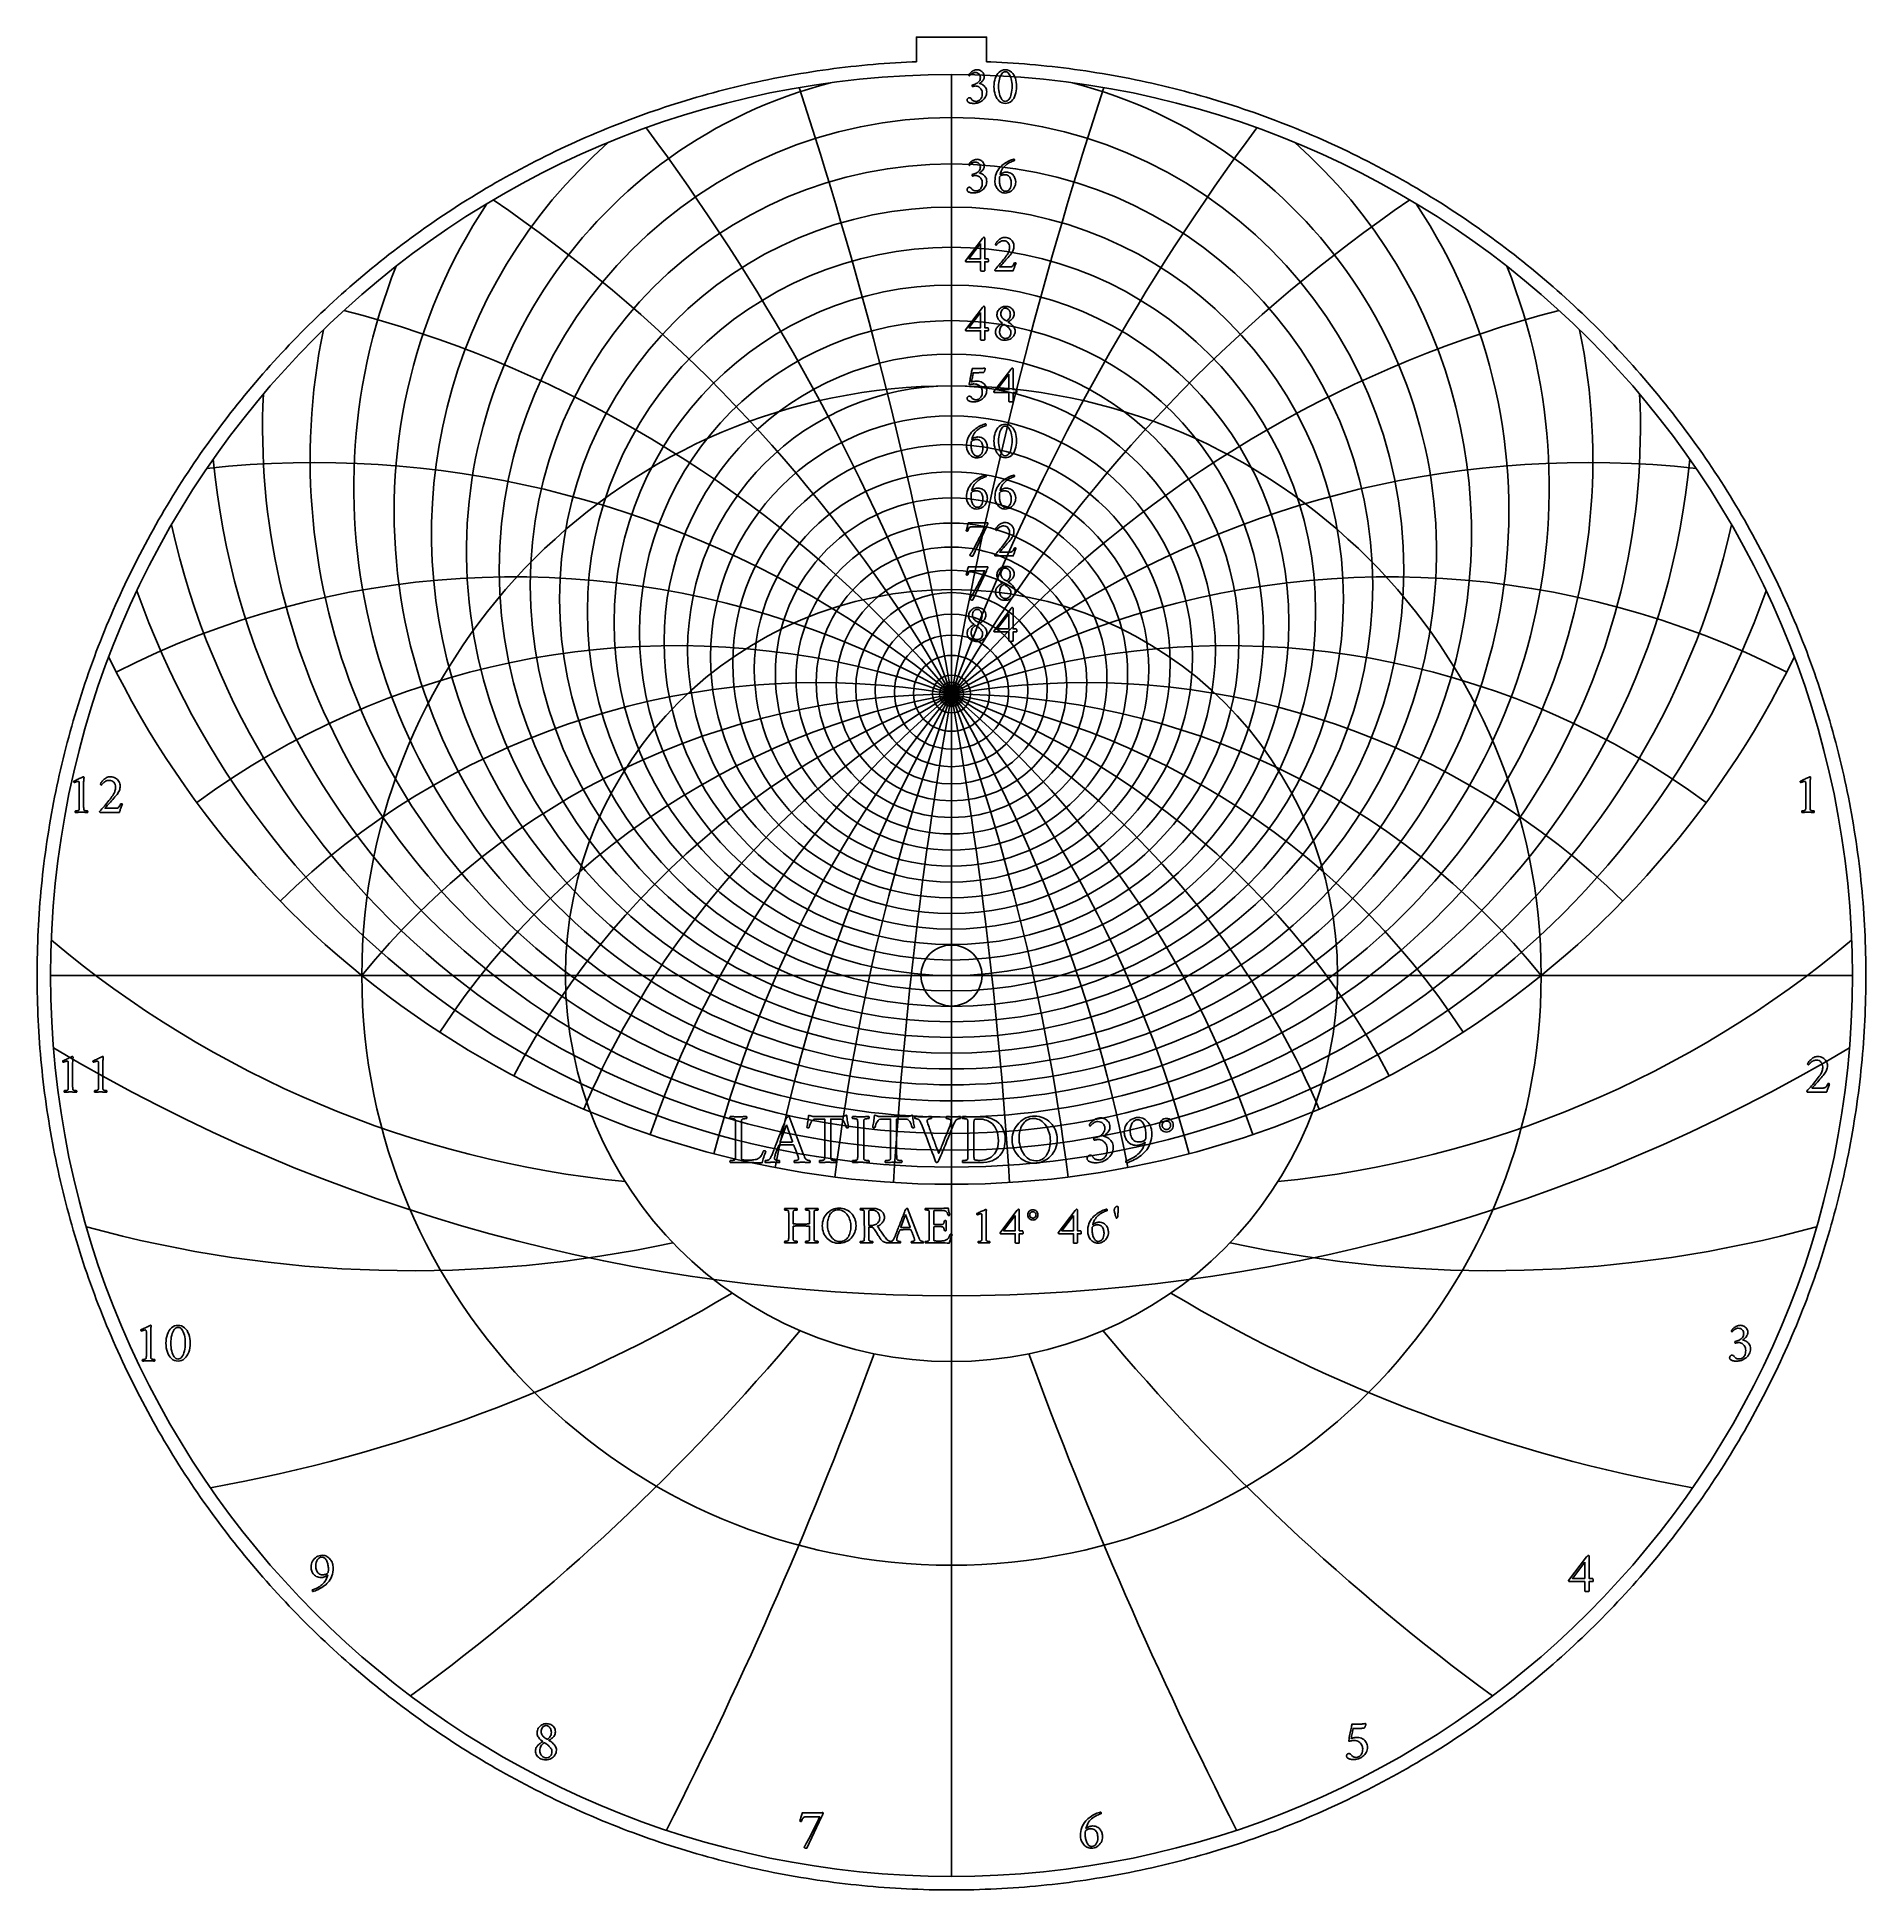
# Model space of a CAD drawing. Header units: millimetres. Extents: x -96 to 96, y -96 to 98.
import ezdxf

# ---------------------------------------------------------------- set-up
doc = ezdxf.new("R2010")
doc.units = ezdxf.units.MM
for name, color, linetype in [('CUT_INNER', 6, 'Continuous'), ('CUT_OUTER', 1, 'Continuous'), ('ENGRAVE', 7, 'Continuous'), ('ENGRAVE_FINE', 8, 'Continuous'), ('TEXT', 5, 'Continuous')]:
    doc.layers.add(name, color=color, linetype=linetype)

msp = doc.modelspace()

# ---------------------------------------------------------------- linework, layer by layer
at = {"layer": 'CUT_INNER'}
msp.add_circle((0, 0), 3.2, dxfattribs=at)
at = {"layer": 'CUT_OUTER'}
msp.add_lwpolyline([(95.9232, -0.5886), (95.9178, -1.1771), (95.9087, -1.7657), (95.8961, -2.3541), (95.8799, -2.9425), (95.86, -3.5307), (95.8365, -4.1189), (95.8095, -4.7068), (95.7788, -5.2946), (95.7445, -5.8822), (95.7066, -6.4696), (95.6651, -7.0567), (95.62, -7.6435), (95.5713, -8.2301), (95.519, -8.8164), (95.4631, -9.4023), (95.4036, -9.9879), (95.3405, -10.5731), (95.2739, -11.1579), (95.2036, -11.7422), (95.1298, -12.3262), (95.0523, -12.9097), (94.9713, -13.4926), (94.8868, -14.0751), (94.7986, -14.6571), (94.7069, -15.2385), (94.6116, -15.8193), (94.5128, -16.3995), (94.4104, -16.9791), (94.3044, -17.5581), (94.1949, -18.1364), (94.0818, -18.714), (93.9652, -19.291), (93.8451, -19.8672), (93.7214, -20.4426), (93.5942, -21.0173), (93.4635, -21.5912), (93.3293, -22.1642), (93.1915, -22.7365), (93.0502, -23.3079), (92.9055, -23.8784), (92.7572, -24.448), (92.6055, -25.0167), (92.4502, -25.5844), (92.2915, -26.1512), (92.1293, -26.717), (91.9636, -27.2818), (91.7945, -27.8456), (91.6219, -28.4083), (91.4459, -28.9699), (91.2664, -29.5305), (91.0835, -30.0899), (90.8971, -30.6482), (90.7074, -31.2054), (90.5142, -31.7614), (90.3176, -32.3162), (90.1176, -32.8697), (89.9142, -33.4221), (89.7075, -33.9731), (89.4973, -34.5229), (89.2838, -35.0714), (89.0669, -35.6186), (88.8467, -36.1644), (88.6231, -36.7089), (88.3962, -37.252), (88.166, -37.7937), (87.9324, -38.334), (87.6956, -38.8728), (87.4554, -39.4101), (87.2119, -39.946), (86.9652, -40.4804), (86.7152, -41.0132), (86.4619, -41.5445), (86.2053, -42.0743), (85.9456, -42.6024), (85.6825, -43.129), (85.4163, -43.6539), (85.1468, -44.1772), (84.8742, -44.6988), (84.5983, -45.2187), (84.3192, -45.737), (84.037, -46.2535), (83.7516, -46.7682), (83.4631, -47.2813), (83.1714, -47.7925), (82.8766, -48.3019), (82.5787, -48.8095), (82.2776, -49.3153), (81.9735, -49.8192), (81.6662, -50.3213), (81.3559, -50.8214), (81.0426, -51.3196), (80.7262, -51.8159), (80.4067, -52.3103), (80.0842, -52.8027), (79.7587, -53.2931), (79.4302, -53.7815), (79.0987, -54.2678), (78.7643, -54.7521), (78.4268, -55.2344), (78.0864, -55.7146), (77.7431, -56.1927), (77.3969, -56.6686), (77.0477, -57.1425), (76.6956, -57.6141), (76.3407, -58.0836), (75.9828, -58.551), (75.6221, -59.0161), (75.2586, -59.479), (74.8922, -59.9396), (74.523, -60.398), (74.151, -60.8542), (73.7762, -61.308), (73.3987, -61.7595), (73.0183, -62.2087), (72.6353, -62.6556), (72.2494, -63.1001), (71.8609, -63.5422), (71.4697, -63.982), (71.0757, -64.4193), (70.6791, -64.8542), (70.2799, -65.2867), (69.8779, -65.7167), (69.4734, -66.1442), (69.0662, -66.5692), (68.6565, -66.9917), (68.2441, -67.4117), (67.8292, -67.8292), (67.4117, -68.2441), (66.9917, -68.6565), (66.5692, -69.0662), (66.1442, -69.4734), (65.7167, -69.8779), (65.2867, -70.2799), (64.8542, -70.6791), (64.4193, -71.0757), (63.982, -71.4697), (63.5422, -71.8609), (63.1001, -72.2494), (62.6556, -72.6353), (62.2087, -73.0183), (61.7595, -73.3987), (61.308, -73.7762), (60.8542, -74.151), (60.398, -74.523), (59.9396, -74.8922), (59.479, -75.2586), (59.0161, -75.6221), (58.551, -75.9828), (58.0836, -76.3407), (57.6141, -76.6956), (57.1425, -77.0477), (56.6686, -77.3969), (56.1927, -77.7431), (55.7146, -78.0864), (55.2344, -78.4268), (54.7521, -78.7643), (54.2678, -79.0987), (53.7815, -79.4302), (53.2931, -79.7587), (52.8027, -80.0842), (52.3103, -80.4067), (51.8159, -80.7262), (51.3196, -81.0426), (50.8214, -81.3559), (50.3213, -81.6662), (49.8192, -81.9735), (49.3153, -82.2776), (48.8095, -82.5787), (48.3019, -82.8766), (47.7925, -83.1714), (47.2813, -83.4631), (46.7682, -83.7516), (46.2535, -84.037), (45.737, -84.3192), (45.2187, -84.5983), (44.6988, -84.8742), (44.1772, -85.1468), (43.6539, -85.4163), (43.129, -85.6825), (42.6024, -85.9456), (42.0743, -86.2053), (41.5445, -86.4619), (41.0132, -86.7152), (40.4804, -86.9652), (39.946, -87.2119), (39.4101, -87.4554), (38.8728, -87.6956), (38.334, -87.9324), (37.7937, -88.166), (37.252, -88.3962), (36.7089, -88.6231), (36.1644, -88.8467), (35.6186, -89.0669), (35.0714, -89.2838), (34.5229, -89.4973), (33.9731, -89.7075), (33.4221, -89.9142), (32.8697, -90.1176), (32.3162, -90.3176), (31.7614, -90.5142), (31.2054, -90.7074), (30.6482, -90.8971), (30.0899, -91.0835), (29.5305, -91.2664), (28.9699, -91.4459), (28.4083, -91.6219), (27.8456, -91.7945), (27.2818, -91.9636), (26.717, -92.1293), (26.1512, -92.2915), (25.5844, -92.4502), (25.0167, -92.6055), (24.448, -92.7572), (23.8784, -92.9055), (23.3079, -93.0502), (22.7365, -93.1915), (22.1642, -93.3293), (21.5912, -93.4635), (21.0173, -93.5942), (20.4426, -93.7214), (19.8672, -93.8451), (19.291, -93.9652), (18.714, -94.0818), (18.1364, -94.1949), (17.5581, -94.3044), (16.9791, -94.4104), (16.3995, -94.5128), (15.8193, -94.6116), (15.2385, -94.7069), (14.6571, -94.7986), (14.0751, -94.8868), (13.4926, -94.9713), (12.9097, -95.0523), (12.3262, -95.1298), (11.7422, -95.2036), (11.1579, -95.2739), (10.5731, -95.3405), (9.9879, -95.4036), (9.4023, -95.4631), (8.8164, -95.519), (8.2301, -95.5713), (7.6435, -95.62), (7.0567, -95.6651), (6.4696, -95.7066), (5.8822, -95.7445), (5.2946, -95.7788), (4.7068, -95.8095), (4.1189, -95.8365), (3.5307, -95.86), (2.9425, -95.8799), (2.3541, -95.8961), (1.7657, -95.9087), (1.1771, -95.9178), (0.5886, -95.9232), (0, -95.925), (-0.5886, -95.9232), (-1.1771, -95.9178), (-1.7657, -95.9087), (-2.3541, -95.8961), (-2.9425, -95.8799), (-3.5307, -95.86), (-4.1189, -95.8365), (-4.7068, -95.8095), (-5.2946, -95.7788), (-5.8822, -95.7445), (-6.4696, -95.7066), (-7.0567, -95.6651), (-7.6435, -95.62), (-8.2301, -95.5713), (-8.8164, -95.519), (-9.4023, -95.4631), (-9.9879, -95.4036), (-10.5731, -95.3405), (-11.1579, -95.2739), (-11.7422, -95.2036), (-12.3262, -95.1298), (-12.9097, -95.0523), (-13.4926, -94.9713), (-14.0751, -94.8868), (-14.6571, -94.7986), (-15.2385, -94.7069), (-15.8193, -94.6116), (-16.3995, -94.5128), (-16.9791, -94.4104), (-17.5581, -94.3044), (-18.1364, -94.1949), (-18.714, -94.0818), (-19.291, -93.9652), (-19.8672, -93.8451), (-20.4426, -93.7214), (-21.0173, -93.5942), (-21.5912, -93.4635), (-22.1642, -93.3293), (-22.7365, -93.1915), (-23.3079, -93.0502), (-23.8784, -92.9055), (-24.448, -92.7572), (-25.0167, -92.6055), (-25.5844, -92.4502), (-26.1512, -92.2915), (-26.717, -92.1293), (-27.2818, -91.9636), (-27.8456, -91.7945), (-28.4083, -91.6219), (-28.9699, -91.4459), (-29.5305, -91.2664), (-30.0899, -91.0835), (-30.6482, -90.8971), (-31.2054, -90.7074), (-31.7614, -90.5142), (-32.3162, -90.3176), (-32.8697, -90.1176), (-33.4221, -89.9142), (-33.9731, -89.7075), (-34.5229, -89.4973), (-35.0714, -89.2838), (-35.6186, -89.0669), (-36.1644, -88.8467), (-36.7089, -88.6231), (-37.252, -88.3962), (-37.7937, -88.166), (-38.334, -87.9324), (-38.8728, -87.6956), (-39.4101, -87.4554), (-39.946, -87.2119), (-40.4804, -86.9652), (-41.0132, -86.7152), (-41.5445, -86.4619), (-42.0743, -86.2053), (-42.6024, -85.9456), (-43.129, -85.6825), (-43.6539, -85.4163), (-44.1772, -85.1468), (-44.6988, -84.8742), (-45.2187, -84.5983), (-45.737, -84.3192), (-46.2535, -84.037), (-46.7682, -83.7516), (-47.2813, -83.4631), (-47.7925, -83.1714), (-48.3019, -82.8766), (-48.8095, -82.5787), (-49.3153, -82.2776), (-49.8192, -81.9735), (-50.3213, -81.6662), (-50.8214, -81.3559), (-51.3196, -81.0426), (-51.8159, -80.7262), (-52.3103, -80.4067), (-52.8027, -80.0842), (-53.2931, -79.7587), (-53.7815, -79.4302), (-54.2678, -79.0987), (-54.7521, -78.7643), (-55.2344, -78.4268), (-55.7146, -78.0864), (-56.1927, -77.7431), (-56.6686, -77.3969), (-57.1425, -77.0477), (-57.6141, -76.6956), (-58.0836, -76.3407), (-58.551, -75.9828), (-59.0161, -75.6221), (-59.479, -75.2586), (-59.9396, -74.8922), (-60.398, -74.523), (-60.8542, -74.151), (-61.308, -73.7762), (-61.7595, -73.3987), (-62.2087, -73.0183), (-62.6556, -72.6353), (-63.1001, -72.2494), (-63.5422, -71.8609), (-63.982, -71.4697), (-64.4193, -71.0757), (-64.8542, -70.6791), (-65.2867, -70.2799), (-65.7167, -69.8779), (-66.1442, -69.4734), (-66.5692, -69.0662), (-66.9917, -68.6565), (-67.4117, -68.2441), (-67.8292, -67.8292), (-68.2441, -67.4117), (-68.6565, -66.9917), (-69.0662, -66.5692), (-69.4734, -66.1442), (-69.8779, -65.7167), (-70.2799, -65.2867), (-70.6791, -64.8542), (-71.0757, -64.4193), (-71.4697, -63.982), (-71.8609, -63.5422), (-72.2494, -63.1001), (-72.6353, -62.6556), (-73.0183, -62.2087), (-73.3987, -61.7595), (-73.7762, -61.308), (-74.151, -60.8542), (-74.523, -60.398), (-74.8922, -59.9396), (-75.2586, -59.479), (-75.6221, -59.0161), (-75.9828, -58.551), (-76.3407, -58.0836), (-76.6956, -57.6141), (-77.0477, -57.1425), (-77.3969, -56.6686), (-77.7431, -56.1927), (-78.0864, -55.7146), (-78.4268, -55.2344), (-78.7643, -54.7521), (-79.0987, -54.2678), (-79.4302, -53.7815), (-79.7587, -53.2931), (-80.0842, -52.8027), (-80.4067, -52.3103), (-80.7262, -51.8159), (-81.0426, -51.3196), (-81.3559, -50.8214), (-81.6662, -50.3213), (-81.9735, -49.8192), (-82.2776, -49.3153), (-82.5787, -48.8095), (-82.8766, -48.3019), (-83.1714, -47.7925), (-83.4631, -47.2813), (-83.7516, -46.7682), (-84.037, -46.2535), (-84.3192, -45.737), (-84.5983, -45.2187), (-84.8742, -44.6988), (-85.1468, -44.1772), (-85.4163, -43.6539), (-85.6825, -43.129), (-85.9456, -42.6024), (-86.2053, -42.0743), (-86.4619, -41.5445), (-86.7152, -41.0132), (-86.9652, -40.4804), (-87.2119, -39.946), (-87.4554, -39.4101), (-87.6956, -38.8728), (-87.9324, -38.334), (-88.166, -37.7937), (-88.3962, -37.252), (-88.6231, -36.7089), (-88.8467, -36.1644), (-89.0669, -35.6186), (-89.2838, -35.0714), (-89.4973, -34.5229), (-89.7075, -33.9731), (-89.9142, -33.4221), (-90.1176, -32.8697), (-90.3176, -32.3162), (-90.5142, -31.7614), (-90.7074, -31.2054), (-90.8971, -30.6482), (-91.0835, -30.0899), (-91.2664, -29.5305), (-91.4459, -28.9699), (-91.6219, -28.4083), (-91.7945, -27.8456), (-91.9636, -27.2818), (-92.1293, -26.717), (-92.2915, -26.1512), (-92.4502, -25.5844), (-92.6055, -25.0167), (-92.7572, -24.448), (-92.9055, -23.8784), (-93.0502, -23.3079), (-93.1915, -22.7365), (-93.3293, -22.1642), (-93.4635, -21.5912), (-93.5942, -21.0173), (-93.7214, -20.4426), (-93.8451, -19.8672), (-93.9652, -19.291), (-94.0818, -18.714), (-94.1949, -18.1364), (-94.3044, -17.5581), (-94.4104, -16.9791), (-94.5128, -16.3995), (-94.6116, -15.8193), (-94.7069, -15.2385), (-94.7986, -14.6571), (-94.8868, -14.0751), (-94.9713, -13.4926), (-95.0523, -12.9097), (-95.1298, -12.3262), (-95.2036, -11.7422), (-95.2739, -11.1579), (-95.3405, -10.5731), (-95.4036, -9.9879), (-95.4631, -9.4023), (-95.519, -8.8164), (-95.5713, -8.2301), (-95.62, -7.6435), (-95.6651, -7.0567), (-95.7066, -6.4696), (-95.7445, -5.8822), (-95.7788, -5.2946), (-95.8095, -4.7068), (-95.8365, -4.1189), (-95.86, -3.5307), (-95.8799, -2.9425), (-95.8961, -2.3541), (-95.9087, -1.7657), (-95.9178, -1.1771), (-95.9232, -0.5886), (-95.925, 0), (-95.9232, 0.5886), (-95.9178, 1.1771), (-95.9087, 1.7657), (-95.8961, 2.3541), (-95.8799, 2.9425), (-95.86, 3.5307), (-95.8365, 4.1189), (-95.8095, 4.7068), (-95.7788, 5.2946), (-95.7445, 5.8822), (-95.7066, 6.4696), (-95.6651, 7.0567), (-95.62, 7.6435), (-95.5713, 8.2301), (-95.519, 8.8164), (-95.4631, 9.4023), (-95.4036, 9.9879), (-95.3405, 10.5731), (-95.2739, 11.1579), (-95.2036, 11.7422), (-95.1298, 12.3262), (-95.0523, 12.9097), (-94.9713, 13.4926), (-94.8868, 14.0751), (-94.7986, 14.6571), (-94.7069, 15.2385), (-94.6116, 15.8193), (-94.5128, 16.3995), (-94.4104, 16.9791), (-94.3044, 17.5581), (-94.1949, 18.1364), (-94.0818, 18.714), (-93.9652, 19.291), (-93.8451, 19.8672), (-93.7214, 20.4426), (-93.5942, 21.0173), (-93.4635, 21.5912), (-93.3293, 22.1642), (-93.1915, 22.7365), (-93.0502, 23.3079), (-92.9055, 23.8784), (-92.7572, 24.448), (-92.6055, 25.0167), (-92.4502, 25.5844), (-92.2915, 26.1512), (-92.1293, 26.717), (-91.9636, 27.2818), (-91.7945, 27.8456), (-91.6219, 28.4083), (-91.4459, 28.9699), (-91.2664, 29.5305), (-91.0835, 30.0899), (-90.8971, 30.6482), (-90.7074, 31.2054), (-90.5142, 31.7614), (-90.3176, 32.3162), (-90.1176, 32.8697), (-89.9142, 33.4221), (-89.7075, 33.9731), (-89.4973, 34.5229), (-89.2838, 35.0714), (-89.0669, 35.6186), (-88.8467, 36.1644), (-88.6231, 36.7089), (-88.3962, 37.252), (-88.166, 37.7937), (-87.9324, 38.334), (-87.6956, 38.8728), (-87.4554, 39.4101), (-87.2119, 39.946), (-86.9652, 40.4804), (-86.7152, 41.0132), (-86.4619, 41.5445), (-86.2053, 42.0743), (-85.9456, 42.6024), (-85.6825, 43.129), (-85.4163, 43.6539), (-85.1468, 44.1772), (-84.8742, 44.6988), (-84.5983, 45.2187), (-84.3192, 45.737), (-84.037, 46.2535), (-83.7516, 46.7682), (-83.4631, 47.2813), (-83.1714, 47.7925), (-82.8766, 48.3019), (-82.5787, 48.8095), (-82.2776, 49.3153), (-81.9735, 49.8192), (-81.6662, 50.3213), (-81.3559, 50.8214), (-81.0426, 51.3196), (-80.7262, 51.8159), (-80.4067, 52.3103), (-80.0842, 52.8027), (-79.7587, 53.2931), (-79.4302, 53.7815), (-79.0987, 54.2678), (-78.7643, 54.7521), (-78.4268, 55.2344), (-78.0864, 55.7146), (-77.7431, 56.1927), (-77.3969, 56.6686), (-77.0477, 57.1425), (-76.6956, 57.6141), (-76.3407, 58.0836), (-75.9828, 58.551), (-75.6221, 59.0161), (-75.2586, 59.479), (-74.8922, 59.9396), (-74.523, 60.398), (-74.151, 60.8542), (-73.7762, 61.308), (-73.3987, 61.7595), (-73.0183, 62.2087), (-72.6353, 62.6556), (-72.2494, 63.1001), (-71.8609, 63.5422), (-71.4697, 63.982), (-71.0757, 64.4193), (-70.6791, 64.8542), (-70.2799, 65.2867), (-69.8779, 65.7167), (-69.4734, 66.1442), (-69.0662, 66.5692), (-68.6565, 66.9917), (-68.2441, 67.4117), (-67.8292, 67.8292), (-67.4117, 68.2441), (-66.9917, 68.6565), (-66.5692, 69.0662), (-66.1442, 69.4734), (-65.7167, 69.8779), (-65.2867, 70.2799), (-64.8542, 70.6791), (-64.4193, 71.0757), (-63.982, 71.4697), (-63.5422, 71.8609), (-63.1001, 72.2494), (-62.6556, 72.6353), (-62.2087, 73.0183), (-61.7595, 73.3987), (-61.308, 73.7762), (-60.8542, 74.151), (-60.398, 74.523), (-59.9396, 74.8922), (-59.479, 75.2586), (-59.0161, 75.6221), (-58.551, 75.9828), (-58.0836, 76.3407), (-57.6141, 76.6956), (-57.1425, 77.0477), (-56.6686, 77.3969), (-56.1927, 77.7431), (-55.7146, 78.0864), (-55.2344, 78.4268), (-54.7521, 78.7643), (-54.2678, 79.0987), (-53.7815, 79.4302), (-53.2931, 79.7587), (-52.8027, 80.0842), (-52.3103, 80.4067), (-51.8159, 80.7262), (-51.3196, 81.0426), (-50.8214, 81.3559), (-50.3213, 81.6662), (-49.8192, 81.9735), (-49.3153, 82.2776), (-48.8095, 82.5787), (-48.3019, 82.8766), (-47.7925, 83.1714), (-47.2813, 83.4631), (-46.7682, 83.7516), (-46.2535, 84.037), (-45.737, 84.3192), (-45.2187, 84.5983), (-44.6988, 84.8742), (-44.1772, 85.1468), (-43.6539, 85.4163), (-43.129, 85.6825), (-42.6024, 85.9456), (-42.0743, 86.2053), (-41.5445, 86.4619), (-41.0132, 86.7152), (-40.4804, 86.9652), (-39.946, 87.2119), (-39.4101, 87.4554), (-38.8728, 87.6956), (-38.334, 87.9324), (-37.7937, 88.166), (-37.252, 88.3962), (-36.7089, 88.6231), (-36.1644, 88.8467), (-35.6186, 89.0669), (-35.0714, 89.2838), (-34.5229, 89.4973), (-33.9731, 89.7075), (-33.4221, 89.9142), (-32.8697, 90.1176), (-32.3162, 90.3176), (-31.7614, 90.5142), (-31.2054, 90.7074), (-30.6482, 90.8971), (-30.0899, 91.0835), (-29.5305, 91.2664), (-28.9699, 91.4459), (-28.4083, 91.6219), (-27.8456, 91.7945), (-27.2818, 91.9636), (-26.717, 92.1293), (-26.1512, 92.2915), (-25.5844, 92.4502), (-25.0167, 92.6055), (-24.448, 92.7572), (-23.8784, 92.9055), (-23.3079, 93.0502), (-22.7365, 93.1915), (-22.1642, 93.3293), (-21.5912, 93.4635), (-21.0173, 93.5942), (-20.4426, 93.7214), (-19.8672, 93.8451), (-19.291, 93.9652), (-18.714, 94.0818), (-18.1364, 94.1949), (-17.5581, 94.3044), (-16.9791, 94.4104), (-16.3995, 94.5128), (-15.8193, 94.6116), (-15.2385, 94.7069), (-14.6571, 94.7986), (-14.0751, 94.8868), (-13.4926, 94.9713), (-12.9097, 95.0523), (-12.3262, 95.1298), (-11.7422, 95.2036), (-11.1579, 95.2739), (-10.5731, 95.3405), (-9.9879, 95.4036), (-9.4023, 95.4631), (-8.8164, 95.519), (-8.2301, 95.5713), (-7.6435, 95.62), (-7.0567, 95.6651), (-6.4696, 95.7066), (-5.8822, 95.7445), (-5.2946, 95.7788), (-4.7068, 95.8095), (-4.1189, 95.8365), (-3.675, 95.8542), (-3.675, 98.445), (3.675, 98.445), (3.675, 95.8542), (4.1189, 95.8365), (4.7068, 95.8095), (5.2946, 95.7788), (5.8822, 95.7445), (6.4696, 95.7066), (7.0567, 95.6651), (7.6435, 95.62), (8.2301, 95.5713), (8.8164, 95.519), (9.4023, 95.4631), (9.9879, 95.4036), (10.5731, 95.3405), (11.1579, 95.2739), (11.7422, 95.2036), (12.3262, 95.1298), (12.9097, 95.0523), (13.4926, 94.9713), (14.0751, 94.8868), (14.6571, 94.7986), (15.2385, 94.7069), (15.8193, 94.6116), (16.3995, 94.5128), (16.9791, 94.4104), (17.5581, 94.3044), (18.1364, 94.1949), (18.714, 94.0818), (19.291, 93.9652), (19.8672, 93.8451), (20.4426, 93.7214), (21.0173, 93.5942), (21.5912, 93.4635), (22.1642, 93.3293), (22.7365, 93.1915), (23.3079, 93.0502), (23.8784, 92.9055), (24.448, 92.7572), (25.0167, 92.6055), (25.5844, 92.4502), (26.1512, 92.2915), (26.717, 92.1293), (27.2818, 91.9636), (27.8456, 91.7945), (28.4083, 91.6219), (28.9699, 91.4459), (29.5305, 91.2664), (30.0899, 91.0835), (30.6482, 90.8971), (31.2054, 90.7074), (31.7614, 90.5142), (32.3162, 90.3176), (32.8697, 90.1176), (33.4221, 89.9142), (33.9731, 89.7075), (34.5229, 89.4973), (35.0714, 89.2838), (35.6186, 89.0669), (36.1644, 88.8467), (36.7089, 88.6231), (37.252, 88.3962), (37.7937, 88.166), (38.334, 87.9324), (38.8728, 87.6956), (39.4101, 87.4554), (39.946, 87.2119), (40.4804, 86.9652), (41.0132, 86.7152), (41.5445, 86.4619), (42.0743, 86.2053), (42.6024, 85.9456), (43.129, 85.6825), (43.6539, 85.4163), (44.1772, 85.1468), (44.6988, 84.8742), (45.2187, 84.5983), (45.737, 84.3192), (46.2535, 84.037), (46.7682, 83.7516), (47.2813, 83.4631), (47.7925, 83.1714), (48.3019, 82.8766), (48.8095, 82.5787), (49.3153, 82.2776), (49.8192, 81.9735), (50.3213, 81.6662), (50.8214, 81.3559), (51.3196, 81.0426), (51.8159, 80.7262), (52.3103, 80.4067), (52.8027, 80.0842), (53.2931, 79.7587), (53.7815, 79.4302), (54.2678, 79.0987), (54.7521, 78.7643), (55.2344, 78.4268), (55.7146, 78.0864), (56.1927, 77.7431), (56.6686, 77.3969), (57.1425, 77.0477), (57.6141, 76.6956), (58.0836, 76.3407), (58.551, 75.9828), (59.0161, 75.6221), (59.479, 75.2586), (59.9396, 74.8922), (60.398, 74.523), (60.8542, 74.151), (61.308, 73.7762), (61.7595, 73.3987), (62.2087, 73.0183), (62.6556, 72.6353), (63.1001, 72.2494), (63.5422, 71.8609), (63.982, 71.4697), (64.4193, 71.0757), (64.8542, 70.6791), (65.2867, 70.2799), (65.7167, 69.8779), (66.1442, 69.4734), (66.5692, 69.0662), (66.9917, 68.6565), (67.4117, 68.2441), (67.8292, 67.8292), (68.2441, 67.4117), (68.6565, 66.9917), (69.0662, 66.5692), (69.4734, 66.1442), (69.8779, 65.7167), (70.2799, 65.2867), (70.6791, 64.8542), (71.0757, 64.4193), (71.4697, 63.982), (71.8609, 63.5422), (72.2494, 63.1001), (72.6353, 62.6556), (73.0183, 62.2087), (73.3987, 61.7595), (73.7762, 61.308), (74.151, 60.8542), (74.523, 60.398), (74.8922, 59.9396), (75.2586, 59.479), (75.6221, 59.0161), (75.9828, 58.551), (76.3407, 58.0836), (76.6956, 57.6141), (77.0477, 57.1425), (77.3969, 56.6686), (77.7431, 56.1927), (78.0864, 55.7146), (78.4268, 55.2344), (78.7643, 54.7521), (79.0987, 54.2678), (79.4302, 53.7815), (79.7587, 53.2931), (80.0842, 52.8027), (80.4067, 52.3103), (80.7262, 51.8159), (81.0426, 51.3196), (81.3559, 50.8214), (81.6662, 50.3213), (81.9735, 49.8192), (82.2776, 49.3153), (82.5787, 48.8095), (82.8766, 48.3019), (83.1714, 47.7925), (83.4631, 47.2813), (83.7516, 46.7682), (84.037, 46.2535), (84.3192, 45.737), (84.5983, 45.2187), (84.8742, 44.6988), (85.1468, 44.1772), (85.4163, 43.6539), (85.6825, 43.129), (85.9456, 42.6024), (86.2053, 42.0743), (86.4619, 41.5445), (86.7152, 41.0132), (86.9652, 40.4804), (87.2119, 39.946), (87.4554, 39.4101), (87.6956, 38.8728), (87.9324, 38.334), (88.166, 37.7937), (88.3962, 37.252), (88.6231, 36.7089), (88.8467, 36.1644), (89.0669, 35.6186), (89.2838, 35.0714), (89.4973, 34.5229), (89.7075, 33.9731), (89.9142, 33.4221), (90.1176, 32.8697), (90.3176, 32.3162), (90.5142, 31.7614), (90.7074, 31.2054), (90.8971, 30.6482), (91.0835, 30.0899), (91.2664, 29.5305), (91.4459, 28.9699), (91.6219, 28.4083), (91.7945, 27.8456), (91.9636, 27.2818), (92.1293, 26.717), (92.2915, 26.1512), (92.4502, 25.5844), (92.6055, 25.0167), (92.7572, 24.448), (92.9055, 23.8784), (93.0502, 23.3079), (93.1915, 22.7365), (93.3293, 22.1642), (93.4635, 21.5912), (93.5942, 21.0173), (93.7214, 20.4426), (93.8451, 19.8672), (93.9652, 19.291), (94.0818, 18.714), (94.1949, 18.1364), (94.3044, 17.5581), (94.4104, 16.9791), (94.5128, 16.3995), (94.6116, 15.8193), (94.7069, 15.2385), (94.7986, 14.6571), (94.8868, 14.0751), (94.9713, 13.4926), (95.0523, 12.9097), (95.1298, 12.3262), (95.2036, 11.7422), (95.2739, 11.1579), (95.3405, 10.5731), (95.4036, 9.9879), (95.4631, 9.4023), (95.519, 8.8164), (95.5713, 8.2301), (95.62, 7.6435), (95.6651, 7.0567), (95.7066, 6.4696), (95.7445, 5.8822), (95.7788, 5.2946), (95.8095, 4.7068), (95.8365, 4.1189), (95.86, 3.5307), (95.8799, 2.9425), (95.8961, 2.3541), (95.9087, 1.7657), (95.9178, 1.1771), (95.9232, 0.5886), (95.925, 0)], close=True, dxfattribs=at)
at = {"layer": 'ENGRAVE'}
for points in [[(0, -94.5), (0, 94.5)], [(-94.5, 0), (94.5, 0)], [(0, -94.5), (0, -40.492)]]:
    msp.add_lwpolyline(points, dxfattribs=at)
for centre, radius in [((0, 0), 94.5), ((0, 42.5683), 47.4367), ((0, 35.9715), 32.7296), ((0, 0), 61.8587), ((0, 32.1486), 20.6837), ((0, 0), 40.492), ((0, 30.1353), 10.0362), ((0, 29.5051), 1.26)]:
    msp.add_circle(centre, radius, dxfattribs=at)
for centre, radius, start, end in [((0, 54.128), 67.2765, 168.321204, 11.678796), ((0, 76.3891), 98.2944, 205.930897, 334.069103), ((0, -50.0922), 79.5973, 39, 141), ((0, -50.0922), 79.5973, 39, 141), ((-23.5668, 87.9524), 110.0796, 229.930345, 264.433471), ((23.5668, 87.9524), 110.0796, 275.566529, 310.069655), ((-56.5991, 98.0326), 128.9975, 254.649234, 282.251734), ((56.5991, 98.0326), 128.9975, 257.748266, 285.350766), ((-106.2724, 106.2724), 162.5243, 280.110978, 300.812853), ((106.2724, 106.2724), 162.5243, 239.187147, 259.889022), ((-194.6449, 112.3783), 233.1137, 306.268884, 320.070135), ((194.6449, 112.3783), 233.1137, 219.929865, 233.731116), ((-433.4093, 116.1317), 452.9422, 332.979731, 339.880356), ((433.4093, 116.1317), 452.9422, 200.119644, 207.020269)]:
    msp.add_arc(centre, radius, start, end, dxfattribs=at)
at = {"layer": 'ENGRAVE_FINE'}
for centre, radius in [((0, 40.9497), 44.1915), ((0, 39.498), 41.1178), ((0, 38.1946), 38.1946), ((0, 37.0235), 35.4037), ((0, 35.0269), 30.1585), ((0, 34.1802), 27.6785), ((0, 33.4228), 25.2789), ((0, 32.7476), 22.9502), ((0, 31.6203), 18.4719), ((0, 31.1584), 16.3074), ((0, 30.759), 14.184), ((0, 30.4188), 12.0955), ((0, 29.9062), 8.0009), ((0, 29.7297), 5.9844), ((0, 29.6046), 3.9819), ((0, 29.5299), 1.9887)]:
    msp.add_circle(centre, radius, dxfattribs=at)
for centre, radius, start, end in [((0, 44.3762), 50.8778, 104.46207, 75.53793), ((-451.4186, -50.0922), 458.3824, 3.549067, 18.208032), ((-451.4186, -50.0922), 458.3824, 3.549067, 18.208032), ((451.4186, -50.0922), 458.3824, 161.791968, 176.450933), ((451.4186, -50.0922), 458.3824, 161.791968, 176.450933), ((-218.6917, -50.0922), 232.7269, 7.145895, 36.6736), ((-218.6917, -50.0922), 232.7269, 7.145895, 36.6736), ((218.6917, -50.0922), 232.7269, 143.3264, 172.854105), ((218.6917, -50.0922), 232.7269, 143.3264, 172.854105), ((0, 46.4002), 54.544, 131.307855, 48.692145), ((0, 48.6725), 58.4699, 146.48771, 33.51229), ((-137.8665, -50.0922), 159.1945, 10.840654, 55.662821), ((-137.8665, -50.0922), 159.1945, 10.840654, 55.662821), ((137.8665, -50.0922), 159.1945, 124.337179, 169.159346), ((137.8665, -50.0922), 159.1945, 124.337179, 169.159346), ((0, 51.2324), 62.6972, 158.307565, 21.692435), ((-94.8603, -50.0922), 123.8314, 14.688568, 75.445741), ((-94.8603, -50.0922), 123.8314, 14.688568, 75.445741), ((94.8603, -50.0922), 123.8314, 104.554259, 165.311432), ((94.8603, -50.0922), 123.8314, 104.554259, 165.311432), ((0, 57.4193), 72.2702, 177.166321, 2.833679), ((-66.79, -50.0922), 103.9069, 18.753071, 96.251491), ((-66.79, -50.0922), 103.9069, 18.753071, 96.251491), ((0, 61.181), 77.756, 185.179056, 354.820944), ((66.79, -50.0922), 103.9069, 83.748509, 161.246929), ((66.79, -50.0922), 103.9069, 83.748509, 161.246929), ((0, 65.5084), 83.8317, 192.562112, 347.437888), ((-45.9555, -50.0922), 91.911, 23.109812, 116.954145), ((-45.9555, -50.0922), 91.911, 23.109812, 116.954145), ((45.9555, -50.0922), 91.911, 63.045855, 156.890188), ((45.9555, -50.0922), 91.911, 63.045855, 156.890188), ((0, 70.5242), 90.6233, 199.448543, 340.551457), ((-28.971, -50.0922), 84.7056, 27.851987, 126.345474), ((-28.971, -50.0922), 84.7056, 27.851987, 126.345474), ((28.971, -50.0922), 84.7056, 53.654526, 152.148013), ((28.971, -50.0922), 84.7056, 53.654526, 152.148013), ((-14.0351, -50.0922), 80.8252, 33.097661, 134.238363), ((-14.0351, -50.0922), 80.8252, 33.097661, 134.238363), ((14.0351, -50.0922), 80.8252, 45.761637, 146.902339), ((14.0351, -50.0922), 80.8252, 45.761637, 146.902339), ((0, 150.0866), 183.6731, 239.147014, 300.852986)]:
    msp.add_arc(centre, radius, start, end, dxfattribs=at)
at = {"layer": 'TEXT'}
for points in [[(2.7217, 95.0106), (2.7933, 95.0055), (2.8684, 94.9903), (2.947, 94.965), (3.0291, 94.9296), (3.1099, 94.8843), (3.1849, 94.8297), (3.2539, 94.7656), (3.3169, 94.692), (3.3695, 94.6096), (3.407, 94.5188), (3.4295, 94.4196), (3.4371, 94.312), (3.4316, 94.2271), (3.4154, 94.1457), (3.3883, 94.0678), (3.3504, 93.9934), (3.305, 93.9232), (3.2554, 93.8579), (3.2016, 93.7975), (3.1436, 93.7419), (3.0851, 93.6917), (3.0298, 93.6469), (2.9776, 93.6078), (2.9285, 93.5743), (3.0081, 93.5579), (3.0906, 93.531), (3.1758, 93.4936), (3.2638, 93.4457), (3.3499, 93.3876), (3.4294, 93.3193), (3.5022, 93.2409), (3.5684, 93.1523), (3.6234, 93.0537), (3.6627, 92.9449), (3.6863, 92.8259), (3.6941, 92.6969), (3.6866, 92.5605), (3.6641, 92.4307), (3.6265, 92.3076), (3.574, 92.1911), (3.509, 92.0821), (3.4343, 91.9815), (3.3497, 91.8893), (3.2554, 91.8055), (3.1533, 91.7305), (3.0451, 91.665), (2.9311, 91.609), (2.8111, 91.5624), (2.6875, 91.5257), (2.5624, 91.4995), (2.436, 91.4838), (2.3081, 91.4785), (2.2517, 91.4804), (2.1887, 91.4862), (2.119, 91.4958), (2.0427, 91.5093), (1.965, 91.5269), (1.8911, 91.5491), (1.821, 91.5758), (1.7549, 91.6071), (1.7423, 91.6182), (1.7269, 91.635), (1.7087, 91.6574), (1.6878, 91.6853), (1.6682, 91.7164), (1.6543, 91.7482), (1.6459, 91.7807), (1.6431, 91.8138), (1.6474, 91.8697), (1.6605, 91.92), (1.6824, 91.9647), (1.7129, 92.0039), (1.7491, 92.0356), (1.7877, 92.0584), (1.8287, 92.072), (1.8722, 92.0765), (1.9251, 92.0711), (1.9721, 92.0549), (2.0132, 92.0278), (2.0483, 91.9899), (2.0806, 91.9478), (2.1132, 91.9082), (2.1462, 91.871), (2.1796, 91.8362), (2.2206, 91.8), (2.2655, 91.7698), (2.3142, 91.7456), (2.3668, 91.7272), (2.4211, 91.7138), (2.4751, 91.7042), (2.5287, 91.6984), (2.582, 91.6965), (2.6548, 91.7015), (2.728, 91.7167), (2.8015, 91.7421), (2.8754, 91.7775), (2.9465, 91.8247), (3.0116, 91.8851), (3.0708, 91.9588), (3.1241, 92.0458), (3.1681, 92.1472), (3.1995, 92.2644), (3.2184, 92.3973), (3.2247, 92.546), (3.2184, 92.6544), (3.1995, 92.7562), (3.1681, 92.8514), (3.1241, 92.94), (3.0701, 93.0208), (3.0088, 93.093), (2.9402, 93.1564), (2.8642, 93.211), (2.7834, 93.255), (2.7, 93.2865), (2.6143, 93.3053), (2.5261, 93.3116), (2.4812, 93.3099), (2.436, 93.3046), (2.3904, 93.2959), (2.3445, 93.2837), (2.301, 93.2708), (2.2627, 93.2599), (2.2297, 93.2512), (2.202, 93.2446), (2.1873, 93.268), (2.1768, 93.2935), (2.1705, 93.321), (2.1684, 93.3507), (2.1691, 93.3689), (2.1712, 93.3843), (2.1747, 93.3968), (2.1796, 93.4066), (2.2872, 93.4349), (2.392, 93.4695), (2.494, 93.5104), (2.5932, 93.5575), (2.6862, 93.6115), (2.7699, 93.6728), (2.8441, 93.7414), (2.9089, 93.8174), (2.9615, 93.9018), (2.999, 93.9955), (3.0216, 94.0988), (3.0291, 94.2114), (3.0196, 94.3158), (2.9914, 94.4112), (2.9442, 94.4975), (2.8782, 94.5747), (2.7975, 94.6382), (2.7063, 94.6836), (2.6047, 94.7109), (2.4926, 94.72), (2.4087, 94.7149), (2.3305, 94.6997), (2.2578, 94.6744), (2.1908, 94.6389), (2.1298, 94.5981), (2.0755, 94.5565), (2.0278, 94.5142), (1.9868, 94.4713), (1.952, 94.432), (1.9232, 94.4007), (1.9003, 94.3775), (1.8834, 94.3623), (1.8722, 94.3647), (1.861, 94.3721), (1.8499, 94.3843), (1.8387, 94.4014), (1.8289, 94.421), (1.8219, 94.4405), (1.8177, 94.4601), (1.8163, 94.4797), (1.8612, 94.5434), (1.912, 94.6061), (1.9688, 94.6678), (2.0315, 94.7284), (2.0998, 94.786), (2.1733, 94.8387), (2.2521, 94.8866), (2.3361, 94.9296), (2.4252, 94.965), (2.5191, 94.9903), (2.618, 95.0055), (2.7217, 95.0106)], [(5.6446, 95.005), (5.8299, 94.99), (6.0002, 94.9449), (6.1554, 94.8698), (6.2957, 94.7647), (6.4204, 94.6346), (6.529, 94.4845), (6.6216, 94.3146), (6.6981, 94.1248), (6.758, 93.9203), (6.8008, 93.7063), (6.8264, 93.4829), (6.835, 93.2501), (6.8263, 93.0173), (6.8001, 92.794), (6.7564, 92.58), (6.6953, 92.3755), (6.6176, 92.1855), (6.5241, 92.015), (6.415, 91.8641), (6.2901, 91.7328), (6.1502, 91.6264), (5.996, 91.5505), (5.8275, 91.5049), (5.6446, 91.4897), (5.4665, 91.5049), (5.3009, 91.5505), (5.1479, 91.6264), (5.0075, 91.7328), (4.8812, 91.8641), (4.7707, 92.015), (4.6758, 92.1855), (4.5967, 92.3755), (4.5344, 92.58), (4.4898, 92.794), (4.4631, 93.0173), (4.4542, 93.2501), (4.4629, 93.4829), (4.4891, 93.7063), (4.5328, 93.9203), (4.5939, 94.1248), (4.6718, 94.3146), (4.7658, 94.4845), (4.8758, 94.6346), (5.0019, 94.7647), (5.1427, 94.8698), (5.2967, 94.9449), (5.464, 94.99), (5.6446, 95.005)], [(5.6725, 94.8038), (5.562, 94.7907), (5.4595, 94.7514), (5.365, 94.6859), (5.2785, 94.5942), (5.2008, 94.4805), (5.1325, 94.349), (5.0737, 94.1997), (5.0243, 94.0326), (4.9851, 93.8516), (4.9572, 93.6609), (4.9404, 93.4604), (4.9348, 93.2501), (4.9404, 93.0421), (4.9572, 92.8429), (4.9851, 92.6523), (5.0243, 92.4705), (5.073, 92.302), (5.1297, 92.1513), (5.1945, 92.0184), (5.2674, 91.9033), (5.3472, 91.8104), (5.4329, 91.744), (5.5246, 91.7042), (5.6222, 91.6909), (5.74, 91.7045), (5.8472, 91.7454), (5.9439, 91.8135), (6.0302, 91.9089), (6.1062, 92.0269), (6.172, 92.1631), (6.2277, 92.3175), (6.2733, 92.4901), (6.3088, 92.6756), (6.3341, 92.8687), (6.3493, 93.0696), (6.3544, 93.2781), (6.3489, 93.4878), (6.3327, 93.6868), (6.3056, 93.8749), (6.2677, 94.0521), (6.2202, 94.2152), (6.1643, 94.3609), (6.1001, 94.4891), (6.0274, 94.5998), (5.9476, 94.6891), (5.8619, 94.7528), (5.7702, 94.7911), (5.6725, 94.8038)], [(2.7217, 85.6214), (2.7933, 85.6164), (2.8684, 85.6012), (2.947, 85.5759), (3.0291, 85.5404), (3.1099, 85.4952), (3.1849, 85.4405), (3.2539, 85.3764), (3.3169, 85.3029), (3.3695, 85.2205), (3.407, 85.1296), (3.4295, 85.0304), (3.4371, 84.9229), (3.4316, 84.838), (3.4154, 84.7566), (3.3883, 84.6787), (3.3504, 84.6043), (3.305, 84.5341), (3.2554, 84.4688), (3.2016, 84.4083), (3.1436, 84.3528), (3.0851, 84.3025), (3.0298, 84.2578), (2.9776, 84.2187), (2.9285, 84.1851), (3.0081, 84.1687), (3.0906, 84.1418), (3.1758, 84.1045), (3.2638, 84.0566), (3.3499, 83.9985), (3.4294, 83.9302), (3.5022, 83.8517), (3.5684, 83.7632), (3.6234, 83.6645), (3.6627, 83.5557), (3.6863, 83.4368), (3.6941, 83.3077), (3.6866, 83.1713), (3.6641, 83.0416), (3.6265, 82.9184), (3.574, 82.8019), (3.509, 82.693), (3.4343, 82.5924), (3.3497, 82.5002), (3.2554, 82.4163), (3.1533, 82.3414), (3.0451, 82.2759), (2.9311, 82.2198), (2.8111, 82.1732), (2.6875, 82.1365), (2.5624, 82.1103), (2.436, 82.0946), (2.3081, 82.0894), (2.2517, 82.0913), (2.1887, 82.0971), (2.119, 82.1067), (2.0427, 82.1201), (1.965, 82.1378), (1.8911, 82.1599), (1.821, 82.1867), (1.7549, 82.2179), (1.7423, 82.2291), (1.7269, 82.2459), (1.7087, 82.2682), (1.6878, 82.2962), (1.6682, 82.3273), (1.6543, 82.359), (1.6459, 82.3915), (1.6431, 82.4247), (1.6474, 82.4806), (1.6605, 82.5309), (1.6824, 82.5756), (1.7129, 82.6147), (1.7491, 82.6465), (1.7877, 82.6692), (1.8287, 82.6828), (1.8722, 82.6874), (1.9251, 82.682), (1.9721, 82.6657), (2.0132, 82.6386), (2.0483, 82.6007), (2.0806, 82.5587), (2.1132, 82.519), (2.1462, 82.4818), (2.1796, 82.4471), (2.2206, 82.4109), (2.2655, 82.3807), (2.3142, 82.3564), (2.3668, 82.3381), (2.4211, 82.3246), (2.4751, 82.315), (2.5287, 82.3093), (2.582, 82.3073), (2.6548, 82.3124), (2.728, 82.3276), (2.8015, 82.3529), (2.8754, 82.3884), (2.9465, 82.4355), (3.0116, 82.496), (3.0708, 82.5697), (3.1241, 82.6566), (3.1681, 82.7581), (3.1995, 82.8753), (3.2184, 83.0082), (3.2247, 83.1568), (3.2184, 83.2653), (3.1995, 83.3671), (3.1681, 83.4623), (3.1241, 83.5508), (3.0701, 83.6317), (3.0088, 83.7038), (2.9402, 83.7672), (2.8642, 83.8219), (2.7834, 83.8659), (2.7, 83.8973), (2.6143, 83.9162), (2.5261, 83.9225), (2.4812, 83.9207), (2.436, 83.9155), (2.3904, 83.9068), (2.3445, 83.8945), (2.301, 83.8816), (2.2627, 83.8708), (2.2297, 83.8621), (2.202, 83.8554), (2.1873, 83.8788), (2.1768, 83.9043), (2.1705, 83.9319), (2.1684, 83.9616), (2.1691, 83.9798), (2.1712, 83.9951), (2.1747, 84.0077), (2.1796, 84.0175), (2.2872, 84.0458), (2.392, 84.0804), (2.494, 84.1212), (2.5932, 84.1684), (2.6862, 84.2223), (2.7699, 84.2836), (2.8441, 84.3523), (2.9089, 84.4283), (2.9615, 84.5126), (2.999, 84.6064), (3.0216, 84.7096), (3.0291, 84.8223), (3.0196, 84.9267), (2.9914, 85.0221), (2.9442, 85.1083), (2.8782, 85.1855), (2.7975, 85.2491), (2.7063, 85.2945), (2.6047, 85.3218), (2.4926, 85.3308), (2.4087, 85.3258), (2.3305, 85.3106), (2.2578, 85.2853), (2.1908, 85.2498), (2.1298, 85.2089), (2.0755, 85.1674), (2.0278, 85.1251), (1.9868, 85.0821), (1.952, 85.0428), (1.9232, 85.0116), (1.9003, 84.9884), (1.8834, 84.9732), (1.8722, 84.9756), (1.861, 84.9829), (1.8499, 84.9952), (1.8387, 85.0123), (1.8289, 85.0318), (1.8219, 85.0514), (1.8177, 85.071), (1.8163, 85.0905), (1.8612, 85.1543), (1.912, 85.217), (1.9688, 85.2786), (2.0315, 85.3392), (2.0998, 85.3969), (2.1733, 85.4496), (2.2521, 85.4974), (2.3361, 85.5404), (2.4252, 85.5759), (2.5191, 85.6012), (2.618, 85.6164), (2.7217, 85.6214)], [(5.734, 84.2746), (5.8708, 84.2679), (5.996, 84.248), (6.1097, 84.2148), (6.2119, 84.1684), (6.3034, 84.1116), (6.3851, 84.0475), (6.4571, 83.9761), (6.5192, 83.8973), (6.5725, 83.8138), (6.6177, 83.7283), (6.6549, 83.6406), (6.6841, 83.5508), (6.7061, 83.4623), (6.7218, 83.3783), (6.7313, 83.2988), (6.7344, 83.2239), (6.7251, 83.0756), (6.6974, 82.9326), (6.6511, 82.7948), (6.5863, 82.6622), (6.506, 82.5386), (6.413, 82.4275), (6.3076, 82.329), (6.1895, 82.2431), (6.0611, 82.1734), (5.9247, 82.1236), (5.7803, 82.0937), (5.6278, 82.0838), (5.5078, 82.0906), (5.3938, 82.111), (5.2857, 82.1451), (5.1835, 82.1928), (5.088, 82.2516), (4.9998, 82.3192), (4.9189, 82.3955), (4.8454, 82.4806), (4.7796, 82.5726), (4.7218, 82.6699), (4.672, 82.7724), (4.6302, 82.8802), (4.5972, 82.9904), (4.5737, 83.1002), (4.5595, 83.2097), (4.5548, 83.3189), (4.5632, 83.5257), (4.5883, 83.7269), (4.6302, 83.9225), (4.6889, 84.1125), (4.7637, 84.2938), (4.8538, 84.4632), (4.9593, 84.6207), (5.0801, 84.7664), (5.1816, 84.8705), (5.2904, 84.9704), (5.4066, 85.0661), (5.53, 85.1576), (5.6579, 85.2439), (5.7871, 85.3238), (5.9177, 85.3975), (6.0498, 85.465), (6.1802, 85.5247), (6.3062, 85.5753), (6.4275, 85.6169), (6.5444, 85.6494), (6.5622, 85.6454), (6.5765, 85.6333), (6.5873, 85.6132), (6.5947, 85.5851), (6.5996, 85.5553), (6.6031, 85.5299), (6.6052, 85.5091), (6.6059, 85.4929), (6.5163, 85.4622), (6.4207, 85.4258), (6.3193, 85.3839), (6.2119, 85.3364), (6.1013, 85.2819), (5.9904, 85.2191), (5.8791, 85.1478), (5.7675, 85.0682), (5.6586, 84.9789), (5.5552, 84.8788), (5.4574, 84.7679), (5.3652, 84.6462), (5.281, 84.5123), (5.2073, 84.3647), (5.1441, 84.2035), (5.0913, 84.0287), (5.1661, 84.084), (5.245, 84.1328), (5.3281, 84.1748), (5.4155, 84.2103), (5.5024, 84.2384), (5.5845, 84.2585), (5.6617, 84.2706), (5.734, 84.2746)], [(5.0466, 83.7884), (5.0414, 83.7433), (5.0368, 83.6975), (5.033, 83.6511), (5.0298, 83.6039), (5.0274, 83.5564), (5.0256, 83.5089), (5.0246, 83.4614), (5.0243, 83.4139), (5.0267, 83.3206), (5.034, 83.2253), (5.0463, 83.1278), (5.0634, 83.0283), (5.0856, 82.9294), (5.113, 82.8341), (5.1456, 82.7422), (5.1835, 82.6538), (5.2267, 82.5712), (5.275, 82.4967), (5.3287, 82.4301), (5.3875, 82.3716), (5.4514, 82.3239), (5.5202, 82.2899), (5.5939, 82.2694), (5.6725, 82.2626), (5.7979, 82.278), (5.9115, 82.3241), (6.0131, 82.401), (6.1029, 82.5085), (6.1762, 82.6392), (6.2286, 82.7852), (6.2601, 82.9466), (6.2705, 83.1233), (6.2662, 83.2386), (6.2531, 83.3496), (6.2312, 83.4565), (6.2007, 83.5592), (6.1607, 83.6549), (6.1106, 83.7408), (6.0503, 83.817), (5.9799, 83.8834), (5.8985, 83.9371), (5.8053, 83.9756), (5.7001, 83.9986), (5.5831, 84.0063), (5.5229, 84.004), (5.4595, 83.9972), (5.3929, 83.9859), (5.3232, 83.97), (5.2525, 83.945), (5.1828, 83.9064), (5.1142, 83.8542), (5.0466, 83.7884)], [(3.3979, 77.444), (3.4187, 77.4419), (3.4364, 77.4356), (3.4509, 77.4252), (3.4622, 77.4105), (3.4708, 77.3937), (3.4769, 77.377), (3.4805, 77.3602), (3.4818, 77.3434), (3.4818, 75.1918), (3.8059, 75.1918), (3.8195, 75.1876), (3.8325, 75.175), (3.8447, 75.1541), (3.8562, 75.1247), (3.866, 75.0898), (3.873, 75.0521), (3.8772, 75.0115), (3.8786, 74.9682), (3.8775, 74.9396), (3.8744, 74.9151), (3.8691, 74.8949), (3.8618, 74.8788), (3.4818, 74.8788), (3.4818, 73.9231), (3.4795, 73.9223), (3.4727, 73.9196), (3.4613, 73.9153), (3.4454, 73.9092), (3.4194, 73.9031), (3.3777, 73.8987), (3.3202, 73.8961), (3.247, 73.8952), (3.1615, 73.898), (3.1003, 73.9064), (3.0637, 73.9203), (3.0514, 73.9399), (3.0514, 74.8788), (1.5145, 74.8788), (1.5014, 74.8881), (1.4901, 74.8991), (1.4805, 74.9118), (1.4726, 74.9263), (1.4665, 74.9412), (1.4621, 74.955), (1.4595, 74.9677), (1.4587, 74.9794), (3.2359, 77.3043), (3.2512, 77.3223), (3.2694, 77.3427), (3.2904, 77.3656), (3.3141, 77.3909), (3.3382, 77.4142), (3.3602, 77.4308), (3.3801, 77.4407), (3.3979, 77.444)], [(3.0514, 76.7902), (1.8275, 75.1918), (3.0514, 75.1918)], [(6.7679, 74.7447), (6.7396, 74.6753), (6.7106, 74.6015), (6.681, 74.5231), (6.6506, 74.4401), (6.6205, 74.3564), (6.5919, 74.2759), (6.5646, 74.1986), (6.5388, 74.1243), (6.5157, 74.0576), (6.4969, 74.0028), (6.4822, 73.9598), (6.4717, 73.9287), (4.5827, 73.9287), (4.5742, 73.9352), (4.5653, 73.9434), (4.556, 73.9534), (4.5464, 73.9651), (4.5379, 73.9771), (4.5317, 73.9881), (4.5281, 73.9981), (4.5269, 74.007), (4.6421, 74.1369), (4.7588, 74.2696), (4.8768, 74.4052), (4.9963, 74.5435), (5.1151, 74.6829), (5.231, 74.8215), (5.3442, 74.9595), (5.4546, 75.0968), (5.5597, 75.2309), (5.6572, 75.3594), (5.7469, 75.4824), (5.829, 75.5998), (5.9053, 75.7189), (5.9666, 75.8303), (6.0129, 75.934), (6.0442, 76.0301), (6.065, 76.1233), (6.0798, 76.2187), (6.0887, 76.3162), (6.0917, 76.4157), (6.081, 76.5498), (6.0491, 76.6728), (5.9958, 76.7846), (5.9212, 76.8852), (5.8302, 76.9683), (5.7277, 77.0277), (5.6137, 77.0633), (5.4881, 77.0752), (5.3826, 77.0692), (5.2841, 77.0514), (5.1926, 77.0217), (5.1081, 76.9802), (5.0309, 76.9316), (4.9614, 76.881), (4.8996, 76.8282), (4.8454, 76.7734), (4.7993, 76.721), (4.7616, 76.6756), (4.7322, 76.6372), (4.7113, 76.6057), (4.6943, 76.608), (4.6771, 76.6148), (4.6594, 76.6262), (4.6414, 76.642), (4.6255, 76.659), (4.6142, 76.6735), (4.6074, 76.6855), (4.6051, 76.6951), (4.6171, 76.7247), (4.6365, 76.7629), (4.6633, 76.8099), (4.6973, 76.8656), (4.7387, 76.9264), (4.7874, 76.9885), (4.8435, 77.0521), (4.9069, 77.1171), (4.9766, 77.1803), (5.0515, 77.2386), (5.1317, 77.2921), (5.2171, 77.3406), (5.3077, 77.381), (5.4036, 77.4098), (5.5047, 77.4271), (5.6111, 77.4329), (5.7394, 77.4246), (5.8619, 77.4), (5.9783, 77.359), (6.0889, 77.3015), (6.1909, 77.2311), (6.2817, 77.1513), (6.3613, 77.0621), (6.4298, 76.9634), (6.4848, 76.8583), (6.5241, 76.7496), (6.5477, 76.6375), (6.5556, 76.5219), (6.5503, 76.4063), (6.5346, 76.2942), (6.5084, 76.1855), (6.4717, 76.0804), (6.426, 75.9787), (6.3725, 75.8806), (6.3114, 75.7859), (6.2426, 75.6948), (6.145, 75.5755), (6.0421, 75.4524), (5.934, 75.3254), (5.8206, 75.1946), (5.7062, 75.0639), (5.595, 74.9375), (5.4869, 74.8152), (5.3819, 74.6972), (5.2838, 74.587), (5.1961, 74.4883), (5.1189, 74.4012), (5.0522, 74.3255), (6.1364, 74.3255), (6.2138, 74.332), (6.2838, 74.3514), (6.3465, 74.3837), (6.4019, 74.4289), (6.4527, 74.4874), (6.5018, 74.5596), (6.5491, 74.6453), (6.5947, 74.7447), (6.6027, 74.7594), (6.6156, 74.7698), (6.6334, 74.7761), (6.6562, 74.7782), (6.6659, 74.7775), (6.6785, 74.7754), (6.6939, 74.7719), (6.712, 74.767), (6.7302, 74.7614), (6.7456, 74.7559), (6.7581, 74.7503), (6.7679, 74.7447)], [(3.3979, 70.2023), (3.4187, 70.2002), (3.4364, 70.1939), (3.4509, 70.1834), (3.4622, 70.1687), (3.4708, 70.152), (3.4769, 70.1352), (3.4805, 70.1184), (3.4818, 70.1017), (3.4818, 67.95), (3.8059, 67.95), (3.8195, 67.9458), (3.8325, 67.9332), (3.8447, 67.9123), (3.8562, 67.883), (3.866, 67.848), (3.873, 67.8103), (3.8772, 67.7698), (3.8786, 67.7265), (3.8775, 67.6978), (3.8744, 67.6734), (3.8691, 67.6531), (3.8618, 67.637), (3.4818, 67.637), (3.4818, 66.6814), (3.4795, 66.6805), (3.4727, 66.6779), (3.4613, 66.6735), (3.4454, 66.6674), (3.4194, 66.6613), (3.3777, 66.6569), (3.3202, 66.6543), (3.247, 66.6534), (3.1615, 66.6562), (3.1003, 66.6646), (3.0637, 66.6786), (3.0514, 66.6981), (3.0514, 67.637), (1.5145, 67.637), (1.5014, 67.6463), (1.4901, 67.6573), (1.4805, 67.6701), (1.4726, 67.6846), (1.4665, 67.6994), (1.4621, 67.7132), (1.4595, 67.7259), (1.4587, 67.7376), (3.2359, 70.0625), (3.2512, 70.0805), (3.2694, 70.101), (3.2904, 70.1238), (3.3141, 70.1492), (3.3382, 70.1724), (3.3602, 70.189), (3.3801, 70.1989), (3.3979, 70.2023)], [(5.6725, 70.1967), (5.7929, 70.1907), (5.908, 70.1729), (6.0178, 70.1432), (6.1224, 70.1017), (6.2194, 70.0489), (6.3062, 69.9857), (6.3828, 69.912), (6.4494, 69.8278), (6.5032, 69.7335), (6.5416, 69.6294), (6.5646, 69.5156), (6.5723, 69.3919), (6.566, 69.2892), (6.5472, 69.1935), (6.5157, 69.1048), (6.4717, 69.023), (6.4188, 68.9476), (6.3607, 68.8777), (6.2973, 68.8135), (6.2286, 68.7548), (6.1582, 68.701), (6.0896, 68.6514), (6.0227, 68.606), (5.9576, 68.5648), (5.9429, 68.5585), (5.938, 68.5508), (5.9429, 68.5417), (5.9576, 68.5312), (6.0412, 68.483), (6.1245, 68.4279), (6.2075, 68.3657), (6.2901, 68.2965), (6.369, 68.2218), (6.441, 68.1428), (6.506, 68.0597), (6.5639, 67.9724), (6.6116, 67.8819), (6.6457, 67.7893), (6.6661, 67.6947), (6.6729, 67.5979), (6.6638, 67.4645), (6.6366, 67.3381), (6.5912, 67.2186), (6.5276, 67.1061), (6.4492, 67.0029), (6.3593, 66.9112), (6.2578, 66.8311), (6.1448, 66.7624), (6.0238, 66.7074), (5.8982, 66.6681), (5.7681, 66.6445), (5.6334, 66.6367), (5.4893, 66.6437), (5.3533, 66.6646), (5.2253, 66.6995), (5.1053, 66.7484), (4.9958, 66.8099), (4.8992, 66.8826), (4.8155, 66.9664), (4.7448, 67.0614), (4.6886, 67.1659), (4.6484, 67.278), (4.6243, 67.3978), (4.6163, 67.5253), (4.6212, 67.6126), (4.6358, 67.6957), (4.6603, 67.7747), (4.6945, 67.8494), (4.7361, 67.92), (4.7825, 67.9863), (4.8339, 68.0485), (4.8901, 68.1065), (4.949, 68.1603), (5.0082, 68.2099), (5.0677, 68.2553), (5.1276, 68.2965), (5.1851, 68.3339), (5.2373, 68.3678), (5.2843, 68.3982), (5.326, 68.4251), (5.3344, 68.4331), (5.3372, 68.4404), (5.3344, 68.4471), (5.326, 68.453), (5.2689, 68.4902), (5.2094, 68.5347), (5.1474, 68.5866), (5.0829, 68.6458), (5.0197, 68.7113), (4.9614, 68.782), (4.9079, 68.858), (4.8594, 68.9392), (4.819, 69.0251), (4.7902, 69.1153), (4.7729, 69.2096), (4.7672, 69.3081), (4.775, 69.4233), (4.7986, 69.5344), (4.8379, 69.6413), (4.8929, 69.744), (4.9609, 69.8399), (5.0389, 69.9263), (5.1271, 70.0033), (5.2254, 70.0709), (5.3309, 70.1259), (5.4406, 70.1652), (5.5545, 70.1888), (5.6725, 70.1967)], [(5.6446, 70.0067), (5.5505, 69.9955), (5.4637, 69.962), (5.3842, 69.9061), (5.3121, 69.8278), (5.2522, 69.7342), (5.2094, 69.6322), (5.1837, 69.5218), (5.1751, 69.4031), (5.1813, 69.3037), (5.1996, 69.2124), (5.2302, 69.1291), (5.2729, 69.0538), (5.3241, 68.9858), (5.3798, 68.9245), (5.4401, 68.8699), (5.5049, 68.8219), (5.5698, 68.7789), (5.6306, 68.7394), (5.6872, 68.7034), (5.7396, 68.671), (5.7459, 68.6685), (5.7536, 68.6668), (5.7627, 68.6657), (5.7731, 68.6654), (5.7756, 68.6654), (5.7773, 68.6654), (5.7784, 68.6654), (5.7787, 68.6654), (5.7868, 68.6657), (5.7941, 68.6668), (5.8007, 68.6685), (5.8067, 68.671), (5.8863, 68.7303), (5.9576, 68.7967), (6.0204, 68.8701), (6.0749, 68.9504), (6.1189, 69.0377), (6.1504, 69.132), (6.1692, 69.2333), (6.1755, 69.3416), (6.1715, 69.4219), (6.1595, 69.5009), (6.1394, 69.5784), (6.1113, 69.6546), (6.0758, 69.7269), (6.0337, 69.7929), (5.985, 69.8526), (5.9296, 69.9061), (5.8678, 69.9501), (5.7997, 69.9815), (5.7253, 70.0004), (5.6446, 70.0067)], [(3.0514, 69.5484), (1.8275, 67.95), (3.0514, 67.95)], [(5.6446, 66.8323), (5.7719, 66.8428), (5.8856, 66.8742), (5.9857, 66.9266), (6.0721, 66.9999), (6.1418, 67.0904), (6.1916, 67.1941), (6.2215, 67.3112), (6.2314, 67.4414), (6.2255, 67.5241), (6.2077, 67.6042), (6.178, 67.6819), (6.1364, 67.7572), (6.0868, 67.8292), (6.033, 67.8969), (5.975, 67.9605), (5.9129, 68.0199), (5.8496, 68.0745), (5.7885, 68.124), (5.7295, 68.1682), (5.6725, 68.2071), (5.6219, 68.2399), (5.5817, 68.2658), (5.552, 68.2846), (5.5328, 68.2965), (5.5223, 68.3014), (5.5133, 68.3049), (5.5056, 68.307), (5.4993, 68.3077), (5.4916, 68.3073), (5.4853, 68.3063), (5.4804, 68.3045), (5.4769, 68.3021), (5.3727, 68.2298), (5.2834, 68.1526), (5.2092, 68.0705), (5.15, 67.9835), (5.1048, 67.8889), (5.0725, 67.7838), (5.0531, 67.6681), (5.0466, 67.542), (5.0522, 67.4343), (5.069, 67.3346), (5.0969, 67.2429), (5.136, 67.1592), (5.1837, 67.0843), (5.2373, 67.0188), (5.2969, 66.9627), (5.3624, 66.9161), (5.4314, 66.8794), (5.5014, 66.8532), (5.5725, 66.8375), (5.6446, 66.8323)], [(2.6714, 62.3605), (2.8274, 62.3514), (2.9711, 62.3241), (3.1026, 62.2787), (3.2219, 62.2151), (3.3286, 62.1378), (3.4224, 62.051), (3.5032, 61.9548), (3.5712, 61.8491), (3.625, 61.7378), (3.6634, 61.6248), (3.6865, 61.5101), (3.6941, 61.3936), (3.6866, 61.2572), (3.6641, 61.1274), (3.6265, 61.0043), (3.574, 60.8878), (3.509, 60.7789), (3.4343, 60.6783), (3.3497, 60.586), (3.2554, 60.5022), (3.1533, 60.4273), (3.0451, 60.3618), (2.9311, 60.3057), (2.8111, 60.2591), (2.6875, 60.2224), (2.5624, 60.1962), (2.436, 60.1805), (2.3081, 60.1753), (2.2517, 60.1772), (2.1887, 60.183), (2.119, 60.1926), (2.0427, 60.206), (1.965, 60.2236), (1.8911, 60.2458), (1.821, 60.2725), (1.7549, 60.3038), (1.7423, 60.315), (1.7269, 60.3318), (1.7087, 60.3541), (1.6878, 60.3821), (1.6682, 60.4131), (1.6543, 60.4449), (1.6459, 60.4774), (1.6431, 60.5106), (1.6474, 60.5665), (1.6605, 60.6168), (1.6824, 60.6615), (1.7129, 60.7006), (1.7491, 60.7324), (1.7877, 60.7551), (1.8287, 60.7687), (1.8722, 60.7733), (1.9251, 60.7678), (1.9721, 60.7516), (2.0132, 60.7245), (2.0483, 60.6866), (2.0806, 60.6445), (2.1132, 60.6049), (2.1462, 60.5677), (2.1796, 60.5329), (2.2206, 60.4968), (2.2655, 60.4666), (2.3142, 60.4423), (2.3668, 60.424), (2.4211, 60.4105), (2.4751, 60.4009), (2.5287, 60.3952), (2.582, 60.3932), (2.6548, 60.3983), (2.728, 60.4135), (2.8015, 60.4388), (2.8754, 60.4743), (2.9465, 60.5214), (3.0116, 60.5818), (3.0708, 60.6555), (3.1241, 60.7425), (3.1681, 60.844), (3.1995, 60.9612), (3.2184, 61.0941), (3.2247, 61.2427), (3.2193, 61.3302), (3.203, 61.4195), (3.176, 61.5104), (3.1381, 61.6032), (3.0883, 61.6933), (3.0256, 61.7764), (2.95, 61.8526), (2.8614, 61.9217), (2.7584, 61.9792), (2.6393, 62.0202), (2.5041, 62.0449), (2.3528, 62.0531), (2.3043, 62.0515), (2.2481, 62.0468), (2.1841, 62.0389), (2.1125, 62.0279), (2.0423, 62.0148), (1.9826, 62.0007), (1.9333, 61.9855), (1.8946, 61.9692), (1.8864, 61.9708), (1.8785, 61.9755), (1.871, 61.9834), (1.8638, 61.9944), (1.8577, 62.0071), (1.8534, 62.0202), (1.8507, 62.0337), (1.8499, 62.0475), (1.8806, 62.2012), (1.9113, 62.3549), (1.9421, 62.5086), (1.9728, 62.6622), (2.003, 62.8133), (2.0322, 62.9591), (2.0603, 63.0997), (2.0874, 63.2351), (2.1124, 63.3617), (2.1342, 63.4761), (2.1529, 63.5783), (2.1684, 63.6682), (2.9732, 63.6682), (3.0294, 63.6689), (3.0864, 63.671), (3.144, 63.6745), (3.2023, 63.6794), (3.2586, 63.6852), (3.3099, 63.6913), (3.3564, 63.6977), (3.3979, 63.7045), (3.4322, 63.7107), (3.4566, 63.715), (3.4713, 63.7176), (3.4762, 63.7185), (3.4896, 63.7105), (3.502, 63.7031), (3.5134, 63.6965), (3.5237, 63.6906), (3.5322, 63.6843), (3.5384, 63.6766), (3.542, 63.6675), (3.5432, 63.657), (3.542, 63.6453), (3.5384, 63.627), (3.5322, 63.602), (3.5237, 63.5704), (3.5129, 63.5346), (3.4999, 63.4971), (3.4849, 63.4578), (3.4678, 63.4167), (3.4488, 63.3762), (3.428, 63.3385), (3.4054, 63.3036), (3.3812, 63.2714), (3.3225, 63.2658), (3.2582, 63.2602), (3.1884, 63.2546), (3.1129, 63.2491), (3.0312, 63.2442), (2.9425, 63.2407), (2.8467, 63.2386), (2.7441, 63.2379), (2.2858, 63.2379), (2.2608, 63.1144), (2.2362, 62.9899), (2.2119, 62.8643), (2.188, 62.7377), (2.1641, 62.6121), (2.1398, 62.4897), (2.1152, 62.3704), (2.0902, 62.2543), (2.1504, 62.2758), (2.2194, 62.2955), (2.2971, 62.3135), (2.3836, 62.3297), (2.4697, 62.3432), (2.5464, 62.3528), (2.6136, 62.3585), (2.6714, 62.3605)], [(6.3711, 63.7185), (6.3919, 63.7164), (6.4096, 63.7101), (6.424, 63.6997), (6.4354, 63.685), (6.444, 63.6682), (6.4501, 63.6514), (6.4537, 63.6347), (6.455, 63.6179), (6.455, 61.4663), (6.7791, 61.4663), (6.7927, 61.4621), (6.8057, 61.4495), (6.8179, 61.4285), (6.8294, 61.3992), (6.8392, 61.3643), (6.8462, 61.3265), (6.8504, 61.286), (6.8518, 61.2427), (6.8507, 61.2141), (6.8476, 61.1896), (6.8423, 61.1694), (6.835, 61.1533), (6.455, 61.1533), (6.455, 60.1976), (6.4527, 60.1968), (6.4459, 60.1941), (6.4345, 60.1898), (6.4186, 60.1837), (6.3926, 60.1775), (6.3509, 60.1732), (6.2934, 60.1706), (6.2202, 60.1697), (6.1347, 60.1725), (6.0735, 60.1809), (6.0369, 60.1948), (6.0246, 60.2144), (6.0246, 61.1533), (4.4877, 61.1533), (4.4746, 61.1626), (4.4633, 61.1736), (4.4537, 61.1863), (4.4458, 61.2008), (4.4397, 61.2156), (4.4353, 61.2294), (4.4327, 61.2422), (4.4318, 61.2539), (6.2091, 63.5788), (6.2244, 63.5968), (6.2426, 63.6172), (6.2635, 63.6401), (6.2873, 63.6654), (6.3114, 63.6886), (6.3334, 63.7052), (6.3533, 63.7152), (6.3711, 63.7185)], [(6.0246, 63.0646), (4.8007, 61.4663), (6.0246, 61.4663)], [(2.7608, 56.4911), (2.8976, 56.4844), (3.0228, 56.4645), (3.1365, 56.4313), (3.2387, 56.3849), (3.3302, 56.3281), (3.4119, 56.264), (3.4839, 56.1926), (3.546, 56.1138), (3.5993, 56.0303), (3.6445, 55.9448), (3.6817, 55.8571), (3.7109, 55.7673), (3.7329, 55.6788), (3.7486, 55.5948), (3.7581, 55.5153), (3.7612, 55.4404), (3.7519, 55.2921), (3.7242, 55.1491), (3.6779, 55.0113), (3.6131, 54.8787), (3.5328, 54.7551), (3.4399, 54.644), (3.3344, 54.5455), (3.2163, 54.4596), (3.0879, 54.3899), (2.9515, 54.3401), (2.8071, 54.3102), (2.6546, 54.3003), (2.5347, 54.3071), (2.4206, 54.3275), (2.3125, 54.3616), (2.2103, 54.4093), (2.1148, 54.4681), (2.0266, 54.5357), (1.9457, 54.612), (1.8722, 54.6971), (1.8064, 54.7891), (1.7486, 54.8864), (1.6988, 54.9889), (1.6571, 55.0967), (1.624, 55.2069), (1.6005, 55.3167), (1.5863, 55.4262), (1.5816, 55.5354), (1.59, 55.7422), (1.6151, 55.9434), (1.6571, 56.139), (1.7157, 56.329), (1.7905, 56.5103), (1.8806, 56.6797), (1.9861, 56.8372), (2.1069, 56.9829), (2.2084, 57.087), (2.3172, 57.1869), (2.4334, 57.2826), (2.5568, 57.3741), (2.6847, 57.4604), (2.8139, 57.5403), (2.9446, 57.614), (3.0766, 57.6815), (3.207, 57.7412), (3.333, 57.7918), (3.4543, 57.8334), (3.5712, 57.8659), (3.589, 57.8619), (3.6033, 57.8498), (3.6141, 57.8297), (3.6215, 57.8016), (3.6264, 57.7717), (3.6299, 57.7464), (3.632, 57.7256), (3.6327, 57.7094), (3.5431, 57.6787), (3.4475, 57.6423), (3.3461, 57.6004), (3.2387, 57.5529), (3.1281, 57.4984), (3.0172, 57.4356), (2.906, 57.3643), (2.7944, 57.2847), (2.6854, 57.1954), (2.582, 57.0953), (2.4842, 56.9844), (2.392, 56.8627), (2.3078, 56.7288), (2.2341, 56.5812), (2.1709, 56.42), (2.1181, 56.2452), (2.1929, 56.3005), (2.2718, 56.3492), (2.3549, 56.3913), (2.4423, 56.4268), (2.5292, 56.4549), (2.6113, 56.475), (2.6885, 56.487), (2.7608, 56.4911)], [(5.6446, 57.8324), (5.8299, 57.8173), (6.0002, 57.7723), (6.1554, 57.6972), (6.2957, 57.592), (6.4204, 57.4619), (6.529, 57.3119), (6.6216, 57.142), (6.6981, 56.9521), (6.758, 56.7476), (6.8008, 56.5337), (6.8264, 56.3103), (6.835, 56.0775), (6.8263, 55.8447), (6.8001, 55.6213), (6.7564, 55.4074), (6.6953, 55.2029), (6.6176, 55.0128), (6.5241, 54.8424), (6.415, 54.6915), (6.2901, 54.5602), (6.1502, 54.4538), (5.996, 54.3778), (5.8275, 54.3322), (5.6446, 54.3171), (5.4665, 54.3322), (5.3009, 54.3778), (5.1479, 54.4538), (5.0075, 54.5602), (4.8812, 54.6915), (4.7707, 54.8424), (4.6758, 55.0128), (4.5967, 55.2029), (4.5344, 55.4074), (4.4898, 55.6213), (4.4631, 55.8447), (4.4542, 56.0775), (4.4629, 56.3103), (4.4891, 56.5337), (4.5328, 56.7476), (4.5939, 56.9521), (4.6718, 57.142), (4.7658, 57.3119), (4.8758, 57.4619), (5.0019, 57.592), (5.1427, 57.6972), (5.2967, 57.7723), (5.464, 57.8173), (5.6446, 57.8324)], [(5.6725, 57.6312), (5.562, 57.6181), (5.4595, 57.5788), (5.365, 57.5133), (5.2785, 57.4216), (5.2008, 57.3079), (5.1325, 57.1764), (5.0737, 57.0271), (5.0243, 56.8599), (4.9851, 56.679), (4.9572, 56.4883), (4.9404, 56.2878), (4.9348, 56.0775), (4.9404, 55.8695), (4.9572, 55.6702), (4.9851, 55.4797), (5.0243, 55.2979), (5.073, 55.1293), (5.1297, 54.9786), (5.1945, 54.8457), (5.2674, 54.7306), (5.3472, 54.6377), (5.4329, 54.5713), (5.5246, 54.5315), (5.6222, 54.5182), (5.74, 54.5319), (5.8472, 54.5727), (5.9439, 54.6408), (6.0302, 54.7362), (6.1062, 54.8543), (6.172, 54.9905), (6.2277, 55.1449), (6.2733, 55.3174), (6.3088, 55.5029), (6.3341, 55.6961), (6.3493, 55.8969), (6.3544, 56.1054), (6.3489, 56.3152), (6.3327, 56.5141), (6.3056, 56.7022), (6.2677, 56.8795), (6.2202, 57.0426), (6.1643, 57.1883), (6.1001, 57.3164), (6.0274, 57.4272), (5.9476, 57.5164), (5.8619, 57.5802), (5.7702, 57.6184), (5.6725, 57.6312)], [(2.0734, 56.0048), (2.0682, 55.9598), (2.0636, 55.914), (2.0598, 55.8676), (2.0566, 55.8204), (2.0542, 55.7729), (2.0525, 55.7254), (2.0514, 55.6779), (2.0511, 55.6304), (2.0535, 55.5371), (2.0608, 55.4418), (2.0731, 55.3443), (2.0902, 55.2448), (2.1124, 55.1459), (2.1398, 55.0506), (2.1724, 54.9587), (2.2103, 54.8703), (2.2535, 54.7877), (2.3018, 54.7132), (2.3555, 54.6466), (2.4143, 54.5881), (2.4782, 54.5404), (2.5471, 54.5064), (2.6208, 54.4859), (2.6993, 54.4791), (2.8247, 54.4945), (2.9383, 54.5406), (3.0399, 54.6174), (3.1297, 54.725), (3.203, 54.8557), (3.2554, 55.0017), (3.2869, 55.163), (3.2973, 55.3398), (3.293, 55.4551), (3.2799, 55.5661), (3.258, 55.673), (3.2275, 55.7757), (3.1875, 55.8714), (3.1374, 55.9573), (3.0771, 56.0335), (3.0067, 56.0999), (2.9253, 56.1536), (2.8321, 56.1921), (2.7269, 56.2151), (2.6099, 56.2228), (2.5497, 56.2205), (2.4863, 56.2137), (2.4197, 56.2024), (2.3501, 56.1865), (2.2793, 56.1615), (2.2096, 56.1229), (2.141, 56.0707), (2.0734, 56.0048)], [(2.7608, 51.1246), (2.8976, 51.118), (3.0228, 51.098), (3.1365, 51.0649), (3.2387, 51.0184), (3.3302, 50.9616), (3.4119, 50.8975), (3.4839, 50.8261), (3.546, 50.7474), (3.5993, 50.6639), (3.6445, 50.5783), (3.6817, 50.4906), (3.7109, 50.4009), (3.7329, 50.3123), (3.7486, 50.2283), (3.7581, 50.1488), (3.7612, 50.0739), (3.7519, 49.9256), (3.7242, 49.7826), (3.6779, 49.6448), (3.6131, 49.5122), (3.5328, 49.3886), (3.4399, 49.2775), (3.3344, 49.179), (3.2163, 49.0931), (3.0879, 49.0234), (2.9515, 48.9736), (2.8071, 48.9438), (2.6546, 48.9338), (2.5347, 48.9406), (2.4206, 48.9611), (2.3125, 48.9951), (2.2103, 49.0428), (2.1148, 49.1017), (2.0266, 49.1692), (1.9457, 49.2456), (1.8722, 49.3306), (1.8064, 49.4227), (1.7486, 49.5199), (1.6988, 49.6225), (1.6571, 49.7302), (1.624, 49.8404), (1.6005, 49.9503), (1.5863, 50.0598), (1.5816, 50.1689), (1.59, 50.3757), (1.6151, 50.5769), (1.6571, 50.7725), (1.7157, 50.9625), (1.7905, 51.1438), (1.8806, 51.3132), (1.9861, 51.4707), (2.1069, 51.6164), (2.2084, 51.7205), (2.3172, 51.8204), (2.4334, 51.9161), (2.5568, 52.0076), (2.6847, 52.0939), (2.8139, 52.1739), (2.9446, 52.2476), (3.0766, 52.315), (3.207, 52.3747), (3.333, 52.4254), (3.4543, 52.4669), (3.5712, 52.4994), (3.589, 52.4954), (3.6033, 52.4833), (3.6141, 52.4633), (3.6215, 52.4351), (3.6264, 52.4053), (3.6299, 52.38), (3.632, 52.3592), (3.6327, 52.3429), (3.5431, 52.3122), (3.4475, 52.2759), (3.3461, 52.234), (3.2387, 52.1864), (3.1281, 52.132), (3.0172, 52.0691), (2.906, 51.9978), (2.7944, 51.9182), (2.6854, 51.8289), (2.582, 51.7289), (2.4842, 51.618), (2.392, 51.4962), (2.3078, 51.3623), (2.2341, 51.2147), (2.1709, 51.0535), (2.1181, 50.8787), (2.1929, 50.9341), (2.2718, 50.9828), (2.3549, 51.0249), (2.4423, 51.0603), (2.5292, 51.0884), (2.6113, 51.1085), (2.6885, 51.1206), (2.7608, 51.1246)], [(5.734, 51.1246), (5.8708, 51.118), (5.996, 51.098), (6.1097, 51.0649), (6.2119, 51.0184), (6.3034, 50.9616), (6.3851, 50.8975), (6.4571, 50.8261), (6.5192, 50.7474), (6.5725, 50.6639), (6.6177, 50.5783), (6.6549, 50.4906), (6.6841, 50.4009), (6.7061, 50.3123), (6.7218, 50.2283), (6.7313, 50.1488), (6.7344, 50.0739), (6.7251, 49.9256), (6.6974, 49.7826), (6.6511, 49.6448), (6.5863, 49.5122), (6.506, 49.3886), (6.413, 49.2775), (6.3076, 49.179), (6.1895, 49.0931), (6.0611, 49.0234), (5.9247, 48.9736), (5.7803, 48.9438), (5.6278, 48.9338), (5.5078, 48.9406), (5.3938, 48.9611), (5.2857, 48.9951), (5.1835, 49.0428), (5.088, 49.1017), (4.9998, 49.1692), (4.9189, 49.2456), (4.8454, 49.3306), (4.7796, 49.4227), (4.7218, 49.5199), (4.672, 49.6225), (4.6302, 49.7302), (4.5972, 49.8404), (4.5737, 49.9503), (4.5595, 50.0598), (4.5548, 50.1689), (4.5632, 50.3757), (4.5883, 50.5769), (4.6302, 50.7725), (4.6889, 50.9625), (4.7637, 51.1438), (4.8538, 51.3132), (4.9593, 51.4707), (5.0801, 51.6164), (5.1816, 51.7205), (5.2904, 51.8204), (5.4066, 51.9161), (5.53, 52.0076), (5.6579, 52.0939), (5.7871, 52.1739), (5.9177, 52.2476), (6.0498, 52.315), (6.1802, 52.3747), (6.3062, 52.4254), (6.4275, 52.4669), (6.5444, 52.4994), (6.5622, 52.4954), (6.5765, 52.4833), (6.5873, 52.4633), (6.5947, 52.4351), (6.5996, 52.4053), (6.6031, 52.38), (6.6052, 52.3592), (6.6059, 52.3429), (6.5163, 52.3122), (6.4207, 52.2759), (6.3193, 52.234), (6.2119, 52.1864), (6.1013, 52.132), (5.9904, 52.0691), (5.8791, 51.9978), (5.7675, 51.9182), (5.6586, 51.8289), (5.5552, 51.7289), (5.4574, 51.618), (5.3652, 51.4962), (5.281, 51.3623), (5.2073, 51.2147), (5.1441, 51.0535), (5.0913, 50.8787), (5.1661, 50.9341), (5.245, 50.9828), (5.3281, 51.0249), (5.4155, 51.0603), (5.5024, 51.0884), (5.5845, 51.1085), (5.6617, 51.1206), (5.734, 51.1246)], [(2.0734, 50.6384), (2.0682, 50.5933), (2.0636, 50.5476), (2.0598, 50.5011), (2.0566, 50.4539), (2.0542, 50.4064), (2.0525, 50.3589), (2.0514, 50.3114), (2.0511, 50.2639), (2.0535, 50.1707), (2.0608, 50.0753), (2.0731, 49.9779), (2.0902, 49.8783), (2.1124, 49.7795), (2.1398, 49.6841), (2.1724, 49.5922), (2.2103, 49.5039), (2.2535, 49.4213), (2.3018, 49.3467), (2.3555, 49.2801), (2.4143, 49.2216), (2.4782, 49.174), (2.5471, 49.1399), (2.6208, 49.1195), (2.6993, 49.1127), (2.8247, 49.128), (2.9383, 49.1741), (3.0399, 49.251), (3.1297, 49.3586), (3.203, 49.4892), (3.2554, 49.6352), (3.2869, 49.7966), (3.2973, 49.9733), (3.293, 50.0886), (3.2799, 50.1997), (3.258, 50.3065), (3.2275, 50.4092), (3.1875, 50.5049), (3.1374, 50.5909), (3.0771, 50.667), (3.0067, 50.7334), (2.9253, 50.7872), (2.8321, 50.8256), (2.7269, 50.8486), (2.6099, 50.8563), (2.5497, 50.8541), (2.4863, 50.8473), (2.4197, 50.8359), (2.3501, 50.82), (2.2793, 50.795), (2.2096, 50.7564), (2.141, 50.7042), (2.0734, 50.6384)], [(5.0466, 50.6384), (5.0414, 50.5933), (5.0368, 50.5476), (5.033, 50.5011), (5.0298, 50.4539), (5.0274, 50.4064), (5.0256, 50.3589), (5.0246, 50.3114), (5.0243, 50.2639), (5.0267, 50.1707), (5.034, 50.0753), (5.0463, 49.9779), (5.0634, 49.8783), (5.0856, 49.7795), (5.113, 49.6841), (5.1456, 49.5922), (5.1835, 49.5039), (5.2267, 49.4213), (5.275, 49.3467), (5.3287, 49.2801), (5.3875, 49.2216), (5.4514, 49.174), (5.5202, 49.1399), (5.5939, 49.1195), (5.6725, 49.1127), (5.7979, 49.128), (5.9115, 49.1741), (6.0131, 49.251), (6.1029, 49.3586), (6.1762, 49.4892), (6.2286, 49.6352), (6.2601, 49.7966), (6.2705, 49.9733), (6.2662, 50.0886), (6.2531, 50.1997), (6.2312, 50.3065), (6.2007, 50.4092), (6.1607, 50.5049), (6.1106, 50.5909), (6.0503, 50.667), (5.9799, 50.7334), (5.8985, 50.7872), (5.8053, 50.8256), (5.7001, 50.8486), (5.5831, 50.8563), (5.5229, 50.8541), (5.4595, 50.8473), (5.3929, 50.8359), (5.3232, 50.82), (5.2525, 50.795), (5.1828, 50.7564), (5.1142, 50.7042), (5.0466, 50.6384)], [(3.4091, 47.4696), (3.4633, 47.4702), (3.5195, 47.4717), (3.5778, 47.4743), (3.6383, 47.478), (3.6934, 47.4817), (3.7361, 47.4843), (3.7661, 47.4859), (3.7836, 47.4864), (3.7982, 47.4833), (3.8087, 47.4738), (3.815, 47.4581), (3.8171, 47.4361), (3.8139, 47.4055), (3.8045, 47.3697), (3.7888, 47.3287), (3.7668, 47.2824), (3.7413, 47.2326), (3.7151, 47.1811), (3.6882, 47.1278), (3.6606, 47.0728), (2.2243, 44.0046), (2.2145, 43.9973), (2.202, 43.9921), (2.1866, 43.9889), (2.1684, 43.9879), (2.1359, 43.9898), (2.1, 43.9955), (2.0605, 44.0052), (2.0175, 44.0186), (1.9784, 44.0345), (1.9505, 44.0514), (1.9337, 44.0694), (1.9281, 44.0885), (1.9997, 44.2002), (2.0748, 44.3232), (2.1534, 44.4573), (2.2355, 44.6026), (2.3198, 44.7556), (2.4052, 44.9128), (2.4917, 45.0742), (2.5792, 45.2397), (2.6662, 45.4067), (2.751, 45.5723), (2.8338, 45.7364), (2.9145, 45.8992), (2.9921, 46.0576), (3.0654, 46.2087), (3.1346, 46.3524), (3.1995, 46.4888), (3.2593, 46.6149), (3.3127, 46.7277), (3.3599, 46.8273), (3.4007, 46.9136), (3.4337, 46.9832), (3.4573, 47.033), (3.4715, 47.0629), (3.4762, 47.0728), (2.0902, 47.0728), (2.014, 47.0665), (1.9477, 47.0477), (1.8911, 47.0162), (1.8443, 46.9722), (1.8038, 46.9146), (1.766, 46.8423), (1.7311, 46.7553), (1.699, 46.6537), (1.6927, 46.639), (1.6794, 46.6285), (1.6591, 46.6222), (1.6319, 46.6201), (1.6223, 46.6208), (1.6102, 46.6229), (1.5958, 46.6264), (1.5788, 46.6313), (1.5619, 46.6369), (1.5474, 46.6425), (1.5353, 46.6481), (1.5257, 46.6537), (1.5615, 46.766), (1.5963, 46.8793), (1.63, 46.9937), (1.6626, 47.1092), (1.6925, 47.2187), (1.7178, 47.3152), (1.7386, 47.3989), (1.7549, 47.4696)], [(6.7679, 44.8318), (6.7396, 44.7624), (6.7106, 44.6885), (6.681, 44.6101), (6.6506, 44.5272), (6.6205, 44.4435), (6.5919, 44.363), (6.5646, 44.2856), (6.5388, 44.2114), (6.5157, 44.1447), (6.4969, 44.0899), (6.4822, 44.0469), (6.4717, 44.0158), (4.5827, 44.0158), (4.5742, 44.0223), (4.5653, 44.0305), (4.556, 44.0404), (4.5464, 44.0521), (4.5379, 44.0642), (4.5317, 44.0752), (4.5281, 44.0851), (4.5269, 44.094), (4.6421, 44.224), (4.7588, 44.3567), (4.8768, 44.4922), (4.9963, 44.6306), (5.1151, 44.7699), (5.231, 44.9086), (5.3442, 45.0466), (5.4546, 45.1838), (5.5597, 45.318), (5.6572, 45.4465), (5.7469, 45.5695), (5.829, 45.6868), (5.9053, 45.8059), (5.9666, 45.9174), (6.0129, 46.0211), (6.0442, 46.1172), (6.065, 46.2104), (6.0798, 46.3058), (6.0887, 46.4032), (6.0917, 46.5028), (6.081, 46.6369), (6.0491, 46.7599), (5.9958, 46.8716), (5.9212, 46.9722), (5.8302, 47.0554), (5.7277, 47.1147), (5.6137, 47.1504), (5.4881, 47.1622), (5.3826, 47.1563), (5.2841, 47.1385), (5.1926, 47.1088), (5.1081, 47.0672), (5.0309, 47.0187), (4.9614, 46.968), (4.8996, 46.9153), (4.8454, 46.8605), (4.7993, 46.8081), (4.7616, 46.7627), (4.7322, 46.7242), (4.7113, 46.6928), (4.6943, 46.6951), (4.6771, 46.7019), (4.6594, 46.7132), (4.6414, 46.7291), (4.6255, 46.7461), (4.6142, 46.7606), (4.6074, 46.7726), (4.6051, 46.7822), (4.6171, 46.8117), (4.6365, 46.85), (4.6633, 46.897), (4.6973, 46.9527), (4.7387, 47.0135), (4.7874, 47.0756), (4.8435, 47.1392), (4.9069, 47.2042), (4.9766, 47.2674), (5.0515, 47.3257), (5.1317, 47.3792), (5.2171, 47.4277), (5.3077, 47.4681), (5.4036, 47.4969), (5.5047, 47.5142), (5.6111, 47.5199), (5.7394, 47.5117), (5.8619, 47.4871), (5.9783, 47.4461), (6.0889, 47.3886), (6.1909, 47.3182), (6.2817, 47.2384), (6.3613, 47.1492), (6.4298, 47.0505), (6.4848, 46.9453), (6.5241, 46.8367), (6.5477, 46.7246), (6.5556, 46.609), (6.5503, 46.4934), (6.5346, 46.3812), (6.5084, 46.2726), (6.4717, 46.1675), (6.426, 46.0658), (6.3725, 45.9677), (6.3114, 45.873), (6.2426, 45.7818), (6.145, 45.6626), (6.0421, 45.5394), (5.934, 45.4125), (5.8206, 45.2816), (5.7062, 45.151), (5.595, 45.0246), (5.4869, 44.9023), (5.3819, 44.7843), (5.2838, 44.6741), (5.1961, 44.5754), (5.1189, 44.4882), (5.0522, 44.4126), (6.1364, 44.4126), (6.2138, 44.4191), (6.2838, 44.4385), (6.3465, 44.4708), (6.4019, 44.516), (6.4527, 44.5745), (6.5018, 44.6466), (6.5491, 44.7324), (6.5947, 44.8318), (6.6027, 44.8464), (6.6156, 44.8569), (6.6334, 44.8632), (6.6562, 44.8653), (6.6659, 44.8646), (6.6785, 44.8625), (6.6939, 44.859), (6.712, 44.8541), (6.7302, 44.8485), (6.7456, 44.8429), (6.7581, 44.8373), (6.7679, 44.8318)], [(3.4091, 42.8624), (3.4633, 42.8629), (3.5195, 42.8645), (3.5778, 42.8671), (3.6383, 42.8708), (3.6934, 42.8744), (3.7361, 42.8771), (3.7661, 42.8786), (3.7836, 42.8791), (3.7982, 42.876), (3.8087, 42.8666), (3.815, 42.8509), (3.8171, 42.8288), (3.8139, 42.7983), (3.8045, 42.7625), (3.7888, 42.7214), (3.7668, 42.6752), (3.7413, 42.6254), (3.7151, 42.5739), (3.6882, 42.5206), (3.6606, 42.4656), (2.2243, 39.3974), (2.2145, 39.39), (2.202, 39.3848), (2.1866, 39.3817), (2.1684, 39.3806), (2.1359, 39.3825), (2.1, 39.3883), (2.0605, 39.3979), (2.0175, 39.4114), (1.9784, 39.4272), (1.9505, 39.4442), (1.9337, 39.4622), (1.9281, 39.4812), (1.9997, 39.593), (2.0748, 39.7159), (2.1534, 39.8501), (2.2355, 39.9954), (2.3198, 40.1484), (2.4052, 40.3055), (2.4917, 40.4669), (2.5792, 40.6325), (2.6662, 40.7994), (2.751, 40.965), (2.8338, 41.1292), (2.9145, 41.292), (2.9921, 41.4504), (3.0654, 41.6014), (3.1346, 41.7452), (3.1995, 41.8816), (3.2593, 42.0077), (3.3127, 42.1205), (3.3599, 42.22), (3.4007, 42.3063), (3.4337, 42.376), (3.4573, 42.4258), (3.4715, 42.4556), (3.4762, 42.4656), (2.0902, 42.4656), (2.014, 42.4593), (1.9477, 42.4404), (1.8911, 42.409), (1.8443, 42.365), (1.8038, 42.3074), (1.766, 42.235), (1.7311, 42.1481), (1.699, 42.0464), (1.6927, 42.0318), (1.6794, 42.0213), (1.6591, 42.015), (1.6319, 42.0129), (1.6223, 42.0136), (1.6102, 42.0157), (1.5958, 42.0192), (1.5788, 42.0241), (1.5619, 42.0297), (1.5474, 42.0353), (1.5353, 42.0408), (1.5257, 42.0464), (1.5615, 42.1587), (1.5963, 42.2721), (1.63, 42.3865), (1.6626, 42.5019), (1.6925, 42.6114), (1.7178, 42.708), (1.7386, 42.7917), (1.7549, 42.8624)], [(5.6725, 42.9183), (5.7929, 42.9123), (5.908, 42.8945), (6.0178, 42.8648), (6.1224, 42.8233), (6.2194, 42.7705), (6.3062, 42.7073), (6.3828, 42.6336), (6.4494, 42.5494), (6.5032, 42.4551), (6.5416, 42.351), (6.5646, 42.2371), (6.5723, 42.1135), (6.566, 42.0108), (6.5472, 41.9151), (6.5157, 41.8264), (6.4717, 41.7446), (6.4188, 41.6692), (6.3607, 41.5993), (6.2973, 41.5351), (6.2286, 41.4764), (6.1582, 41.4226), (6.0896, 41.373), (6.0227, 41.3276), (5.9576, 41.2864), (5.9429, 41.2801), (5.938, 41.2724), (5.9429, 41.2633), (5.9576, 41.2528), (6.0412, 41.2046), (6.1245, 41.1494), (6.2075, 41.0873), (6.2901, 41.0181), (6.369, 40.9434), (6.441, 40.8644), (6.506, 40.7813), (6.5639, 40.694), (6.6116, 40.6035), (6.6457, 40.5109), (6.6661, 40.4163), (6.6729, 40.3195), (6.6638, 40.1861), (6.6366, 40.0596), (6.5912, 39.9402), (6.5276, 39.8277), (6.4492, 39.7245), (6.3593, 39.6328), (6.2578, 39.5526), (6.1448, 39.484), (6.0238, 39.429), (5.8982, 39.3897), (5.7681, 39.3661), (5.6334, 39.3583), (5.4893, 39.3652), (5.3533, 39.3862), (5.2253, 39.4211), (5.1053, 39.47), (4.9958, 39.5315), (4.8992, 39.6042), (4.8155, 39.688), (4.7448, 39.783), (4.6886, 39.8874), (4.6484, 39.9996), (4.6243, 40.1194), (4.6163, 40.2469), (4.6212, 40.3342), (4.6358, 40.4173), (4.6603, 40.4963), (4.6945, 40.571), (4.7361, 40.6416), (4.7825, 40.7079), (4.8339, 40.7701), (4.8901, 40.8281), (4.949, 40.8819), (5.0082, 40.9315), (5.0677, 40.9769), (5.1276, 41.0181), (5.1851, 41.0555), (5.2373, 41.0894), (5.2843, 41.1198), (5.326, 41.1466), (5.3344, 41.1547), (5.3372, 41.162), (5.3344, 41.1687), (5.326, 41.1746), (5.2689, 41.2118), (5.2094, 41.2563), (5.1474, 41.3082), (5.0829, 41.3674), (5.0197, 41.4329), (4.9614, 41.5036), (4.9079, 41.5796), (4.8594, 41.6608), (4.819, 41.7467), (4.7902, 41.8369), (4.7729, 41.9312), (4.7672, 42.0297), (4.775, 42.1449), (4.7986, 42.256), (4.8379, 42.3629), (4.8929, 42.4656), (4.9609, 42.5615), (5.0389, 42.6479), (5.1271, 42.7249), (5.2254, 42.7925), (5.3309, 42.8475), (5.4406, 42.8868), (5.5545, 42.9104), (5.6725, 42.9183)], [(5.6446, 39.5539), (5.7719, 39.5643), (5.8856, 39.5958), (5.9857, 39.6482), (6.0721, 39.7215), (6.1418, 39.812), (6.1916, 39.9157), (6.2215, 40.0327), (6.2314, 40.163), (6.2255, 40.2456), (6.2077, 40.3258), (6.178, 40.4035), (6.1364, 40.4788), (6.0868, 40.5508), (6.033, 40.6185), (5.975, 40.6821), (5.9129, 40.7415), (5.8496, 40.7961), (5.7885, 40.8456), (5.7295, 40.8897), (5.6725, 40.9287), (5.6219, 40.9615), (5.5817, 40.9874), (5.552, 41.0062), (5.5328, 41.0181), (5.5223, 41.023), (5.5133, 41.0265), (5.5056, 41.0286), (5.4993, 41.0293), (5.4916, 41.0289), (5.4853, 41.0279), (5.4804, 41.0261), (5.4769, 41.0237), (5.3727, 40.9514), (5.2834, 40.8742), (5.2092, 40.7921), (5.15, 40.7051), (5.1048, 40.6105), (5.0725, 40.5053), (5.0531, 40.3897), (5.0466, 40.2636), (5.0522, 40.1559), (5.069, 40.0562), (5.0969, 39.9645), (5.136, 39.8808), (5.1837, 39.8059), (5.2373, 39.7404), (5.2969, 39.6843), (5.3624, 39.6377), (5.4314, 39.601), (5.5014, 39.5748), (5.5725, 39.5591), (5.6446, 39.5539)], [(5.6446, 42.7283), (5.5505, 42.7171), (5.4637, 42.6835), (5.3842, 42.6277), (5.3121, 42.5494), (5.2522, 42.4558), (5.2094, 42.3538), (5.1837, 42.2434), (5.1751, 42.1247), (5.1813, 42.0253), (5.1996, 41.934), (5.2302, 41.8507), (5.2729, 41.7754), (5.3241, 41.7074), (5.3798, 41.6461), (5.4401, 41.5915), (5.5049, 41.5434), (5.5698, 41.5005), (5.6306, 41.461), (5.6872, 41.425), (5.7396, 41.3926), (5.7459, 41.3901), (5.7536, 41.3884), (5.7627, 41.3873), (5.7731, 41.387), (5.7756, 41.387), (5.7773, 41.387), (5.7784, 41.387), (5.7787, 41.387), (5.7868, 41.3873), (5.7941, 41.3884), (5.8007, 41.3901), (5.8067, 41.3926), (5.8863, 41.4519), (5.9576, 41.5183), (6.0204, 41.5916), (6.0749, 41.672), (6.1189, 41.7593), (6.1504, 41.8536), (6.1692, 41.9549), (6.1755, 42.0632), (6.1715, 42.1435), (6.1595, 42.2225), (6.1394, 42.3), (6.1113, 42.3762), (6.0758, 42.4485), (6.0337, 42.5145), (5.985, 42.5742), (5.9296, 42.6277), (5.8678, 42.6717), (5.7997, 42.7031), (5.7253, 42.722), (5.6446, 42.7283)], [(2.6993, 38.5977), (2.8197, 38.5918), (2.9348, 38.574), (3.0446, 38.5443), (3.1492, 38.5027), (3.2462, 38.45), (3.333, 38.3868), (3.4096, 38.3131), (3.4762, 38.2289), (3.53, 38.1346), (3.5684, 38.0305), (3.5914, 37.9166), (3.5991, 37.793), (3.5928, 37.6903), (3.574, 37.5946), (3.5425, 37.5058), (3.4985, 37.4241), (3.4456, 37.3487), (3.3875, 37.2788), (3.3241, 37.2145), (3.2554, 37.1559), (3.185, 37.1021), (3.1164, 37.0525), (3.0495, 37.0071), (2.9844, 36.9658), (2.9697, 36.9596), (2.9648, 36.9519), (2.9697, 36.9428), (2.9844, 36.9323), (3.068, 36.8841), (3.1513, 36.8289), (3.2343, 36.7667), (3.3169, 36.6976), (3.3958, 36.6228), (3.4678, 36.5439), (3.5328, 36.4608), (3.5907, 36.3734), (3.6384, 36.283), (3.6725, 36.1904), (3.6929, 36.0957), (3.6997, 35.999), (3.6906, 35.8656), (3.6634, 35.7391), (3.618, 35.6197), (3.5544, 35.5072), (3.476, 35.404), (3.3861, 35.3123), (3.2846, 35.2321), (3.1716, 35.1635), (3.0506, 35.1085), (2.925, 35.0692), (2.7949, 35.0456), (2.6602, 35.0377), (2.5161, 35.0447), (2.3801, 35.0657), (2.2521, 35.1006), (2.1321, 35.1495), (2.0226, 35.211), (1.926, 35.2836), (1.8424, 35.3675), (1.7716, 35.4625), (1.7154, 35.5669), (1.6752, 35.679), (1.6511, 35.7988), (1.6431, 35.9263), (1.648, 36.0137), (1.6626, 36.0968), (1.6871, 36.1757), (1.7213, 36.2505), (1.7629, 36.321), (1.8093, 36.3874), (1.8607, 36.4496), (1.9169, 36.5076), (1.9758, 36.5614), (2.035, 36.611), (2.0945, 36.6564), (2.1544, 36.6976), (2.2119, 36.735), (2.2641, 36.7688), (2.3111, 36.7992), (2.3528, 36.8261), (2.3612, 36.8342), (2.364, 36.8415), (2.3612, 36.8481), (2.3528, 36.8541), (2.2957, 36.8913), (2.2362, 36.9358), (2.1742, 36.9877), (2.1097, 37.0469), (2.0465, 37.1124), (1.9882, 37.1831), (1.9347, 37.2591), (1.8862, 37.3403), (1.8458, 37.4262), (1.817, 37.5163), (1.7997, 37.6106), (1.794, 37.7091), (1.8018, 37.8244), (1.8254, 37.9355), (1.8647, 38.0424), (1.9197, 38.1451), (1.9877, 38.2409), (2.0657, 38.3274), (2.1539, 38.4044), (2.2523, 38.472), (2.3577, 38.527), (2.4674, 38.5663), (2.5813, 38.5899), (2.6993, 38.5977)], [(2.6714, 38.4077), (2.5773, 38.3965), (2.4905, 38.363), (2.411, 38.3071), (2.3389, 38.2289), (2.279, 38.1353), (2.2362, 38.0333), (2.2105, 37.9229), (2.202, 37.8041), (2.2081, 37.7048), (2.2264, 37.6134), (2.257, 37.5301), (2.2998, 37.4549), (2.3509, 37.3869), (2.4066, 37.3256), (2.4669, 37.2709), (2.5317, 37.2229), (2.5967, 37.18), (2.6574, 37.1405), (2.714, 37.1045), (2.7664, 37.072), (2.7727, 37.0696), (2.7804, 37.0678), (2.7895, 37.0668), (2.7999, 37.0664), (2.8024, 37.0664), (2.8041, 37.0664), (2.8052, 37.0664), (2.8055, 37.0664), (2.8136, 37.0668), (2.8209, 37.0678), (2.8275, 37.0696), (2.8335, 37.072), (2.9131, 37.1314), (2.9844, 37.1978), (3.0472, 37.2711), (3.1017, 37.3515), (3.1457, 37.4388), (3.1772, 37.5331), (3.196, 37.6344), (3.2023, 37.7427), (3.1983, 37.823), (3.1863, 37.9019), (3.1662, 37.9795), (3.1381, 38.0556), (3.1026, 38.1279), (3.0605, 38.194), (3.0118, 38.2537), (2.9564, 38.3071), (2.8946, 38.3511), (2.8265, 38.3826), (2.7521, 38.4014), (2.6714, 38.4077)], [(6.3711, 38.6033), (6.3919, 38.6012), (6.4096, 38.5949), (6.424, 38.5845), (6.4354, 38.5698), (6.444, 38.553), (6.4501, 38.5363), (6.4537, 38.5195), (6.455, 38.5027), (6.455, 36.3511), (6.7791, 36.3511), (6.7927, 36.3469), (6.8057, 36.3343), (6.8179, 36.3134), (6.8294, 36.284), (6.8392, 36.2491), (6.8462, 36.2114), (6.8504, 36.1708), (6.8518, 36.1275), (6.8507, 36.0989), (6.8476, 36.0744), (6.8423, 36.0542), (6.835, 36.0381), (6.455, 36.0381), (6.455, 35.0824), (6.4527, 35.0816), (6.4459, 35.079), (6.4345, 35.0746), (6.4186, 35.0685), (6.3926, 35.0624), (6.3509, 35.058), (6.2934, 35.0554), (6.2202, 35.0545), (6.1347, 35.0573), (6.0735, 35.0657), (6.0369, 35.0797), (6.0246, 35.0992), (6.0246, 36.0381), (4.4877, 36.0381), (4.4746, 36.0474), (4.4633, 36.0584), (4.4537, 36.0711), (4.4458, 36.0856), (4.4397, 36.1005), (4.4353, 36.1143), (4.4327, 36.127), (4.4318, 36.1387), (6.2091, 38.4636), (6.2244, 38.4816), (6.2426, 38.502), (6.2635, 38.5249), (6.2873, 38.5502), (6.3114, 38.5735), (6.3334, 38.5901), (6.3533, 38.6), (6.3711, 38.6033)], [(6.0246, 37.9495), (4.8007, 36.3511), (6.0246, 36.3511)], [(2.6714, 35.2333), (2.7987, 35.2438), (2.9124, 35.2753), (3.0125, 35.3276), (3.0989, 35.401), (3.1686, 35.4915), (3.2184, 35.5952), (3.2483, 35.7122), (3.2582, 35.8425), (3.2523, 35.9251), (3.2345, 36.0053), (3.2048, 36.083), (3.1632, 36.1583), (3.1136, 36.2302), (3.0598, 36.298), (3.0018, 36.3616), (2.9397, 36.4209), (2.8764, 36.4756), (2.8153, 36.525), (2.7563, 36.5692), (2.6993, 36.6082), (2.6487, 36.641), (2.6085, 36.6668), (2.5788, 36.6857), (2.5596, 36.6976), (2.5492, 36.7025), (2.5401, 36.706), (2.5324, 36.7081), (2.5261, 36.7088), (2.5184, 36.7084), (2.5121, 36.7074), (2.5072, 36.7056), (2.5037, 36.7032), (2.3995, 36.6309), (2.3102, 36.5537), (2.236, 36.4716), (2.1768, 36.3846), (2.1316, 36.29), (2.0993, 36.1848), (2.0799, 36.0692), (2.0734, 35.9431), (2.079, 35.8353), (2.0958, 35.7356), (2.1237, 35.6439), (2.1628, 35.5603), (2.2105, 35.4854), (2.2641, 35.4199), (2.3237, 35.3638), (2.3892, 35.3172), (2.4582, 35.2805), (2.5282, 35.2543), (2.5993, 35.2386), (2.6714, 35.2333)], [(-91.4963, 17.789), (-91.4963, 20.1437), (-91.4979, 20.2015), (-91.503, 20.2496), (-91.5114, 20.2879), (-91.5231, 20.3166), (-91.5389, 20.3375), (-91.5596, 20.3524), (-91.5851, 20.3613), (-91.6155, 20.3643), (-91.6527, 20.3615), (-91.6989, 20.3531), (-91.7541, 20.3392), (-91.8182, 20.3196), (-91.8826, 20.2982), (-91.9389, 20.2786), (-91.9869, 20.2609), (-92.0268, 20.2451), (-92.0503, 20.2671), (-92.0671, 20.2913), (-92.0771, 20.3177), (-92.0805, 20.3464), (-92.0805, 20.3468), (-92.0805, 20.3479), (-92.0805, 20.3498), (-92.0805, 20.3524), (-92.0797, 20.3632), (-92.0775, 20.3718), (-92.0738, 20.3781), (-92.0685, 20.3822), (-91.9499, 20.436), (-91.8323, 20.4902), (-91.7159, 20.5448), (-91.6006, 20.5998), (-91.4907, 20.6525), (-91.3904, 20.7004), (-91.2999, 20.7434), (-91.2191, 20.7816), (-91.1522, 20.8129), (-91.1036, 20.8353), (-91.0732, 20.8487), (-91.0611, 20.8531), (-91.0492, 20.8531), (-91.0354, 20.8509), (-91.0238, 20.8442), (-91.0145, 20.833), (-91.0074, 20.8174), (-91.0018, 20.8002), (-90.997, 20.7846), (-90.9929, 20.7704), (-90.9896, 20.7578), (-90.991, 20.7486), (-90.9955, 20.7212), (-91.003, 20.6756), (-91.0134, 20.6117), (-91.0238, 20.531), (-91.0313, 20.4351), (-91.0358, 20.3239), (-91.0372, 20.1974), (-91.0372, 17.789), (-91.0371, 17.7246), (-91.0365, 17.6624), (-91.0356, 17.6024), (-91.0343, 17.5446), (-91.0315, 17.4906), (-91.0261, 17.4418), (-91.0181, 17.3982), (-91.0074, 17.3598), (-90.9974, 17.3453), (-90.9791, 17.3315), (-90.9527, 17.3185), (-90.918, 17.3062), (-90.8787, 17.2952), (-90.8383, 17.2861), (-90.7967, 17.2788), (-90.7541, 17.2734), (-90.714, 17.2695), (-90.6803, 17.2667), (-90.6529, 17.265), (-90.6319, 17.2644), (-90.6239, 17.2503), (-90.6177, 17.2317), (-90.6134, 17.2086), (-90.611, 17.181), (-90.6112, 17.1534), (-90.6147, 17.1303), (-90.6216, 17.1117), (-90.6319, 17.0975), (-90.7194, 17.1033), (-90.8033, 17.1087), (-90.8834, 17.1137), (-90.9597, 17.1184), (-91.0358, 17.1223), (-91.1147, 17.1251), (-91.1967, 17.1268), (-91.2817, 17.1273), (-91.3632, 17.1268), (-91.4411, 17.1251), (-91.5153, 17.1223), (-91.5857, 17.1184), (-91.6568, 17.1137), (-91.7332, 17.1087), (-91.8148, 17.1033), (-91.9016, 17.0975), (-91.9119, 17.1117), (-91.9188, 17.1303), (-91.9223, 17.1534), (-91.9225, 17.181), (-91.9201, 17.2086), (-91.9158, 17.2317), (-91.9096, 17.2503), (-91.9016, 17.2644), (-91.8806, 17.265), (-91.8532, 17.2667), (-91.8195, 17.2695), (-91.7794, 17.2734), (-91.7368, 17.2788), (-91.6952, 17.2861), (-91.6548, 17.2952), (-91.6155, 17.3062), (-91.5812, 17.3185), (-91.5559, 17.3315), (-91.5395, 17.3453), (-91.532, 17.3598), (-91.5212, 17.3982), (-91.5127, 17.4418), (-91.5063, 17.4906), (-91.5022, 17.5446), (-91.4996, 17.6024), (-91.4978, 17.6624), (-91.4966, 17.7246), (-91.4963, 17.789)], [(-86.9776, 17.9858), (-87.0078, 17.9118), (-87.0387, 17.833), (-87.0704, 17.7494), (-87.1028, 17.6609), (-87.1348, 17.5716), (-87.1654, 17.4858), (-87.1944, 17.4032), (-87.222, 17.3241), (-87.2466, 17.2529), (-87.2667, 17.1944), (-87.2824, 17.1486), (-87.2936, 17.1154), (-89.3085, 17.1154), (-89.3176, 17.1223), (-89.3271, 17.1311), (-89.337, 17.1417), (-89.3472, 17.1542), (-89.3563, 17.167), (-89.3629, 17.1787), (-89.3668, 17.1894), (-89.3681, 17.1989), (-89.2451, 17.3375), (-89.1207, 17.479), (-88.9948, 17.6236), (-88.8673, 17.7712), (-88.7407, 17.9198), (-88.617, 18.0677), (-88.4962, 18.2149), (-88.3785, 18.3613), (-88.2664, 18.5044), (-88.1624, 18.6415), (-88.0667, 18.7726), (-87.9791, 18.8978), (-87.8977, 19.0249), (-87.8323, 19.1437), (-87.7829, 19.2544), (-87.7496, 19.3569), (-87.7274, 19.4563), (-87.7116, 19.558), (-87.7021, 19.662), (-87.6989, 19.7682), (-87.7103, 19.9113), (-87.7444, 20.0424), (-87.8012, 20.1616), (-87.8807, 20.2689), (-87.9778, 20.3576), (-88.0871, 20.4209), (-88.2088, 20.4589), (-88.3427, 20.4716), (-88.4553, 20.4653), (-88.5603, 20.4463), (-88.6579, 20.4146), (-88.7481, 20.3703), (-88.8304, 20.3185), (-88.9046, 20.2645), (-88.9705, 20.2082), (-89.0283, 20.1497), (-89.0775, 20.0938), (-89.1177, 20.0454), (-89.149, 20.0044), (-89.1714, 19.9709), (-89.1894, 19.9733), (-89.2079, 19.9806), (-89.2267, 19.9927), (-89.2459, 20.0096), (-89.2628, 20.0277), (-89.2749, 20.0431), (-89.2822, 20.056), (-89.2846, 20.0662), (-89.2718, 20.0977), (-89.2511, 20.1385), (-89.2226, 20.1886), (-89.1863, 20.2481), (-89.1421, 20.3129), (-89.0901, 20.3792), (-89.0303, 20.447), (-88.9627, 20.5163), (-88.8884, 20.5838), (-88.8085, 20.646), (-88.723, 20.703), (-88.6319, 20.7548), (-88.5352, 20.7978), (-88.4329, 20.8285), (-88.325, 20.847), (-88.2116, 20.8531), (-88.0747, 20.8444), (-87.9441, 20.8181), (-87.8198, 20.7743), (-87.7019, 20.713), (-87.5931, 20.638), (-87.4962, 20.5528), (-87.4113, 20.4576), (-87.3383, 20.3524), (-87.2796, 20.2402), (-87.2377, 20.1244), (-87.2125, 20.0048), (-87.2041, 19.8814), (-87.2097, 19.7581), (-87.2265, 19.6385), (-87.2544, 19.5227), (-87.2936, 19.4105), (-87.3424, 19.3021), (-87.3994, 19.1974), (-87.4646, 19.0964), (-87.538, 18.9992), (-87.6421, 18.8719), (-87.7518, 18.7406), (-87.8671, 18.6052), (-87.988, 18.4656), (-88.1101, 18.3263), (-88.2287, 18.1914), (-88.344, 18.061), (-88.456, 17.9351), (-88.5607, 17.8175), (-88.6542, 17.7123), (-88.7366, 17.6193), (-88.8077, 17.5387), (-87.6512, 17.5387), (-87.5687, 17.5456), (-87.494, 17.5662), (-87.4271, 17.6007), (-87.3681, 17.6489), (-87.3139, 17.7114), (-87.2615, 17.7883), (-87.211, 17.8798), (-87.1624, 17.9858), (-87.1538, 18.0014), (-87.14, 18.0126), (-87.121, 18.0193), (-87.0968, 18.0215), (-87.0864, 18.0208), (-87.073, 18.0185), (-87.0566, 18.0148), (-87.0372, 18.0096), (-87.0178, 18.0036), (-87.0014, 17.9977), (-86.988, 17.9917), (-86.9776, 17.9858)], [(89.6125, 17.789), (89.6125, 20.1437), (89.6108, 20.2015), (89.6058, 20.2496), (89.5974, 20.2879), (89.5857, 20.3166), (89.5698, 20.3375), (89.5492, 20.3524), (89.5236, 20.3613), (89.4933, 20.3643), (89.456, 20.3615), (89.4098, 20.3531), (89.3547, 20.3392), (89.2906, 20.3196), (89.2261, 20.2982), (89.1699, 20.2786), (89.1218, 20.2609), (89.0819, 20.2451), (89.0585, 20.2671), (89.0417, 20.2913), (89.0316, 20.3177), (89.0283, 20.3464), (89.0283, 20.3468), (89.0283, 20.3479), (89.0283, 20.3498), (89.0283, 20.3524), (89.029, 20.3632), (89.0313, 20.3718), (89.035, 20.3781), (89.0402, 20.3822), (89.1589, 20.436), (89.2764, 20.4902), (89.3929, 20.5448), (89.5082, 20.5998), (89.6181, 20.6525), (89.7183, 20.7004), (89.8088, 20.7434), (89.8897, 20.7816), (89.9566, 20.8129), (90.0052, 20.8353), (90.0356, 20.8487), (90.0477, 20.8531), (90.0596, 20.8531), (90.0734, 20.8509), (90.0849, 20.8442), (90.0942, 20.833), (90.1013, 20.8174), (90.1069, 20.8002), (90.1118, 20.7846), (90.1158, 20.7704), (90.1192, 20.7578), (90.1177, 20.7486), (90.1132, 20.7212), (90.1058, 20.6756), (90.0954, 20.6117), (90.0849, 20.531), (90.0775, 20.4351), (90.073, 20.3239), (90.0715, 20.1974), (90.0715, 17.789), (90.0717, 17.7246), (90.0723, 17.6624), (90.0732, 17.6024), (90.0745, 17.5446), (90.0773, 17.4906), (90.0827, 17.4418), (90.0907, 17.3982), (90.1013, 17.3598), (90.1114, 17.3453), (90.1296, 17.3315), (90.1561, 17.3185), (90.1907, 17.3062), (90.23, 17.2952), (90.2705, 17.2861), (90.312, 17.2788), (90.3547, 17.2734), (90.3947, 17.2695), (90.4284, 17.2667), (90.4558, 17.265), (90.4769, 17.2644), (90.4849, 17.2503), (90.491, 17.2317), (90.4953, 17.2086), (90.4977, 17.181), (90.4976, 17.1534), (90.494, 17.1303), (90.4871, 17.1117), (90.4769, 17.0975), (90.3893, 17.1033), (90.3055, 17.1087), (90.2254, 17.1137), (90.149, 17.1184), (90.073, 17.1223), (89.994, 17.1251), (89.912, 17.1268), (89.8271, 17.1273), (89.7455, 17.1268), (89.6676, 17.1251), (89.5935, 17.1223), (89.5231, 17.1184), (89.4519, 17.1137), (89.3755, 17.1087), (89.2939, 17.1033), (89.2071, 17.0975), (89.1969, 17.1117), (89.19, 17.1303), (89.1864, 17.1534), (89.1863, 17.181), (89.1887, 17.2086), (89.193, 17.2317), (89.1991, 17.2503), (89.2071, 17.2644), (89.2282, 17.265), (89.2556, 17.2667), (89.2893, 17.2695), (89.3293, 17.2734), (89.372, 17.2788), (89.4135, 17.2861), (89.454, 17.2952), (89.4933, 17.3062), (89.5275, 17.3185), (89.5529, 17.3315), (89.5693, 17.3453), (89.5767, 17.3598), (89.5875, 17.3982), (89.5961, 17.4418), (89.6024, 17.4906), (89.6065, 17.5446), (89.6091, 17.6024), (89.611, 17.6624), (89.6121, 17.7246), (89.6125, 17.789)], [(-92.65, -11.5556), (-92.65, -9.2009), (-92.6517, -9.1432), (-92.6567, -9.0951), (-92.6651, -9.0567), (-92.6768, -9.028), (-92.6927, -9.0072), (-92.7134, -8.9923), (-92.7389, -8.9833), (-92.7692, -8.9804), (-92.8065, -8.9832), (-92.8527, -8.9915), (-92.9078, -9.0055), (-92.9719, -9.0251), (-93.0364, -9.0465), (-93.0926, -9.0661), (-93.1407, -9.0838), (-93.1806, -9.0996), (-93.204, -9.0776), (-93.2208, -9.0534), (-93.2309, -9.0269), (-93.2342, -8.9982), (-93.2342, -8.9979), (-93.2342, -8.9968), (-93.2342, -8.9949), (-93.2342, -8.9923), (-93.2335, -8.9815), (-93.2312, -8.9729), (-93.2275, -8.9666), (-93.2223, -8.9625), (-93.1036, -8.9086), (-92.9861, -8.8544), (-92.8697, -8.7998), (-92.7543, -8.7449), (-92.6444, -8.6922), (-92.5442, -8.6443), (-92.4537, -8.6013), (-92.3728, -8.5631), (-92.3059, -8.5318), (-92.2573, -8.5094), (-92.227, -8.496), (-92.2148, -8.4915), (-92.2029, -8.4915), (-92.1891, -8.4938), (-92.1776, -8.5005), (-92.1683, -8.5117), (-92.1612, -8.5273), (-92.1556, -8.5444), (-92.1508, -8.5601), (-92.1467, -8.5742), (-92.1433, -8.5869), (-92.1448, -8.596), (-92.1493, -8.6234), (-92.1567, -8.6691), (-92.1672, -8.733), (-92.1776, -8.8136), (-92.185, -8.9096), (-92.1895, -9.0208), (-92.191, -9.1473), (-92.191, -11.5556), (-92.1908, -11.6201), (-92.1903, -11.6823), (-92.1893, -11.7423), (-92.188, -11.8), (-92.1852, -11.8541), (-92.1798, -11.9029), (-92.1718, -11.9465), (-92.1612, -11.9848), (-92.1511, -11.9994), (-92.1329, -12.0132), (-92.1064, -12.0262), (-92.0718, -12.0385), (-92.0325, -12.0495), (-91.992, -12.0586), (-91.9505, -12.0659), (-91.9078, -12.0713), (-91.8678, -12.0752), (-91.8341, -12.078), (-91.8067, -12.0797), (-91.7856, -12.0802), (-91.7776, -12.0944), (-91.7715, -12.113), (-91.7672, -12.1361), (-91.7648, -12.1637), (-91.765, -12.1913), (-91.7685, -12.2144), (-91.7754, -12.233), (-91.7856, -12.2471), (-91.8732, -12.2414), (-91.957, -12.236), (-92.0371, -12.2309), (-92.1135, -12.2263), (-92.1895, -12.2224), (-92.2685, -12.2196), (-92.3505, -12.2179), (-92.4354, -12.2173), (-92.517, -12.2179), (-92.5949, -12.2196), (-92.669, -12.2224), (-92.7394, -12.2263), (-92.8106, -12.2309), (-92.887, -12.236), (-92.9686, -12.2414), (-93.0554, -12.2471), (-93.0656, -12.233), (-93.0725, -12.2144), (-93.0761, -12.1913), (-93.0763, -12.1637), (-93.0738, -12.1361), (-93.0695, -12.113), (-93.0634, -12.0944), (-93.0554, -12.0802), (-93.0343, -12.0797), (-93.007, -12.078), (-92.9732, -12.0752), (-92.9332, -12.0713), (-92.8905, -12.0659), (-92.849, -12.0586), (-92.8086, -12.0495), (-92.7692, -12.0385), (-92.735, -12.0262), (-92.7096, -12.0132), (-92.6932, -11.9994), (-92.6858, -11.9848), (-92.675, -11.9465), (-92.6664, -11.9029), (-92.6601, -11.8541), (-92.656, -11.8), (-92.6534, -11.7423), (-92.6515, -11.6823), (-92.6504, -11.6201), (-92.65, -11.5556)], [(-89.4786, -11.5556), (-89.4786, -9.2009), (-89.4803, -9.1432), (-89.4853, -9.0951), (-89.4937, -9.0567), (-89.5054, -9.028), (-89.5213, -9.0072), (-89.542, -8.9923), (-89.5675, -8.9833), (-89.5978, -8.9804), (-89.6351, -8.9832), (-89.6813, -8.9915), (-89.7364, -9.0055), (-89.8005, -9.0251), (-89.865, -9.0465), (-89.9212, -9.0661), (-89.9693, -9.0838), (-90.0092, -9.0996), (-90.0326, -9.0776), (-90.0494, -9.0534), (-90.0595, -9.0269), (-90.0628, -8.9982), (-90.0628, -8.9979), (-90.0628, -8.9968), (-90.0628, -8.9949), (-90.0628, -8.9923), (-90.0621, -8.9815), (-90.0598, -8.9729), (-90.0561, -8.9666), (-90.0509, -8.9625), (-89.9322, -8.9086), (-89.8147, -8.8544), (-89.6982, -8.7998), (-89.5829, -8.7449), (-89.473, -8.6922), (-89.3728, -8.6443), (-89.2823, -8.6013), (-89.2014, -8.5631), (-89.1345, -8.5318), (-89.0859, -8.5094), (-89.0555, -8.496), (-89.0434, -8.4915), (-89.0315, -8.4915), (-89.0177, -8.4938), (-89.0062, -8.5005), (-88.9969, -8.5117), (-88.9898, -8.5273), (-88.9842, -8.5444), (-88.9794, -8.5601), (-88.9753, -8.5742), (-88.9719, -8.5869), (-88.9734, -8.596), (-88.9779, -8.6234), (-88.9853, -8.6691), (-88.9957, -8.733), (-89.0062, -8.8136), (-89.0136, -8.9096), (-89.0181, -9.0208), (-89.0196, -9.1473), (-89.0196, -11.5556), (-89.0194, -11.6201), (-89.0188, -11.6823), (-89.0179, -11.7423), (-89.0166, -11.8), (-89.0138, -11.8541), (-89.0084, -11.9029), (-89.0004, -11.9465), (-88.9898, -11.9848), (-88.9797, -11.9994), (-88.9615, -12.0132), (-88.935, -12.0262), (-88.9004, -12.0385), (-88.8611, -12.0495), (-88.8206, -12.0586), (-88.7791, -12.0659), (-88.7364, -12.0713), (-88.6964, -12.0752), (-88.6627, -12.078), (-88.6353, -12.0797), (-88.6142, -12.0802), (-88.6062, -12.0944), (-88.6001, -12.113), (-88.5958, -12.1361), (-88.5934, -12.1637), (-88.5935, -12.1913), (-88.5971, -12.2144), (-88.604, -12.233), (-88.6142, -12.2471), (-88.7018, -12.2414), (-88.7856, -12.236), (-88.8657, -12.2309), (-88.9421, -12.2263), (-89.0181, -12.2224), (-89.0971, -12.2196), (-89.1791, -12.2179), (-89.264, -12.2173), (-89.3456, -12.2179), (-89.4235, -12.2196), (-89.4976, -12.2224), (-89.568, -12.2263), (-89.6392, -12.2309), (-89.7156, -12.236), (-89.7972, -12.2414), (-89.884, -12.2471), (-89.8942, -12.233), (-89.9011, -12.2144), (-89.9047, -12.1913), (-89.9048, -12.1637), (-89.9024, -12.1361), (-89.8981, -12.113), (-89.892, -12.0944), (-89.884, -12.0802), (-89.8629, -12.0797), (-89.8355, -12.078), (-89.8018, -12.0752), (-89.7618, -12.0713), (-89.7191, -12.0659), (-89.6776, -12.0586), (-89.6371, -12.0495), (-89.5978, -12.0385), (-89.5636, -12.0262), (-89.5382, -12.0132), (-89.5218, -11.9994), (-89.5144, -11.9848), (-89.5036, -11.9465), (-89.495, -11.9029), (-89.4887, -11.8541), (-89.4846, -11.8), (-89.482, -11.7423), (-89.4801, -11.6823), (-89.479, -11.6201), (-89.4786, -11.5556)], [(92.1135, -11.3589), (92.0833, -11.4329), (92.0524, -11.5117), (92.0207, -11.5953), (91.9883, -11.6838), (91.9563, -11.773), (91.9257, -11.8589), (91.8967, -11.9414), (91.8691, -12.0206), (91.8445, -12.0918), (91.8244, -12.1503), (91.8087, -12.1961), (91.7976, -12.2293), (89.7826, -12.2293), (89.7735, -12.2224), (89.764, -12.2136), (89.7541, -12.203), (89.7439, -12.1905), (89.7348, -12.1777), (89.7282, -12.1659), (89.7243, -12.1553), (89.723, -12.1458), (89.846, -12.0072), (89.9704, -11.8656), (90.0964, -11.7211), (90.2238, -11.5735), (90.3505, -11.4249), (90.4741, -11.2769), (90.5949, -11.1298), (90.7126, -10.9834), (90.8247, -10.8403), (90.9287, -10.7032), (91.0244, -10.572), (91.112, -10.4468), (91.1934, -10.3198), (91.2588, -10.2009), (91.3082, -10.0903), (91.3415, -9.9878), (91.3637, -9.8883), (91.3795, -9.7866), (91.389, -9.6827), (91.3922, -9.5765), (91.3808, -9.4334), (91.3467, -9.3023), (91.2899, -9.183), (91.2104, -9.0757), (91.1133, -8.9871), (91.004, -8.9237), (90.8823, -8.8857), (90.7484, -8.8731), (90.6358, -8.8794), (90.5308, -8.8984), (90.4332, -8.9301), (90.343, -8.9744), (90.2607, -9.0262), (90.1865, -9.0802), (90.1206, -9.1365), (90.0628, -9.195), (90.0136, -9.2509), (89.9734, -9.2993), (89.9421, -9.3403), (89.9197, -9.3738), (89.9017, -9.3714), (89.8832, -9.3641), (89.8644, -9.352), (89.8452, -9.3351), (89.8283, -9.317), (89.8162, -9.3015), (89.8089, -9.2887), (89.8065, -9.2784), (89.8193, -9.2469), (89.84, -9.2061), (89.8685, -9.156), (89.9048, -9.0966), (89.949, -9.0318), (90.001, -8.9655), (90.0608, -8.8976), (90.1284, -8.8283), (90.2027, -8.7609), (90.2826, -8.6987), (90.3681, -8.6417), (90.4592, -8.5899), (90.5559, -8.5469), (90.6582, -8.5161), (90.7661, -8.4977), (90.8795, -8.4915), (91.0164, -8.5003), (91.147, -8.5266), (91.2713, -8.5703), (91.3892, -8.6316), (91.498, -8.7067), (91.5949, -8.7918), (91.6798, -8.887), (91.7528, -8.9923), (91.8115, -9.1044), (91.8534, -9.2203), (91.8786, -9.3399), (91.887, -9.4632), (91.8814, -9.5865), (91.8646, -9.7061), (91.8367, -9.822), (91.7976, -9.9342), (91.7487, -10.0426), (91.6917, -10.1473), (91.6265, -10.2483), (91.5531, -10.3455), (91.449, -10.4727), (91.3393, -10.6041), (91.224, -10.7395), (91.1031, -10.879), (90.981, -11.0184), (90.8624, -11.1532), (90.7471, -11.2837), (90.6351, -11.4096), (90.5304, -11.5271), (90.4369, -11.6324), (90.3545, -11.7253), (90.2834, -11.806), (91.4399, -11.806), (91.5224, -11.7991), (91.5971, -11.7784), (91.664, -11.744), (91.723, -11.6957), (91.7772, -11.6333), (91.8296, -11.5564), (91.8801, -11.4649), (91.9287, -11.3589), (91.9373, -11.3433), (91.9511, -11.3321), (91.9701, -11.3254), (91.9943, -11.3231), (92.0047, -11.3239), (92.0181, -11.3261), (92.0345, -11.3299), (92.0539, -11.3351), (92.0733, -11.341), (92.0897, -11.347), (92.1031, -11.353), (92.1135, -11.3589)], [(-22.0344, -18.7654), (-22.0344, -18.7738), (-22.0344, -18.784), (-22.0344, -18.7961), (-22.0344, -18.8101), (-22.0344, -18.8462), (-22.0344, -18.8874), (-22.0344, -18.9337), (-22.0344, -18.9852), (-22.034, -19.0381), (-22.0326, -19.0886), (-22.0302, -19.1368), (-22.027, -19.1827), (-22.0223, -19.2227), (-22.0158, -19.2535), (-22.0074, -19.2749), (-21.9972, -19.287), (-21.9578, -19.3105), (-21.9143, -19.3289), (-21.8665, -19.3422), (-21.8146, -19.3503), (-21.7529, -19.3552), (-21.6758, -19.3587), (-21.5834, -19.3608), (-21.4755, -19.3615), (-21.0657, -19.3615), (-20.9588, -19.3585), (-20.8468, -19.3494), (-20.7297, -19.3343), (-20.6074, -19.3131), (-20.4889, -19.2854), (-20.383, -19.2507), (-20.2896, -19.209), (-20.2088, -19.1603), (-20.1429, -19.1072), (-20.0793, -19.0448), (-20.0181, -18.9731), (-19.9591, -18.8921), (-19.903, -18.7989), (-19.8502, -18.6909), (-19.8006, -18.5679), (-19.7542, -18.4301), (-19.7421, -18.4105), (-19.7207, -18.3965), (-19.69, -18.3882), (-19.6499, -18.3854), (-19.5884, -18.3882), (-19.5381, -18.3965), (-19.499, -18.4105), (-19.4711, -18.4301), (-19.5244, -18.5814), (-19.58, -18.7374), (-19.638, -18.8981), (-19.6983, -19.0635), (-19.7545, -19.2251), (-19.7999, -19.3746), (-19.8346, -19.5119), (-19.8585, -19.6372), (-20.1524, -19.6363), (-20.4454, -19.6335), (-20.7374, -19.6288), (-21.0285, -19.6223), (-21.3284, -19.6158), (-21.6469, -19.6111), (-21.9841, -19.6084), (-22.3399, -19.6074), (-22.4634, -19.6081), (-22.5802, -19.6102), (-22.6906, -19.6137), (-22.7945, -19.6186), (-22.896, -19.6235), (-22.9994, -19.627), (-23.1047, -19.6291), (-23.2118, -19.6298), (-23.2246, -19.6121), (-23.2332, -19.5888), (-23.2376, -19.5599), (-23.2379, -19.5255), (-23.2348, -19.491), (-23.2295, -19.4621), (-23.2218, -19.4388), (-23.2118, -19.4211), (-23.1848, -19.4204), (-23.1484, -19.4183), (-23.1028, -19.4148), (-23.0478, -19.41), (-22.9889, -19.4032), (-22.9314, -19.3941), (-22.8753, -19.3827), (-22.8206, -19.369), (-22.7728, -19.3536), (-22.7377, -19.3373), (-22.7151, -19.3201), (-22.7051, -19.3019), (-22.6918, -19.2539), (-22.6818, -19.1994), (-22.675, -19.1384), (-22.6715, -19.0709), (-22.6699, -18.9987), (-22.6687, -18.9237), (-22.668, -18.846), (-22.6678, -18.7654), (-22.6678, -15.6581), (-22.668, -15.5773), (-22.6687, -15.4988), (-22.6699, -15.4226), (-22.6715, -15.3488), (-22.675, -15.2797), (-22.6818, -15.2175), (-22.6918, -15.1623), (-22.7051, -15.1141), (-22.7151, -15.0931), (-22.7377, -15.075), (-22.7728, -15.0596), (-22.8206, -15.047), (-22.8753, -15.0366), (-22.9314, -15.0275), (-22.9889, -15.0198), (-23.0478, -15.0135), (-23.1028, -15.0086), (-23.1484, -15.0051), (-23.1848, -15.003), (-23.2118, -15.0023), (-23.2218, -14.9846), (-23.2295, -14.9613), (-23.2348, -14.9325), (-23.2379, -14.898), (-23.2376, -14.8635), (-23.2332, -14.8347), (-23.2246, -14.8114), (-23.2118, -14.7937), (-23.1005, -14.7976), (-22.9901, -14.8021), (-22.8806, -14.807), (-22.7721, -14.8123), (-22.6645, -14.8172), (-22.5579, -14.8207), (-22.4522, -14.8228), (-22.3474, -14.8235), (-22.24, -14.8228), (-22.1341, -14.8207), (-22.0295, -14.8172), (-21.9264, -14.8123), (-21.8227, -14.807), (-21.7168, -14.8021), (-21.6085, -14.7976), (-21.4979, -14.7937), (-21.4851, -14.8114), (-21.4765, -14.8347), (-21.4721, -14.8635), (-21.4718, -14.898), (-21.4748, -14.9325), (-21.4802, -14.9613), (-21.4879, -14.9846), (-21.4979, -15.0023), (-21.5249, -15.003), (-21.5612, -15.0051), (-21.6069, -15.0086), (-21.6618, -15.0135), (-21.7205, -15.0198), (-21.7773, -15.0275), (-21.8323, -15.0366), (-21.8854, -15.047), (-21.932, -15.0596), (-21.9674, -15.075), (-21.9916, -15.0931), (-22.0046, -15.1141), (-22.0146, -15.1542), (-22.0223, -15.1998), (-22.0277, -15.251), (-22.0307, -15.3078), (-22.0323, -15.3689), (-22.0335, -15.4327), (-22.0342, -15.4993), (-22.0344, -15.5686), (-22.0344, -15.5798), (-22.0344, -15.591), (-22.0344, -15.6022), (-22.0344, -15.6134), (-22.0344, -15.6245), (-22.0344, -15.6357), (-22.0344, -15.6469), (-22.0344, -15.6581)], [(-18.7483, -18.594), (-18.7438, -18.5826), (-18.7306, -18.5484), (-18.7084, -18.4913), (-18.6775, -18.4114), (-18.639, -18.312), (-18.5946, -18.1963), (-18.544, -18.0642), (-18.4875, -17.9159), (-18.4257, -17.755), (-18.3598, -17.5852), (-18.2898, -17.4066), (-18.2155, -17.2192), (-18.1389, -17.0259), (-18.0618, -16.8298), (-17.9842, -16.631), (-17.9062, -16.4293), (-17.8287, -16.2283), (-17.7525, -16.0316), (-17.6778, -15.839), (-17.6044, -15.6506), (-17.5339, -15.4699), (-17.4675, -15.3004), (-17.4053, -15.142), (-17.3474, -14.9949), (-17.328, -14.9641), (-17.2999, -14.9315), (-17.2628, -14.8971), (-17.217, -14.8607), (-17.1697, -14.8281), (-17.1285, -14.8049), (-17.0933, -14.7909), (-17.0642, -14.7862), (-17.0574, -14.7865), (-17.0521, -14.7872), (-17.0481, -14.7883), (-17.0456, -14.79), (-17.043, -14.7921), (-17.039, -14.7946), (-17.0337, -14.7976), (-17.0269, -14.8011), (-15.5441, -18.6909), (-15.4709, -18.8828), (-15.4155, -19.0262), (-15.3778, -19.1212), (-15.3578, -19.1678), (-15.3347, -19.2074), (-15.3028, -19.2442), (-15.2621, -19.2782), (-15.2125, -19.3094), (-15.1584, -19.3371), (-15.1044, -19.3606), (-15.0504, -19.3799), (-14.9964, -19.3951), (-14.9472, -19.4065), (-14.9079, -19.4146), (-14.8783, -19.4195), (-14.8585, -19.4211), (-14.8459, -19.4423), (-14.838, -19.4686), (-14.8348, -19.5001), (-14.8362, -19.5366), (-14.8399, -19.5718), (-14.8436, -19.599), (-14.8473, -19.6184), (-14.8511, -19.6298), (-14.9563, -19.6226), (-15.056, -19.6158), (-15.1501, -19.6095), (-15.2385, -19.6037), (-15.3284, -19.5988), (-15.4267, -19.5953), (-15.5334, -19.5932), (-15.6484, -19.5925), (-15.7697, -19.5932), (-15.8803, -19.5953), (-15.9802, -19.5988), (-16.0694, -19.6037), (-16.1586, -19.6095), (-16.2585, -19.6158), (-16.3691, -19.6226), (-16.4904, -19.6298), (-16.5032, -19.6121), (-16.5118, -19.5888), (-16.5163, -19.5599), (-16.5165, -19.5255), (-16.513, -19.491), (-16.5063, -19.4621), (-16.4962, -19.4388), (-16.483, -19.4211), (-16.4448, -19.4195), (-16.3973, -19.4146), (-16.3405, -19.4065), (-16.2743, -19.3951), (-16.2091, -19.3808), (-16.1551, -19.3643), (-16.1123, -19.3455), (-16.0806, -19.3243), (-16.0675, -19.3066), (-16.0582, -19.2833), (-16.0526, -19.2544), (-16.0508, -19.2199), (-16.0538, -19.1806), (-16.0629, -19.1296), (-16.078, -19.0669), (-16.0992, -18.9927), (-16.1251, -18.91), (-16.1542, -18.8222), (-16.1865, -18.7293), (-16.2222, -18.6313), (-16.2594, -18.5314), (-16.2967, -18.4329), (-16.3339, -18.3358), (-16.3712, -18.2401), (-16.4068, -18.1492), (-16.4392, -18.0668), (-16.4683, -17.9928), (-16.4941, -17.9271), (-16.5153, -17.8733), (-16.5305, -17.8349), (-16.5396, -17.8118), (-16.5426, -17.8041), (-16.5435, -17.8032), (-16.5463, -17.8004), (-16.551, -17.7957), (-16.5575, -17.7892), (-16.5649, -17.7827), (-16.5724, -17.7781), (-16.5798, -17.7753), (-16.5873, -17.7743), (-16.6464, -17.7711), (-16.7121, -17.7687), (-16.7843, -17.7673), (-16.863, -17.7669), (-16.9436, -17.7669), (-17.0213, -17.7669), (-17.0963, -17.7669), (-17.1685, -17.7669), (-17.1871, -17.7669), (-17.2058, -17.7669), (-17.2244, -17.7669), (-17.243, -17.7669), (-17.2612, -17.7669), (-17.2784, -17.7669), (-17.2947, -17.7669), (-17.3101, -17.7669), (-17.4177, -17.7671), (-17.5169, -17.7678), (-17.6077, -17.769), (-17.6901, -17.7706), (-17.774, -17.7732), (-17.869, -17.7771), (-17.9752, -17.7825), (-18.0925, -17.7892), (-18.0967, -17.7899), (-18.1018, -17.792), (-18.1079, -17.7955), (-18.1149, -17.8004), (-18.1214, -17.8053), (-18.126, -17.8088), (-18.1288, -17.8109), (-18.1298, -17.8116), (-18.1333, -17.8209), (-18.1437, -17.8488), (-18.1612, -17.8954), (-18.1857, -17.9606), (-18.215, -18.0386), (-18.2471, -18.1236), (-18.2821, -18.2156), (-18.3198, -18.3146), (-18.3577, -18.4154), (-18.3934, -18.513), (-18.4267, -18.6073), (-18.4576, -18.6983), (-18.4882, -18.7877), (-18.5126, -18.8697), (-18.531, -18.9442), (-18.5433, -19.0113), (-18.5515, -19.0714), (-18.5573, -19.1249), (-18.5608, -19.172), (-18.562, -19.2125), (-18.5547, -19.2514), (-18.5331, -19.2861), (-18.497, -19.3166), (-18.4465, -19.3429), (-18.3883, -19.365), (-18.3291, -19.3829), (-18.269, -19.3967), (-18.208, -19.4062), (-18.1524, -19.4127), (-18.1084, -19.4174), (-18.076, -19.4202), (-18.0553, -19.4211), (-18.0483, -19.4325), (-18.0422, -19.4519), (-18.0371, -19.4791), (-18.0329, -19.5143), (-18.0306, -19.5508), (-18.031, -19.5823), (-18.0343, -19.6086), (-18.0404, -19.6298), (-18.1086, -19.6261), (-18.1717, -19.6223), (-18.2297, -19.6186), (-18.2825, -19.6149), (-18.3328, -19.6111), (-18.3831, -19.6074), (-18.4334, -19.6037), (-18.4837, -19.6), (-18.538, -19.5967), (-18.6002, -19.5944), (-18.6702, -19.593), (-18.7483, -19.5925), (-18.827, -19.593), (-18.8992, -19.5944), (-18.9648, -19.5967), (-19.024, -19.6), (-19.0799, -19.6037), (-19.1357, -19.6074), (-19.1916, -19.6111), (-19.2475, -19.6149), (-19.3071, -19.6186), (-19.3742, -19.6223), (-19.4487, -19.6261), (-19.5307, -19.6298), (-19.5372, -19.6184), (-19.5419, -19.599), (-19.5446, -19.5718), (-19.5456, -19.5366), (-19.5446, -19.5001), (-19.5419, -19.4686), (-19.5372, -19.4423), (-19.5307, -19.4211), (-19.4913, -19.419), (-19.4403, -19.4127), (-19.3777, -19.4023), (-19.3034, -19.3876), (-19.2301, -19.3683), (-19.1702, -19.3438), (-19.1239, -19.3142), (-19.091, -19.2796), (-19.0372, -19.2067), (-18.9876, -19.1296), (-18.9422, -19.0483), (-18.901, -18.9629), (-18.8621, -18.8741), (-18.8237, -18.7831), (-18.7857, -18.6897), (-18.7483, -18.594)], [(-11.5649, -14.7937), (-11.5169, -14.7914), (-11.4624, -14.7844), (-11.4014, -14.7727), (-11.3339, -14.7564), (-11.2678, -14.7383), (-11.211, -14.721), (-11.1634, -14.7047), (-11.1253, -14.6894), (-11.0978, -14.6763), (-11.075, -14.667), (-11.0568, -14.6614), (-11.0433, -14.6596), (-11.0316, -14.6605), (-11.0191, -14.6633), (-11.0056, -14.6679), (-10.9911, -14.6745), (-10.9718, -14.8407), (-10.9511, -15.0042), (-10.929, -15.1649), (-10.9054, -15.3227), (-10.8805, -15.4778), (-10.8542, -15.6301), (-10.8265, -15.7796), (-10.7974, -15.9263), (-10.8062, -15.9342), (-10.8179, -15.9431), (-10.8323, -15.9529), (-10.8495, -15.9636), (-10.8691, -15.9729), (-10.8905, -15.9785), (-10.9138, -15.9803), (-10.939, -15.9785), (-10.9762, -15.9762), (-11.006, -15.9692), (-11.0284, -15.9575), (-11.0433, -15.9412), (-11.0866, -15.7591), (-11.142, -15.5929), (-11.2096, -15.4424), (-11.2892, -15.3078), (-11.3814, -15.197), (-11.4867, -15.1178), (-11.605, -15.0703), (-11.7363, -15.0545), (-12.6603, -15.0545), (-12.6603, -18.7654), (-12.6601, -18.846), (-12.6594, -18.9237), (-12.6582, -18.9987), (-12.6566, -19.0709), (-12.6531, -19.1384), (-12.6463, -19.1994), (-12.6363, -19.2539), (-12.623, -19.3019), (-12.61, -19.3201), (-12.5858, -19.3373), (-12.5504, -19.3536), (-12.5038, -19.369), (-12.4509, -19.3827), (-12.3967, -19.3941), (-12.341, -19.4032), (-12.284, -19.41), (-12.2307, -19.4148), (-12.1862, -19.4183), (-12.1506, -19.4204), (-12.1238, -19.4211), (-12.1138, -19.4388), (-12.1061, -19.4621), (-12.1007, -19.491), (-12.0977, -19.5255), (-12.0979, -19.5599), (-12.1024, -19.5888), (-12.111, -19.6121), (-12.1238, -19.6298), (-12.2344, -19.6226), (-12.3427, -19.6158), (-12.4486, -19.6095), (-12.5522, -19.6037), (-12.6554, -19.5988), (-12.76, -19.5953), (-12.8659, -19.5932), (-12.9733, -19.5925), (-13.078, -19.5932), (-13.1838, -19.5953), (-13.2904, -19.5988), (-13.398, -19.6037), (-13.5065, -19.6095), (-13.616, -19.6158), (-13.7263, -19.6226), (-13.8376, -19.6298), (-13.8505, -19.6121), (-13.8591, -19.5888), (-13.8635, -19.5599), (-13.8637, -19.5255), (-13.8607, -19.491), (-13.8553, -19.4621), (-13.8477, -19.4388), (-13.8376, -19.4211), (-13.8106, -19.4204), (-13.7743, -19.4183), (-13.7287, -19.4148), (-13.6737, -19.41), (-13.6148, -19.4032), (-13.5573, -19.3941), (-13.5012, -19.3827), (-13.4464, -19.369), (-13.3987, -19.3536), (-13.3635, -19.3373), (-13.3409, -19.3201), (-13.3309, -19.3019), (-13.3177, -19.2539), (-13.3076, -19.1994), (-13.3009, -19.1384), (-13.2974, -19.0709), (-13.2958, -18.9987), (-13.2946, -18.9237), (-13.2939, -18.846), (-13.2937, -18.7654), (-13.2937, -15.0545), (-14.2326, -15.0545), (-14.3639, -15.0703), (-14.4822, -15.1178), (-14.5875, -15.197), (-14.6797, -15.3078), (-14.7598, -15.4424), (-14.8287, -15.5929), (-14.8865, -15.7591), (-14.933, -15.9412), (-14.9479, -15.9575), (-14.9703, -15.9692), (-15.0001, -15.9762), (-15.0374, -15.9785), (-15.0623, -15.9803), (-15.0849, -15.9785), (-15.1051, -15.9729), (-15.123, -15.9636), (-15.1387, -15.9529), (-15.1519, -15.9431), (-15.1629, -15.9342), (-15.1715, -15.9263), (-15.1426, -15.7796), (-15.1156, -15.6301), (-15.0904, -15.4778), (-15.0672, -15.3227), (-15.0453, -15.1649), (-15.0243, -15.0042), (-15.0043, -14.8407), (-14.9852, -14.6745), (-14.9656, -14.6686), (-14.9442, -14.6661), (-14.9209, -14.6668), (-14.8958, -14.6707), (-14.8711, -14.6766), (-14.8492, -14.6828), (-14.8301, -14.6896), (-14.8138, -14.6968), (-14.7768, -14.7119), (-14.7328, -14.7275), (-14.6818, -14.7436), (-14.6238, -14.7601), (-14.5644, -14.7748), (-14.5092, -14.7853), (-14.4582, -14.7916), (-14.4114, -14.7937)], [(-9.5157, -14.8235), (-9.4084, -14.8228), (-9.3024, -14.8207), (-9.1979, -14.8172), (-9.0947, -14.8123), (-8.9911, -14.807), (-8.8851, -14.8021), (-8.7768, -14.7976), (-8.6662, -14.7937), (-8.6534, -14.8114), (-8.6448, -14.8347), (-8.6404, -14.8635), (-8.6401, -14.898), (-8.6432, -14.9325), (-8.6485, -14.9613), (-8.6562, -14.9846), (-8.6662, -15.0023), (-8.6932, -15.003), (-8.7296, -15.0051), (-8.7752, -15.0086), (-8.8302, -15.0135), (-8.8888, -15.0198), (-8.9457, -15.0275), (-9.0006, -15.0366), (-9.0537, -15.047), (-9.1003, -15.0596), (-9.1357, -15.075), (-9.1599, -15.0931), (-9.1729, -15.1141), (-9.1829, -15.1542), (-9.1906, -15.1998), (-9.196, -15.251), (-9.199, -15.3078), (-9.2006, -15.3689), (-9.2018, -15.4327), (-9.2025, -15.4993), (-9.2027, -15.5686), (-9.2027, -15.5798), (-9.2027, -15.591), (-9.2027, -15.6022), (-9.2027, -15.6134), (-9.2027, -15.6245), (-9.2027, -15.6357), (-9.2027, -15.6469), (-9.2027, -15.6581), (-9.2027, -18.7654), (-9.2027, -18.7766), (-9.2027, -18.7877), (-9.2027, -18.7989), (-9.2027, -18.8101), (-9.2027, -18.8213), (-9.2027, -18.8325), (-9.2027, -18.8436), (-9.2027, -18.8548), (-9.2025, -18.924), (-9.2018, -18.9899), (-9.2006, -19.0525), (-9.199, -19.1119), (-9.196, -19.1671), (-9.1906, -19.2171), (-9.1829, -19.2621), (-9.1729, -19.3019), (-9.1599, -19.3201), (-9.1357, -19.3373), (-9.1003, -19.3536), (-9.0537, -19.369), (-9.0006, -19.3827), (-8.9457, -19.3941), (-8.8888, -19.4032), (-8.8302, -19.41), (-8.7752, -19.4148), (-8.7296, -19.4183), (-8.6932, -19.4204), (-8.6662, -19.4211), (-8.6562, -19.4388), (-8.6485, -19.4621), (-8.6432, -19.491), (-8.6401, -19.5255), (-8.6404, -19.5599), (-8.6448, -19.5888), (-8.6534, -19.6121), (-8.6662, -19.6298), (-8.7768, -19.6226), (-8.8851, -19.6158), (-8.9911, -19.6095), (-9.0947, -19.6037), (-9.1979, -19.5988), (-9.3024, -19.5953), (-9.4084, -19.5932), (-9.5157, -19.5925), (-9.6205, -19.5932), (-9.7262, -19.5953), (-9.8329, -19.5988), (-9.9405, -19.6037), (-10.049, -19.6095), (-10.1584, -19.6158), (-10.2688, -19.6226), (-10.3801, -19.6298), (-10.3929, -19.6121), (-10.4015, -19.5888), (-10.4059, -19.5599), (-10.4062, -19.5255), (-10.4032, -19.491), (-10.3978, -19.4621), (-10.3901, -19.4388), (-10.3801, -19.4211), (-10.3531, -19.4204), (-10.3168, -19.4183), (-10.2711, -19.4148), (-10.2162, -19.41), (-10.1572, -19.4032), (-10.0997, -19.3941), (-10.0436, -19.3827), (-9.9889, -19.369), (-9.9412, -19.3536), (-9.906, -19.3373), (-9.8834, -19.3201), (-9.8734, -19.3019), (-9.8601, -19.2539), (-9.8501, -19.1994), (-9.8433, -19.1384), (-9.8399, -19.0709), (-9.8382, -18.9987), (-9.8371, -18.9237), (-9.8364, -18.846), (-9.8361, -18.7654), (-9.8361, -15.6581), (-9.8364, -15.5773), (-9.8371, -15.4988), (-9.8382, -15.4226), (-9.8399, -15.3488), (-9.8433, -15.2797), (-9.8501, -15.2175), (-9.8601, -15.1623), (-9.8734, -15.1141), (-9.8834, -15.0931), (-9.906, -15.075), (-9.9412, -15.0596), (-9.9889, -15.047), (-10.0436, -15.0366), (-10.0997, -15.0275), (-10.1572, -15.0198), (-10.2162, -15.0135), (-10.2711, -15.0086), (-10.3168, -15.0051), (-10.3531, -15.003), (-10.3801, -15.0023), (-10.3901, -14.9846), (-10.3978, -14.9613), (-10.4032, -14.9325), (-10.4062, -14.898), (-10.4059, -14.8635), (-10.4015, -14.8347), (-10.3929, -14.8114), (-10.3801, -14.7937), (-10.2688, -14.7976), (-10.1584, -14.8021), (-10.049, -14.807), (-9.9405, -14.8123), (-9.8329, -14.8172), (-9.7262, -14.8207), (-9.6205, -14.8228), (-9.5157, -14.8235)], [(-4.6573, -14.7937), (-4.6093, -14.7914), (-4.5548, -14.7844), (-4.4938, -14.7727), (-4.4263, -14.7564), (-4.3601, -14.7383), (-4.3033, -14.721), (-4.2558, -14.7047), (-4.2176, -14.6894), (-4.1901, -14.6763), (-4.1673, -14.667), (-4.1492, -14.6614), (-4.1356, -14.6596), (-4.124, -14.6605), (-4.1114, -14.6633), (-4.0979, -14.6679), (-4.0835, -14.6745), (-4.0642, -14.8407), (-4.0434, -15.0042), (-4.0213, -15.1649), (-3.9978, -15.3227), (-3.9729, -15.4778), (-3.9466, -15.6301), (-3.9188, -15.7796), (-3.8897, -15.9263), (-3.8986, -15.9342), (-3.9102, -15.9431), (-3.9247, -15.9529), (-3.9419, -15.9636), (-3.9615, -15.9729), (-3.9829, -15.9785), (-4.0062, -15.9803), (-4.0313, -15.9785), (-4.0686, -15.9762), (-4.0984, -15.9692), (-4.1207, -15.9575), (-4.1356, -15.9412), (-4.179, -15.7591), (-4.2344, -15.5929), (-4.3019, -15.4424), (-4.3815, -15.3078), (-4.4738, -15.197), (-4.579, -15.1178), (-4.6973, -15.0703), (-4.8286, -15.0545), (-5.7526, -15.0545), (-5.7526, -18.7654), (-5.7524, -18.846), (-5.7517, -18.9237), (-5.7505, -18.9987), (-5.7489, -19.0709), (-5.7454, -19.1384), (-5.7387, -19.1994), (-5.7287, -19.2539), (-5.7154, -19.3019), (-5.7023, -19.3201), (-5.6781, -19.3373), (-5.6427, -19.3536), (-5.5962, -19.369), (-5.5433, -19.3827), (-5.489, -19.3941), (-5.4334, -19.4032), (-5.3763, -19.41), (-5.323, -19.4148), (-5.2785, -19.4183), (-5.2429, -19.4204), (-5.2161, -19.4211), (-5.2061, -19.4388), (-5.1984, -19.4621), (-5.1931, -19.491), (-5.19, -19.5255), (-5.1903, -19.5599), (-5.1947, -19.5888), (-5.2033, -19.6121), (-5.2161, -19.6298), (-5.3267, -19.6226), (-5.435, -19.6158), (-5.541, -19.6095), (-5.6446, -19.6037), (-5.7478, -19.5988), (-5.8523, -19.5953), (-5.9583, -19.5932), (-6.0656, -19.5925), (-6.1704, -19.5932), (-6.2761, -19.5953), (-6.3828, -19.5988), (-6.4904, -19.6037), (-6.5989, -19.6095), (-6.7083, -19.6158), (-6.8187, -19.6226), (-6.93, -19.6298), (-6.9428, -19.6121), (-6.9514, -19.5888), (-6.9558, -19.5599), (-6.9561, -19.5255), (-6.9531, -19.491), (-6.9477, -19.4621), (-6.94, -19.4388), (-6.93, -19.4211), (-6.903, -19.4204), (-6.8667, -19.4183), (-6.821, -19.4148), (-6.7661, -19.41), (-6.7072, -19.4032), (-6.6496, -19.3941), (-6.5935, -19.3827), (-6.5388, -19.369), (-6.4911, -19.3536), (-6.4559, -19.3373), (-6.4333, -19.3201), (-6.4233, -19.3019), (-6.41, -19.2539), (-6.4, -19.1994), (-6.3933, -19.1384), (-6.3898, -19.0709), (-6.3881, -18.9987), (-6.387, -18.9237), (-6.3863, -18.846), (-6.386, -18.7654), (-6.386, -15.0545), (-7.3249, -15.0545), (-7.4563, -15.0703), (-7.5746, -15.1178), (-7.6798, -15.197), (-7.772, -15.3078), (-7.8521, -15.4424), (-7.9211, -15.5929), (-7.9788, -15.7591), (-8.0254, -15.9412), (-8.0403, -15.9575), (-8.0626, -15.9692), (-8.0925, -15.9762), (-8.1297, -15.9785), (-8.1546, -15.9803), (-8.1772, -15.9785), (-8.1975, -15.9729), (-8.2154, -15.9636), (-8.231, -15.9529), (-8.2443, -15.9431), (-8.2552, -15.9342), (-8.2638, -15.9263), (-8.235, -15.7796), (-8.208, -15.6301), (-8.1828, -15.4778), (-8.1595, -15.3227), (-8.1376, -15.1649), (-8.1167, -15.0042), (-8.0966, -14.8407), (-8.0775, -14.6745), (-8.058, -14.6686), (-8.0366, -14.6661), (-8.0133, -14.6668), (-7.9881, -14.6707), (-7.9634, -14.6766), (-7.9416, -14.6828), (-7.9225, -14.6896), (-7.9062, -14.6968), (-7.8691, -14.7119), (-7.8251, -14.7275), (-7.7741, -14.7436), (-7.7161, -14.7601), (-7.6568, -14.7748), (-7.6016, -14.7853), (-7.5506, -14.7916), (-7.5038, -14.7937)], [(-3.003, -14.8235), (-2.8847, -14.8228), (-2.7683, -14.8207), (-2.6537, -14.8172), (-2.541, -14.8123), (-2.4297, -14.807), (-2.3193, -14.8021), (-2.2099, -14.7976), (-2.1014, -14.7937), (-2.0951, -14.8121), (-2.0911, -14.8375), (-2.0895, -14.8698), (-2.0902, -14.9092), (-2.0932, -14.9471), (-2.0986, -14.9753), (-2.1062, -14.9937), (-2.1163, -15.0023), (-2.1361, -15.0035), (-2.1656, -15.007), (-2.205, -15.0128), (-2.2541, -15.021), (-2.3074, -15.0321), (-2.3594, -15.047), (-2.4099, -15.0657), (-2.459, -15.088), (-2.5014, -15.1157), (-2.5317, -15.1504), (-2.5498, -15.1921), (-2.5559, -15.2408), (-2.5475, -15.3162), (-2.5224, -15.4233), (-2.4805, -15.5621), (-2.4218, -15.7326), (-2.3894, -15.8213), (-2.3519, -15.9235), (-2.3093, -16.0393), (-2.2616, -16.1685), (-2.2101, -16.308), (-2.1563, -16.4545), (-2.1002, -16.6079), (-2.0417, -16.7684), (-1.9819, -16.9323), (-1.9216, -17.0962), (-1.8608, -17.2602), (-1.7996, -17.4241), (-1.7395, -17.5848), (-1.6822, -17.7389), (-1.6277, -17.8866), (-1.576, -18.0277), (-1.528, -18.1592), (-1.4847, -18.2782), (-1.4461, -18.3847), (-1.4121, -18.4785), (-1.3839, -18.556), (-1.3627, -18.6136), (-1.3485, -18.6511), (-1.3413, -18.6685), (-1.3296, -18.6431), (-1.3096, -18.5968), (-1.2812, -18.5295), (-1.2444, -18.4412), (-1.2009, -18.3358), (-1.1522, -18.2168), (-1.0984, -18.0843), (-1.0395, -17.9383), (-0.9764, -17.7815), (-0.91, -17.6169), (-0.8404, -17.4444), (-0.7675, -17.2639), (-0.6928, -17.0788), (-0.6176, -16.8922), (-0.5419, -16.7043), (-0.4657, -16.515), (-0.3905, -16.3278), (-0.3176, -16.1461), (-0.2471, -15.9701), (-0.1788, -15.7996), (-0.1537, -15.7354), (-0.1304, -15.6692), (-0.109, -15.6012), (-0.0894, -15.5314), (-0.0731, -15.4634), (-0.0615, -15.401), (-0.0545, -15.3442), (-0.0522, -15.2929), (-0.0584, -15.2371), (-0.0773, -15.1886), (-0.1087, -15.1476), (-0.1528, -15.1141), (-0.204, -15.0866), (-0.2571, -15.0638), (-0.312, -15.0456), (-0.3689, -15.0321), (-0.4222, -15.0224), (-0.4667, -15.0154), (-0.5023, -15.0112), (-0.5291, -15.0098), (-0.5421, -14.9979), (-0.5514, -14.9772), (-0.557, -14.9476), (-0.5589, -14.9092), (-0.557, -14.8698), (-0.5514, -14.8375), (-0.5421, -14.8121), (-0.5291, -14.7937), (-0.4299, -14.7976), (-0.3335, -14.8021), (-0.2398, -14.807), (-0.149, -14.8123), (-0.0582, -14.8172), (0.0354, -14.8207), (0.1318, -14.8228), (0.231, -14.8235), (0.3123, -14.8233), (0.3847, -14.8226), (0.4483, -14.8214), (0.503, -14.8198), (0.553, -14.8177), (0.6026, -14.8151), (0.6518, -14.8121), (0.7005, -14.8086), (0.7517, -14.8049), (0.8085, -14.8011), (0.8709, -14.7974), (0.9389, -14.7937), (0.945, -14.8123), (0.9482, -14.8384), (0.9487, -14.8719), (0.9464, -14.9129), (0.9422, -14.952), (0.937, -14.98), (0.931, -14.9967), (0.924, -15.0023), (0.8944, -15.0047), (0.8504, -15.0116), (0.792, -15.0233), (0.7191, -15.0396), (0.6429, -15.0629), (0.5747, -15.0955), (0.5144, -15.1374), (0.462, -15.1886), (0.4259, -15.2354), (0.3847, -15.3013), (0.3383, -15.3863), (0.2869, -15.4904), (0.2345, -15.6029), (0.1854, -15.713), (0.1395, -15.8208), (0.0969, -15.9263), (-0.0016, -16.1708), (-0.0959, -16.4051), (-0.1861, -16.6291), (-0.272, -16.8429), (-0.3553, -17.0497), (-0.4378, -17.2527), (-0.5193, -17.452), (-0.5999, -17.6476), (-0.6807, -17.8433), (-0.7629, -18.0426), (-0.8465, -18.2456), (-0.9315, -18.4524), (-1.0199, -18.6667), (-1.114, -18.8921), (-1.2137, -19.1287), (-1.3189, -19.3764), (-1.3494, -19.4416), (-1.3813, -19.4956), (-1.4146, -19.5385), (-1.4493, -19.5702), (-1.485, -19.593), (-1.5211, -19.6093), (-1.5576, -19.6191), (-1.5946, -19.6223), (-1.6054, -19.6193), (-1.6151, -19.6102), (-1.624, -19.5951), (-1.6319, -19.5739), (-1.6394, -19.5513), (-1.6468, -19.532), (-1.6543, -19.5159), (-1.6617, -19.5031), (-1.7826, -19.1843), (-1.8992, -18.8762), (-2.0117, -18.5789), (-2.12, -18.2922), (-2.2266, -18.0097), (-2.3342, -17.725), (-2.4427, -17.4378), (-2.5522, -17.1484), (-2.6656, -16.8503), (-2.786, -16.5374), (-2.9133, -16.2095), (-3.0477, -15.8667), (-3.0885, -15.7615), (-3.1287, -15.6618), (-3.1686, -15.5677), (-3.2079, -15.4792), (-3.2482, -15.3954), (-3.2908, -15.3153), (-3.3358, -15.2389), (-3.383, -15.1663), (-3.4054, -15.1379), (-3.4352, -15.1122), (-3.4725, -15.0894), (-3.5172, -15.0694), (-3.5654, -15.0522), (-3.6131, -15.0377), (-3.6604, -15.0261), (-3.7072, -15.0172), (-3.7507, -15.0107), (-3.7882, -15.0061), (-3.8197, -15.0033), (-3.845, -15.0023), (-3.8483, -14.996), (-3.8506, -14.9772), (-3.852, -14.9457), (-3.8525, -14.9017), (-3.852, -14.8573), (-3.8506, -14.8244), (-3.8483, -14.8032), (-3.845, -14.7937), (-3.7237, -14.7976), (-3.6131, -14.8021), (-3.5132, -14.807), (-3.424, -14.8123), (-3.3348, -14.8172), (-3.2349, -14.8207), (-3.1243, -14.8228), (-3.003, -14.8235)], [(3.085, -14.816), (3.4697, -14.8354), (3.8264, -14.8933), (4.1552, -14.99), (4.4561, -15.1253), (4.7262, -15.2939), (4.9628, -15.4904), (5.1658, -15.7149), (5.3354, -15.9673), (5.469, -16.2428), (5.5645, -16.5364), (5.6218, -16.8482), (5.6409, -17.1782), (5.633, -17.4078), (5.6092, -17.6346), (5.5696, -17.8586), (5.5142, -18.0798), (5.4399, -18.2941), (5.3437, -18.4971), (5.2257, -18.689), (5.0857, -18.8697), (4.9216, -19.0357), (4.7308, -19.1836), (4.5136, -19.3133), (4.2698, -19.4249), (3.9969, -19.5145), (3.6923, -19.5785), (3.356, -19.617), (2.9881, -19.6298), (1.1699, -19.6298), (1.1571, -19.6121), (1.1485, -19.5888), (1.1441, -19.5599), (1.1438, -19.5255), (1.1468, -19.491), (1.1522, -19.4621), (1.1599, -19.4388), (1.1699, -19.4211), (1.1969, -19.4204), (1.2332, -19.4183), (1.2789, -19.4148), (1.3338, -19.41), (1.3928, -19.4032), (1.4503, -19.3941), (1.5064, -19.3827), (1.5611, -19.369), (1.6088, -19.3536), (1.644, -19.3373), (1.6666, -19.3201), (1.6766, -19.3019), (1.6899, -19.2539), (1.6999, -19.1994), (1.7067, -19.1384), (1.7101, -19.0709), (1.7118, -18.9987), (1.7129, -18.9237), (1.7136, -18.846), (1.7139, -18.7654), (1.7139, -15.6581), (1.7136, -15.5773), (1.7129, -15.4988), (1.7118, -15.4226), (1.7101, -15.3488), (1.7067, -15.2797), (1.6999, -15.2175), (1.6899, -15.1623), (1.6766, -15.1141), (1.6666, -15.0931), (1.644, -15.075), (1.6088, -15.0596), (1.5611, -15.047), (1.5064, -15.0366), (1.4503, -15.0275), (1.3928, -15.0198), (1.3338, -15.0135), (1.2789, -15.0086), (1.2332, -15.0051), (1.1969, -15.003), (1.1699, -15.0023), (1.1599, -14.9846), (1.1522, -14.9613), (1.1468, -14.9325), (1.1438, -14.898), (1.1441, -14.8635), (1.1485, -14.8347), (1.1571, -14.8114), (1.1699, -14.7937), (1.2812, -14.7976), (1.3916, -14.8021), (1.501, -14.807), (1.6095, -14.8123), (1.7171, -14.8172), (1.8238, -14.8207), (1.9295, -14.8228), (2.0343, -14.8235), (2.1475, -14.8233), (2.2709, -14.8226), (2.4045, -14.8214), (2.5485, -14.8198), (2.6938, -14.8181), (2.8316, -14.817), (2.962, -14.8163), (3.085, -14.816)], [(2.3547, -15.673), (2.3547, -18.7728), (2.3547, -18.8029), (2.3547, -18.8408), (2.3547, -18.8867), (2.3547, -18.9405), (2.3554, -18.9978), (2.3575, -19.0541), (2.361, -19.1096), (2.3659, -19.1641), (2.3717, -19.2127), (2.378, -19.2507), (2.3847, -19.2779), (2.392, -19.2945), (2.4225, -19.3219), (2.4693, -19.3448), (2.5324, -19.3629), (2.6118, -19.3764), (2.701, -19.3862), (2.7934, -19.3932), (2.8891, -19.3974), (2.9881, -19.3988), (3.2435, -19.3848), (3.4883, -19.3429), (3.7223, -19.273), (3.9456, -19.1752), (4.1531, -19.0488), (4.3396, -18.893), (4.5052, -18.7079), (4.6498, -18.4934), (4.7672, -18.2487), (4.851, -17.9727), (4.9013, -17.6656), (4.9181, -17.3272), (4.9076, -17.0296), (4.8761, -16.7553), (4.8238, -16.5043), (4.7504, -16.2766), (4.6591, -16.0705), (4.5529, -15.8844), (4.4318, -15.7184), (4.2959, -15.5724), (4.1478, -15.4457), (3.9903, -15.3376), (3.8236, -15.2482), (3.6476, -15.1774), (3.4648, -15.1236), (3.2778, -15.0852), (3.0866, -15.0622), (2.8912, -15.0545), (2.8642, -15.0547), (2.8279, -15.0554), (2.7822, -15.0566), (2.7273, -15.0582), (2.6686, -15.0608), (2.6118, -15.0647), (2.5568, -15.0701), (2.5037, -15.0768), (2.4572, -15.0857), (2.4218, -15.0973), (2.3976, -15.1118), (2.3845, -15.129), (2.3745, -15.1693), (2.3668, -15.2156), (2.3615, -15.268), (2.3584, -15.3265), (2.3568, -15.3886), (2.3556, -15.4522), (2.3549, -15.5172), (2.3547, -15.5836), (2.3547, -15.5947), (2.3547, -15.6059), (2.3547, -15.6171), (2.3547, -15.6283), (2.3547, -15.6394), (2.3547, -15.6506), (2.3547, -15.6618), (2.3547, -15.673)], [(8.7184, -14.7564), (8.9571, -14.7676), (9.1888, -14.8011), (9.4135, -14.857), (9.6312, -14.9353), (9.8392, -15.0342), (10.0345, -15.1523), (10.2173, -15.2894), (10.3875, -15.4457), (10.5429, -15.6189), (10.681, -15.8071), (10.8018, -16.0102), (10.9054, -16.2281), (10.9886, -16.4593), (11.0479, -16.7022), (11.0836, -16.9567), (11.0955, -17.2229), (11.0836, -17.4756), (11.0479, -17.7194), (10.9886, -17.9543), (10.9054, -18.1804), (10.8018, -18.3956), (10.681, -18.5977), (10.5429, -18.7868), (10.3875, -18.9629), (10.2173, -19.1231), (10.0345, -19.2646), (9.8392, -19.3876), (9.6312, -19.4919), (9.4135, -19.5751), (9.1888, -19.6344), (8.9571, -19.6701), (8.7184, -19.6819), (8.483, -19.6708), (8.2536, -19.6372), (8.0303, -19.5813), (7.813, -19.5031), (7.6053, -19.4041), (7.4106, -19.2861), (7.229, -19.1489), (7.0604, -18.9927), (6.9069, -18.8194), (6.7707, -18.6313), (6.6517, -18.4282), (6.55, -18.2102), (6.4685, -17.9795), (6.4102, -17.738), (6.3753, -17.4858), (6.3637, -17.2229), (6.3753, -16.97), (6.4102, -16.7255), (6.4685, -16.4894), (6.55, -16.2616), (6.6517, -16.0449), (6.7707, -15.8416), (6.9069, -15.6518), (7.0604, -15.4755), (7.229, -15.3153), (7.4106, -15.1737), (7.6053, -15.0508), (7.813, -14.9464), (8.0303, -14.8633), (8.2536, -14.8039), (8.483, -14.7683), (8.7184, -14.7564)], [(8.6141, -15.0023), (8.4166, -15.0137), (8.234, -15.048), (8.0664, -15.105), (7.9136, -15.1849), (7.7751, -15.2834), (7.65, -15.3963), (7.5385, -15.5237), (7.4404, -15.6655), (7.3552, -15.8187), (7.2821, -15.9803), (7.2211, -16.1503), (7.1722, -16.3287), (7.1347, -16.5113), (7.1079, -16.6938), (7.0918, -16.8764), (7.0865, -17.059), (7.0937, -17.2711), (7.1154, -17.4828), (7.1515, -17.694), (7.202, -17.9047), (7.2665, -18.1106), (7.3445, -18.3071), (7.436, -18.4943), (7.541, -18.6722), (7.6591, -18.8369), (7.7897, -18.9843), (7.9329, -19.1145), (8.0887, -19.2274), (8.2571, -19.3187), (8.438, -19.3839), (8.6315, -19.423), (8.8376, -19.436), (9.0351, -19.4246), (9.2176, -19.3904), (9.3853, -19.3333), (9.5381, -19.2535), (9.6769, -19.1545), (9.8026, -19.0402), (9.9153, -18.9105), (10.015, -18.7654), (10.1018, -18.6087), (10.1761, -18.444), (10.2378, -18.2715), (10.287, -18.091), (10.3244, -17.9068), (10.3512, -17.7231), (10.3673, -17.5398), (10.3726, -17.357), (10.3654, -17.1451), (10.3438, -16.9342), (10.3077, -16.7241), (10.2571, -16.515), (10.1924, -16.311), (10.1137, -16.1163), (10.021, -15.931), (9.9144, -15.7549), (9.7947, -15.5922), (9.6629, -15.4466), (9.519, -15.3183), (9.363, -15.2072), (9.1946, -15.1176), (9.0137, -15.0536), (8.8201, -15.0151), (8.6141, -15.0023)], [(15.6707, -14.9353), (15.7662, -14.942), (15.8663, -14.9623), (15.9711, -14.996), (16.0806, -15.0433), (16.1884, -15.1036), (16.2883, -15.1765), (16.3803, -15.262), (16.4643, -15.36), (16.5344, -15.4699), (16.5845, -15.591), (16.6145, -15.7233), (16.6245, -15.8667), (16.6173, -15.9799), (16.5957, -16.0884), (16.5596, -16.1923), (16.509, -16.2915), (16.4485, -16.3851), (16.3824, -16.4722), (16.3106, -16.5527), (16.2333, -16.6268), (16.1553, -16.6938), (16.0815, -16.7535), (16.0119, -16.8056), (15.9465, -16.8503), (16.0526, -16.8722), (16.1625, -16.9081), (16.2762, -16.9579), (16.3935, -17.0217), (16.5083, -17.0993), (16.6143, -17.1903), (16.7114, -17.2949), (16.7997, -17.4129), (16.873, -17.5445), (16.9254, -17.6896), (16.9568, -17.8481), (16.9673, -18.0202), (16.9573, -18.2021), (16.9273, -18.3751), (16.8772, -18.5393), (16.8071, -18.6946), (16.7205, -18.8399), (16.6208, -18.974), (16.5081, -19.097), (16.3824, -19.2088), (16.2461, -19.3087), (16.102, -19.396), (15.9499, -19.4707), (15.79, -19.5329), (15.6251, -19.5818), (15.4584, -19.6167), (15.2898, -19.6377), (15.1193, -19.6447), (15.0441, -19.6421), (14.96, -19.6344), (14.8671, -19.6216), (14.7654, -19.6037), (14.6617, -19.5802), (14.5632, -19.5506), (14.4699, -19.515), (14.3816, -19.4733), (14.3648, -19.4584), (14.3444, -19.436), (14.3201, -19.4062), (14.2922, -19.369), (14.2661, -19.3275), (14.2475, -19.2851), (14.2363, -19.2418), (14.2326, -19.1976), (14.2384, -19.1231), (14.2559, -19.056), (14.285, -18.9964), (14.3257, -18.9442), (14.3739, -18.9018), (14.4254, -18.8716), (14.4801, -18.8534), (14.5381, -18.8474), (14.6087, -18.8546), (14.6713, -18.8762), (14.726, -18.9123), (14.7728, -18.9629), (14.8159, -19.019), (14.8594, -19.0718), (14.9035, -19.1214), (14.9479, -19.1678), (15.0027, -19.216), (15.0625, -19.2563), (15.1275, -19.2886), (15.1976, -19.3131), (15.27, -19.331), (15.3419, -19.3438), (15.4134, -19.3515), (15.4845, -19.3541), (15.5816, -19.3473), (15.6791, -19.3271), (15.7772, -19.2933), (15.8757, -19.246), (15.9704, -19.1831), (16.0573, -19.1026), (16.1362, -19.0043), (16.2073, -18.8883), (16.2659, -18.753), (16.3079, -18.5968), (16.333, -18.4196), (16.3414, -18.2214), (16.333, -18.0768), (16.3079, -17.9411), (16.2659, -17.8141), (16.2073, -17.6961), (16.1353, -17.5883), (16.0536, -17.4921), (15.9621, -17.4076), (15.8608, -17.3347), (15.7529, -17.276), (15.6419, -17.2341), (15.5275, -17.2089), (15.4099, -17.2006), (15.3501, -17.2029), (15.2898, -17.2099), (15.229, -17.2215), (15.1678, -17.2378), (15.1098, -17.255), (15.0588, -17.2695), (15.0148, -17.2811), (14.9777, -17.29), (14.9582, -17.2588), (14.9442, -17.2248), (14.9358, -17.188), (14.933, -17.1484), (14.934, -17.1242), (14.9368, -17.1037), (14.9414, -17.0869), (14.9479, -17.0739), (15.0914, -17.0362), (15.2311, -16.99), (15.3671, -16.9356), (15.4994, -16.8727), (15.6235, -16.8007), (15.735, -16.719), (15.834, -16.6275), (15.9204, -16.5262), (15.9905, -16.4137), (16.0405, -16.2887), (16.0706, -16.151), (16.0806, -16.0008), (16.068, -15.8616), (16.0303, -15.7344), (15.9674, -15.6194), (15.8794, -15.5165), (15.7718, -15.4317), (15.6502, -15.3712), (15.5147, -15.3349), (15.3652, -15.3227), (15.2535, -15.3295), (15.1491, -15.3498), (15.0523, -15.3835), (14.9628, -15.4308), (14.8816, -15.4853), (14.8091, -15.5407), (14.7456, -15.5971), (14.6909, -15.6543), (14.6445, -15.7067), (14.6061, -15.7484), (14.5756, -15.7794), (14.553, -15.7996), (14.5381, -15.7964), (14.5232, -15.7866), (14.5083, -15.7703), (14.4934, -15.7475), (14.4803, -15.7214), (14.471, -15.6953), (14.4654, -15.6692), (14.4636, -15.6432), (14.5234, -15.5582), (14.5912, -15.4746), (14.6669, -15.3924), (14.7505, -15.3116), (14.8415, -15.2347), (14.9396, -15.1644), (15.0446, -15.1006), (15.1566, -15.0433), (15.2753, -14.996), (15.4006, -14.9623), (15.5324, -14.942), (15.6707, -14.9353)], [(18.2863, -19.4435), (18.4057, -19.4025), (18.5331, -19.3541), (18.6684, -19.2982), (18.8116, -19.2348), (18.959, -19.1622), (19.1069, -19.0784), (19.2552, -18.9833), (19.404, -18.8772), (19.5495, -18.7582), (19.6881, -18.6247), (19.8197, -18.4769), (19.9442, -18.3146), (20.0576, -18.136), (20.1557, -17.9392), (20.2383, -17.7243), (20.3056, -17.4912), (20.209, -17.565), (20.1054, -17.63), (19.9948, -17.6861), (19.8772, -17.7333), (19.7596, -17.7708), (19.649, -17.7976), (19.5453, -17.8137), (19.4487, -17.819), (19.2664, -17.8102), (19.0994, -17.7836), (18.9478, -17.7394), (18.8116, -17.6775), (18.6896, -17.6018), (18.5806, -17.5163), (18.4847, -17.4211), (18.4018, -17.3161), (18.331, -17.2047), (18.2714, -17.0906), (18.2229, -16.9737), (18.1857, -16.8541), (18.158, -16.736), (18.1382, -16.624), (18.1263, -16.518), (18.1223, -16.4181), (18.1347, -16.2174), (18.1717, -16.0251), (18.2334, -15.8411), (18.3198, -15.6655), (18.4271, -15.5023), (18.5517, -15.3553), (18.6935, -15.2247), (18.8526, -15.1104), (19.0249, -15.0175), (19.2065, -14.9511), (19.3975, -14.9113), (19.5977, -14.898), (19.7577, -14.9071), (19.9098, -14.9343), (20.0539, -14.9797), (20.1901, -15.0433), (20.3175, -15.1218), (20.4351, -15.2119), (20.5429, -15.3137), (20.641, -15.4271), (20.7285, -15.5498), (20.8049, -15.6795), (20.8701, -15.8162), (20.9241, -15.9599), (20.9665, -16.1068), (20.9968, -16.2533), (21.0149, -16.3993), (21.021, -16.5448), (21.0101, -16.8205), (20.9772, -17.0888), (20.9225, -17.3496), (20.8459, -17.6029), (20.7474, -17.8447), (20.627, -18.0705), (20.4847, -18.2806), (20.3205, -18.4748), (20.1883, -18.6136), (20.0448, -18.7468), (19.8902, -18.8744), (19.7244, -18.9964), (19.5523, -19.1112), (19.3789, -19.2171), (19.204, -19.3142), (19.0277, -19.4025), (18.8537, -19.481), (18.6859, -19.5487), (18.524, -19.6058), (18.3682, -19.6521), (18.3445, -19.6465), (18.3254, -19.6298), (18.3109, -19.6018), (18.3012, -19.5627), (18.2946, -19.5217), (18.29, -19.4882), (18.2872, -19.4621), (18.2863, -19.4435)], [(20.3653, -17.1707), (20.3722, -17.1107), (20.3783, -17.0497), (20.3834, -16.9877), (20.3876, -16.9248), (20.3909, -16.8615), (20.3932, -16.7982), (20.3946, -16.7348), (20.3951, -16.6715), (20.3918, -16.5471), (20.382, -16.42), (20.3657, -16.2901), (20.3429, -16.1573), (20.3136, -16.0255), (20.2777, -15.8984), (20.2353, -15.7759), (20.1864, -15.6581), (20.1305, -15.5479), (20.0672, -15.4485), (19.9964, -15.3598), (19.9182, -15.2818), (19.8329, -15.2182), (19.7412, -15.1728), (19.6429, -15.1455), (19.5381, -15.1365), (19.374, -15.1569), (19.2242, -15.2184), (19.0889, -15.3209), (18.9681, -15.4643), (18.8686, -15.6385), (18.7976, -15.8332), (18.755, -16.0483), (18.7408, -16.284), (18.7464, -16.4347), (18.7632, -16.5811), (18.7911, -16.7234), (18.8302, -16.8615), (18.8819, -16.9907), (18.9476, -17.1065), (19.0272, -17.2087), (19.1208, -17.2974), (19.2294, -17.3691), (19.3537, -17.4204), (19.4939, -17.4511), (19.6499, -17.4614), (19.7302, -17.4583), (19.8148, -17.4492), (19.9035, -17.4341), (19.9964, -17.4129), (20.0907, -17.3796), (20.1836, -17.3282), (20.2751, -17.2585), (20.3653, -17.1707)], [(21.8258, -15.7102), (21.839, -15.5668), (21.8789, -15.4345), (21.9452, -15.3134), (22.0381, -15.2035), (22.1497, -15.1122), (22.2719, -15.047), (22.4049, -15.0079), (22.5486, -14.9949), (22.6918, -15.0079), (22.8234, -15.047), (22.9433, -15.1122), (23.0516, -15.2035), (23.1412, -15.3134), (23.2053, -15.4345), (23.2437, -15.5668), (23.2565, -15.7102), (23.2437, -15.8537), (23.2053, -15.9859), (23.1412, -16.107), (23.0516, -16.2169), (22.9433, -16.3082), (22.8234, -16.3734), (22.6918, -16.4125), (22.5486, -16.4256), (22.4049, -16.4125), (22.2719, -16.3734), (22.1497, -16.3082), (22.0381, -16.2169), (21.9452, -16.107), (21.8789, -15.9859), (21.839, -15.8537), (21.8258, -15.7102)], [(22.094, -15.7102), (22.1024, -15.7999), (22.1276, -15.8825), (22.1695, -15.9582), (22.2282, -16.0269), (22.2985, -16.084), (22.3753, -16.1247), (22.4587, -16.1492), (22.5486, -16.1573), (22.638, -16.1492), (22.72, -16.1247), (22.7945, -16.084), (22.8615, -16.0269), (22.917, -15.9582), (22.9566, -15.8825), (22.9803, -15.7999), (22.9882, -15.7102), (22.9803, -15.6206), (22.9566, -15.5379), (22.917, -15.4622), (22.8615, -15.3935), (22.7945, -15.3365), (22.72, -15.2957), (22.638, -15.2713), (22.5486, -15.2631), (22.4587, -15.2713), (22.3753, -15.2957), (22.2985, -15.3365), (22.2282, -15.3935), (22.1695, -15.4622), (22.1276, -15.5379), (22.1024, -15.6206), (22.094, -15.7102)], [(-17.325, -15.6655), (-17.9882, -17.439), (-17.988, -17.4399), (-17.9873, -17.4427), (-17.9861, -17.4474), (-17.9845, -17.4539), (-17.9824, -17.4604), (-17.9798, -17.4651), (-17.9768, -17.4679), (-17.9733, -17.4688), (-17.899, -17.4723), (-17.8177, -17.4753), (-17.7295, -17.4779), (-17.6342, -17.48), (-17.5404, -17.4816), (-17.4563, -17.4828), (-17.3821, -17.4835), (-17.3175, -17.4837), (-17.234, -17.4832), (-17.1545, -17.4818), (-17.0793, -17.4795), (-17.0083, -17.4763), (-16.9377, -17.4725), (-16.8639, -17.4688), (-16.7869, -17.4651), (-16.7065, -17.4614), (-16.6998, -17.4602), (-16.6944, -17.4567), (-16.6904, -17.4509), (-16.6879, -17.4427), (-16.6863, -17.4346), (-16.6851, -17.4288), (-16.6844, -17.4253), (-16.6842, -17.4241)], [(-16.8388, -24.451), (-16.7583, -24.4504), (-16.6788, -24.4489), (-16.6004, -24.4463), (-16.523, -24.4426), (-16.4453, -24.4386), (-16.3658, -24.4349), (-16.2846, -24.4316), (-16.2017, -24.4286), (-16.1921, -24.4424), (-16.1856, -24.4614), (-16.1823, -24.4857), (-16.1821, -24.5152), (-16.1844, -24.5448), (-16.1884, -24.569), (-16.1942, -24.5881), (-16.2017, -24.6019), (-16.2219, -24.6024), (-16.2492, -24.604), (-16.2834, -24.6066), (-16.3246, -24.6102), (-16.3686, -24.615), (-16.4112, -24.6207), (-16.4525, -24.6275), (-16.4923, -24.6354), (-16.5272, -24.6448), (-16.5538, -24.6564), (-16.5719, -24.67), (-16.5817, -24.6857), (-16.5892, -24.7157), (-16.595, -24.75), (-16.599, -24.7884), (-16.6013, -24.831), (-16.6025, -24.8768), (-16.6034, -24.9246), (-16.6039, -24.9746), (-16.6041, -25.0266), (-16.6041, -25.035), (-16.6041, -25.0434), (-16.6041, -25.0518), (-16.6041, -25.0601), (-16.6041, -25.0685), (-16.6041, -25.0769), (-16.6041, -25.0853), (-16.6041, -25.0937), (-16.6041, -26.0493), (-16.6037, -26.052), (-16.6027, -26.0542), (-16.6009, -26.0562), (-16.5985, -26.0577), (-16.596, -26.0589), (-16.5943, -26.0598), (-16.5932, -26.0603), (-16.5929, -26.0605), (-16.4916, -26.0633), (-16.3889, -26.0661), (-16.2848, -26.0689), (-16.1793, -26.0717), (-16.0721, -26.0741), (-15.9628, -26.0759), (-15.8513, -26.0769), (-15.7378, -26.0773), (-15.6381, -26.0769), (-15.5345, -26.0759), (-15.4271, -26.0741), (-15.3159, -26.0717), (-15.2053, -26.0689), (-15.1, -26.0661), (-14.9999, -26.0633), (-14.9051, -26.0605), (-14.9047, -26.0602), (-14.9037, -26.0591), (-14.9019, -26.0574), (-14.8995, -26.0549), (-14.8971, -26.0521), (-14.8953, -26.0493), (-14.8943, -26.0465), (-14.8939, -26.0438), (-14.8939, -25.0937), (-14.8941, -25.0331), (-14.8946, -24.9742), (-14.8955, -24.9171), (-14.8967, -24.8617), (-14.8993, -24.8099), (-14.9044, -24.7632), (-14.9119, -24.7218), (-14.9219, -24.6857), (-14.9294, -24.67), (-14.9463, -24.6564), (-14.9727, -24.6448), (-15.0085, -24.6354), (-15.0493, -24.6275), (-15.0909, -24.6207), (-15.1332, -24.615), (-15.1761, -24.6102), (-15.2161, -24.6066), (-15.2495, -24.604), (-15.2762, -24.6024), (-15.2963, -24.6019), (-15.3038, -24.5881), (-15.3096, -24.569), (-15.3136, -24.5448), (-15.3159, -24.5152), (-15.3157, -24.4857), (-15.3124, -24.4614), (-15.3059, -24.4424), (-15.2963, -24.4286), (-15.213, -24.4316), (-15.1307, -24.4349), (-15.0495, -24.4386), (-14.9694, -24.4426), (-14.8899, -24.4463), (-14.8108, -24.4489), (-14.732, -24.4504), (-14.6536, -24.451), (-14.5731, -24.4504), (-14.4936, -24.4489), (-14.4152, -24.4463), (-14.3378, -24.4426), (-14.2601, -24.4386), (-14.1807, -24.4349), (-14.0994, -24.4316), (-14.0165, -24.4286), (-14.0069, -24.4424), (-14.0004, -24.4614), (-13.9971, -24.4857), (-13.9969, -24.5152), (-13.9992, -24.5448), (-14.0032, -24.569), (-14.009, -24.5881), (-14.0165, -24.6019), (-14.0366, -24.6024), (-14.0633, -24.604), (-14.0966, -24.6066), (-14.1366, -24.6102), (-14.1794, -24.615), (-14.2212, -24.6207), (-14.2619, -24.6275), (-14.3015, -24.6354), (-14.3364, -24.6448), (-14.363, -24.6564), (-14.3811, -24.67), (-14.3909, -24.6857), (-14.4009, -24.7218), (-14.4084, -24.7632), (-14.4135, -24.8099), (-14.4161, -24.8617), (-14.4173, -24.9171), (-14.4182, -24.9742), (-14.4187, -25.0331), (-14.4189, -25.0937), (-14.4189, -27.3906), (-14.4187, -27.4511), (-14.4182, -27.5094), (-14.4173, -27.5656), (-14.4161, -27.6198), (-14.4135, -27.6704), (-14.4084, -27.7162), (-14.4009, -27.757), (-14.3909, -27.793), (-14.3811, -27.8066), (-14.363, -27.8196), (-14.3364, -27.8318), (-14.3015, -27.8433), (-14.2619, -27.8536), (-14.2212, -27.8622), (-14.1794, -27.869), (-14.1366, -27.8741), (-14.0966, -27.8777), (-14.0633, -27.8803), (-14.0366, -27.8819), (-14.0165, -27.8824), (-14.009, -27.8962), (-14.0032, -27.9153), (-13.9992, -27.9395), (-13.9969, -27.9691), (-13.9971, -27.9986), (-14.0004, -28.0229), (-14.0069, -28.0419), (-14.0165, -28.0557), (-14.0994, -28.0503), (-14.1807, -28.0452), (-14.2601, -28.0405), (-14.3378, -28.0361), (-14.4152, -28.0325), (-14.4936, -28.0298), (-14.5731, -28.0283), (-14.6536, -28.0277), (-14.732, -28.0283), (-14.8108, -28.0298), (-14.8899, -28.0325), (-14.9694, -28.0361), (-15.0495, -28.0405), (-15.1307, -28.0452), (-15.213, -28.0503), (-15.2963, -28.0557), (-15.3059, -28.0419), (-15.3124, -28.0229), (-15.3157, -27.9986), (-15.3159, -27.9691), (-15.3136, -27.9395), (-15.3096, -27.9153), (-15.3038, -27.8962), (-15.2963, -27.8824), (-15.2762, -27.8819), (-15.2495, -27.8803), (-15.2161, -27.8777), (-15.1761, -27.8741), (-15.1332, -27.869), (-15.0909, -27.8622), (-15.0493, -27.8536), (-15.0085, -27.8433), (-14.9727, -27.8318), (-14.9463, -27.8196), (-14.9294, -27.8066), (-14.9219, -27.793), (-14.9119, -27.757), (-14.9044, -27.7162), (-14.8993, -27.6704), (-14.8967, -27.6198), (-14.8955, -27.5656), (-14.8946, -27.5094), (-14.8941, -27.4511), (-14.8939, -27.3906), (-14.8939, -26.3064), (-14.8943, -26.3014), (-14.8953, -26.2973), (-14.8971, -26.2944), (-14.8995, -26.2925), (-14.9019, -26.2912), (-14.9037, -26.2904), (-14.9047, -26.2898), (-14.9051, -26.2897), (-15.0017, -26.2867), (-15.1014, -26.2834), (-15.2043, -26.2797), (-15.3103, -26.2757), (-15.4177, -26.272), (-15.5247, -26.2694), (-15.6314, -26.2678), (-15.7378, -26.2673), (-15.9152, -26.2677), (-16.0675, -26.2687), (-16.1947, -26.2704), (-16.2967, -26.2729), (-16.3784, -26.2757), (-16.4448, -26.2785), (-16.4958, -26.2813), (-16.5314, -26.2841), (-16.5566, -26.2869), (-16.5761, -26.2897), (-16.5901, -26.2925), (-16.5985, -26.2952), (-16.6009, -26.2979), (-16.6027, -26.3001), (-16.6037, -26.3021), (-16.6041, -26.3036), (-16.6041, -26.3049), (-16.6041, -26.3057), (-16.6041, -26.3062), (-16.6041, -26.3064), (-16.6041, -27.3906), (-16.6041, -27.399), (-16.6041, -27.4074), (-16.6041, -27.4158), (-16.6041, -27.4242), (-16.6041, -27.4325), (-16.6041, -27.4409), (-16.6041, -27.4493), (-16.6041, -27.4577), (-16.6039, -27.5096), (-16.6034, -27.559), (-16.6025, -27.606), (-16.6013, -27.6505), (-16.599, -27.6919), (-16.595, -27.7294), (-16.5892, -27.7632), (-16.5817, -27.793), (-16.5719, -27.8066), (-16.5538, -27.8196), (-16.5272, -27.8318), (-16.4923, -27.8433), (-16.4525, -27.8536), (-16.4112, -27.8622), (-16.3686, -27.869), (-16.3246, -27.8741), (-16.2834, -27.8777), (-16.2492, -27.8803), (-16.2219, -27.8819), (-16.2017, -27.8824), (-16.1942, -27.8962), (-16.1884, -27.9153), (-16.1844, -27.9395), (-16.1821, -27.9691), (-16.1823, -27.9986), (-16.1856, -28.0229), (-16.1921, -28.0419), (-16.2017, -28.0557), (-16.2846, -28.0503), (-16.3658, -28.0452), (-16.4453, -28.0405), (-16.523, -28.0361), (-16.6004, -28.0325), (-16.6788, -28.0298), (-16.7583, -28.0283), (-16.8388, -28.0277), (-16.9174, -28.0283), (-16.9967, -28.0298), (-17.0767, -28.0325), (-17.1573, -28.0361), (-17.2387, -28.0405), (-17.3208, -28.0452), (-17.4036, -28.0503), (-17.4871, -28.0557), (-17.4967, -28.0419), (-17.5031, -28.0229), (-17.5065, -27.9986), (-17.5066, -27.9691), (-17.5044, -27.9395), (-17.5003, -27.9153), (-17.4946, -27.8962), (-17.4871, -27.8824), (-17.4668, -27.8819), (-17.4396, -27.8803), (-17.4053, -27.8777), (-17.3641, -27.8741), (-17.3199, -27.869), (-17.2768, -27.8622), (-17.2347, -27.8536), (-17.1937, -27.8433), (-17.1579, -27.8318), (-17.1315, -27.8196), (-17.1146, -27.8066), (-17.107, -27.793), (-17.0971, -27.757), (-17.0896, -27.7162), (-17.0845, -27.6704), (-17.0819, -27.6198), (-17.0807, -27.5656), (-17.0798, -27.5094), (-17.0793, -27.4511), (-17.0791, -27.3906), (-17.0791, -25.0937), (-17.0793, -25.0331), (-17.0798, -24.9742), (-17.0807, -24.9171), (-17.0819, -24.8617), (-17.0845, -24.8099), (-17.0896, -24.7632), (-17.0971, -24.7218), (-17.107, -24.6857), (-17.1146, -24.67), (-17.1315, -24.6564), (-17.1579, -24.6448), (-17.1937, -24.6354), (-17.2347, -24.6275), (-17.2768, -24.6207), (-17.3199, -24.615), (-17.3641, -24.6102), (-17.4053, -24.6066), (-17.4396, -24.604), (-17.4668, -24.6024), (-17.4871, -24.6019), (-17.4946, -24.5881), (-17.5003, -24.569), (-17.5044, -24.5448), (-17.5066, -24.5152), (-17.5065, -24.4857), (-17.5031, -24.4614), (-17.4967, -24.4424), (-17.4871, -24.4286), (-17.4036, -24.4316), (-17.3208, -24.4349), (-17.2387, -24.4386), (-17.1573, -24.4426), (-17.0767, -24.4463), (-16.9967, -24.4489), (-16.9174, -24.4504), (-16.8388, -24.451)], [(-11.7922, -24.4007), (-11.6132, -24.4091), (-11.4394, -24.4342), (-11.2709, -24.4761), (-11.1076, -24.5348), (-10.9516, -24.609), (-10.8051, -24.6976), (-10.668, -24.8004), (-10.5403, -24.9176), (-10.4238, -25.0476), (-10.3203, -25.1887), (-10.2296, -25.341), (-10.1519, -25.5044), (-10.0895, -25.6779), (-10.045, -25.86), (-10.0183, -26.0509), (-10.0094, -26.2505), (-10.0183, -26.44), (-10.045, -26.6229), (-10.0895, -26.7991), (-10.1519, -26.9687), (-10.2296, -27.1301), (-10.3203, -27.2817), (-10.4238, -27.4235), (-10.5403, -27.5555), (-10.668, -27.6757), (-10.8051, -27.7818), (-10.9516, -27.8741), (-11.1076, -27.9523), (-11.2709, -28.0146), (-11.4394, -28.0592), (-11.6132, -28.0859), (-11.7922, -28.0948), (-11.9687, -28.0864), (-12.1408, -28.0613), (-12.3083, -28.0194), (-12.4712, -27.9607), (-12.627, -27.8865), (-12.773, -27.7979), (-12.9092, -27.695), (-13.0357, -27.5779), (-13.1508, -27.4479), (-13.2529, -27.3068), (-13.3422, -27.1545), (-13.4185, -26.991), (-13.4796, -26.818), (-13.5233, -26.6369), (-13.5495, -26.4477), (-13.5582, -26.2505), (-13.5495, -26.0609), (-13.5233, -25.8775), (-13.4796, -25.7004), (-13.4185, -25.5296), (-13.3422, -25.367), (-13.2529, -25.2145), (-13.1508, -25.0722), (-13.0357, -24.94), (-12.9092, -24.8198), (-12.773, -24.7136), (-12.627, -24.6214), (-12.4712, -24.5432), (-12.3083, -24.4808), (-12.1408, -24.4363), (-11.9687, -24.4096), (-11.7922, -24.4007)], [(-11.8704, -24.5851), (-12.0185, -24.5937), (-12.1554, -24.6193), (-12.2812, -24.6621), (-12.3958, -24.722), (-12.4997, -24.7959), (-12.5935, -24.8806), (-12.6771, -24.9761), (-12.7506, -25.0825), (-12.8146, -25.1974), (-12.8694, -25.3186), (-12.9152, -25.4461), (-12.9518, -25.5799), (-12.98, -25.7168), (-13, -25.8537), (-13.0121, -25.9907), (-13.0161, -26.1276), (-13.0107, -26.2867), (-12.9944, -26.4454), (-12.9674, -26.6038), (-12.9295, -26.7619), (-12.8811, -26.9163), (-12.8226, -27.0637), (-12.754, -27.2041), (-12.6752, -27.3375), (-12.5866, -27.461), (-12.4887, -27.5716), (-12.3813, -27.6692), (-12.2644, -27.7539), (-12.1382, -27.8224), (-12.0025, -27.8713), (-11.8573, -27.9006), (-11.7028, -27.9104), (-11.5547, -27.9018), (-11.4177, -27.8762), (-11.292, -27.8334), (-11.1774, -27.7735), (-11.0733, -27.6992), (-10.979, -27.6135), (-10.8945, -27.5162), (-10.8197, -27.4074), (-10.7546, -27.2899), (-10.6989, -27.1664), (-10.6526, -27.037), (-10.6158, -26.9016), (-10.5876, -26.7635), (-10.5676, -26.6257), (-10.5555, -26.4882), (-10.5515, -26.3511), (-10.5569, -26.1922), (-10.5731, -26.034), (-10.6002, -25.8764), (-10.6381, -25.7196), (-10.6867, -25.5666), (-10.7457, -25.4206), (-10.8152, -25.2816), (-10.8952, -25.1496), (-10.985, -25.0275), (-11.0838, -24.9183), (-11.1917, -24.8221), (-11.3088, -24.7388), (-11.435, -24.6715), (-11.5707, -24.6235), (-11.7159, -24.5947), (-11.8704, -24.5851)], [(-8.1316, -24.4398), (-8.0387, -24.4436), (-7.9444, -24.4552), (-7.8486, -24.4744), (-7.7515, -24.5013), (-7.6557, -24.5355), (-7.5636, -24.5767), (-7.4754, -24.6249), (-7.3911, -24.6801), (-7.3127, -24.7425), (-7.2423, -24.8121), (-7.1799, -24.8892), (-7.1256, -24.9735), (-7.0816, -25.0652), (-7.0502, -25.1642), (-7.0313, -25.2706), (-7.025, -25.3843), (-7.0318, -25.4814), (-7.0523, -25.5771), (-7.0863, -25.6714), (-7.134, -25.7643), (-7.1923, -25.8537), (-7.2583, -25.9376), (-7.332, -26.0158), (-7.4134, -26.0885), (-7.4995, -26.1534), (-7.5874, -26.2086), (-7.677, -26.254), (-7.7683, -26.2897), (-7.6964, -26.4074), (-7.6258, -26.5202), (-7.5566, -26.6281), (-7.4889, -26.7312), (-7.4211, -26.8316), (-7.3519, -26.9317), (-7.2814, -27.0314), (-7.2094, -27.1308), (-7.1347, -27.2326), (-7.0557, -27.3396), (-6.9726, -27.4519), (-6.8853, -27.5695), (-6.8254, -27.6428), (-6.763, -27.7064), (-6.6982, -27.7602), (-6.631, -27.8042), (-6.5571, -27.8395), (-6.4724, -27.8671), (-6.3769, -27.887), (-6.2705, -27.8992), (-6.2615, -27.9128), (-6.2566, -27.9313), (-6.2559, -27.9547), (-6.2594, -27.983), (-6.2646, -28.0106), (-6.2691, -28.0319), (-6.273, -28.047), (-6.2761, -28.0557), (-6.4073, -28.0545), (-6.5269, -28.0508), (-6.635, -28.0447), (-6.7316, -28.0361), (-6.8163, -28.0258), (-6.8888, -28.0145), (-6.949, -28.0021), (-6.9971, -27.9886), (-7.0278, -27.9759), (-7.0641, -27.96), (-7.106, -27.9409), (-7.1535, -27.9188), (-7.2035, -27.8903), (-7.2527, -27.8524), (-7.3013, -27.8051), (-7.3492, -27.7483), (-7.3694, -27.7207), (-7.3967, -27.6826), (-7.4309, -27.6341), (-7.4721, -27.5751), (-7.5189, -27.5073), (-7.5699, -27.4325), (-7.6251, -27.3508), (-7.6845, -27.2621), (-7.747, -27.1683), (-7.8116, -27.0714), (-7.8783, -26.9713), (-7.9471, -26.8681), (-8.0163, -26.7638), (-8.0841, -26.6606), (-8.1504, -26.5584), (-8.2154, -26.4573), (-8.2426, -26.428), (-8.2797, -26.407), (-8.3265, -26.3944), (-8.3831, -26.3903), (-8.6681, -26.3903), (-8.6681, -27.4074), (-8.6681, -27.4158), (-8.6681, -27.4242), (-8.6681, -27.4325), (-8.6681, -27.4409), (-8.6681, -27.4493), (-8.6681, -27.4577), (-8.6681, -27.4661), (-8.6681, -27.4745), (-8.6679, -27.5263), (-8.6674, -27.5758), (-8.6665, -27.6227), (-8.6653, -27.6673), (-8.663, -27.7087), (-8.659, -27.7462), (-8.6532, -27.7799), (-8.6457, -27.8098), (-8.636, -27.8234), (-8.6178, -27.8363), (-8.5912, -27.8486), (-8.5563, -27.8601), (-8.5165, -27.8704), (-8.4753, -27.8789), (-8.4327, -27.8858), (-8.3887, -27.8908), (-8.3474, -27.8945), (-8.3132, -27.8971), (-8.286, -27.8987), (-8.2657, -27.8992), (-8.2582, -27.9125), (-8.2524, -27.9299), (-8.2484, -27.9516), (-8.2461, -27.9774), (-8.2463, -28.0033), (-8.2496, -28.025), (-8.2561, -28.0424), (-8.2657, -28.0557), (-8.3487, -28.0503), (-8.4299, -28.0452), (-8.5093, -28.0405), (-8.5871, -28.0361), (-8.6644, -28.0325), (-8.7428, -28.0298), (-8.8223, -28.0283), (-8.9028, -28.0277), (-8.9814, -28.0283), (-9.0607, -28.0298), (-9.1407, -28.0325), (-9.2214, -28.0361), (-9.3028, -28.0405), (-9.3848, -28.0452), (-9.4676, -28.0503), (-9.5511, -28.0557), (-9.5607, -28.0424), (-9.5672, -28.025), (-9.5705, -28.0033), (-9.5707, -27.9774), (-9.5684, -27.9516), (-9.5644, -27.9299), (-9.5586, -27.9125), (-9.5511, -27.8992), (-9.5308, -27.8987), (-9.5036, -27.8971), (-9.4694, -27.8945), (-9.4282, -27.8908), (-9.384, -27.8858), (-9.3408, -27.8789), (-9.2987, -27.8704), (-9.2577, -27.8601), (-9.2219, -27.8486), (-9.1955, -27.8363), (-9.1786, -27.8234), (-9.1711, -27.8098), (-9.1611, -27.7738), (-9.1536, -27.7329), (-9.1485, -27.6872), (-9.1459, -27.6365), (-9.1447, -27.5824), (-9.1438, -27.5262), (-9.1433, -27.4678), (-9.1431, -27.4074), (-9.1487, -25.0769), (-9.1489, -25.0163), (-9.1494, -24.9574), (-9.1503, -24.9003), (-9.1515, -24.845), (-9.1541, -24.7931), (-9.1592, -24.7465), (-9.1667, -24.7051), (-9.1767, -24.6689), (-9.1842, -24.6532), (-9.2011, -24.6396), (-9.2275, -24.6281), (-9.2633, -24.6186), (-9.3042, -24.6108), (-9.3457, -24.604), (-9.388, -24.5982), (-9.4309, -24.5935), (-9.4709, -24.5898), (-9.5043, -24.5872), (-9.531, -24.5856), (-9.5511, -24.5851), (-9.5586, -24.5718), (-9.5644, -24.5544), (-9.5684, -24.5327), (-9.5707, -24.5069), (-9.5705, -24.481), (-9.5672, -24.4594), (-9.5607, -24.4419), (-9.5511, -24.4286), (-9.4678, -24.4316), (-9.3855, -24.4349), (-9.3043, -24.4386), (-9.2242, -24.4426), (-9.1447, -24.4463), (-9.0656, -24.4489), (-8.9868, -24.4504), (-8.9084, -24.451), (-8.8258, -24.4506), (-8.74, -24.4496), (-8.6511, -24.4478), (-8.5591, -24.4454), (-8.4622, -24.4429), (-8.3586, -24.4412), (-8.2484, -24.4401), (-8.1316, -24.4398)], [(-7.5336, -25.4346), (-7.5456, -25.2638), (-7.5818, -25.109), (-7.642, -24.9704), (-7.7264, -24.8478), (-7.839, -24.7475), (-7.9842, -24.6759), (-8.1618, -24.633), (-8.3719, -24.6186), (-8.4004, -24.619), (-8.4355, -24.62), (-8.4772, -24.6218), (-8.5256, -24.6242), (-8.5719, -24.6291), (-8.6073, -24.6382), (-8.6319, -24.6515), (-8.6457, -24.6689), (-8.6557, -24.6984), (-8.6632, -24.7367), (-8.6683, -24.7837), (-8.6709, -24.8394), (-8.6721, -24.8996), (-8.673, -24.9602), (-8.6735, -25.0212), (-8.6737, -25.0825), (-8.6681, -26.2226), (-8.3775, -26.2226), (-8.2725, -26.2165), (-8.17, -26.1981), (-8.0699, -26.1676), (-7.9723, -26.1248), (-7.8803, -26.071), (-7.7969, -26.0074), (-7.7224, -25.9341), (-7.6565, -25.8509), (-7.6027, -25.7589), (-7.5643, -25.6588), (-7.5413, -25.5507), (-7.5336, -25.4346)], [(-5.8905, -27.2789), (-5.8872, -27.2703), (-5.8772, -27.2446), (-5.8606, -27.2018), (-5.8374, -27.1419), (-5.8086, -27.0674), (-5.7752, -26.9806), (-5.7373, -26.8815), (-5.6949, -26.7703), (-5.6486, -26.6496), (-5.5992, -26.5223), (-5.5466, -26.3883), (-5.4909, -26.2477), (-5.4334, -26.1028), (-5.3756, -25.9557), (-5.3175, -25.8066), (-5.259, -25.6553), (-5.2008, -25.5046), (-5.1437, -25.357), (-5.0876, -25.2126), (-5.0326, -25.0713), (-4.9797, -24.9358), (-4.9299, -24.8086), (-4.8833, -24.6899), (-4.8398, -24.5795), (-4.8253, -24.5565), (-4.8042, -24.532), (-4.7764, -24.5062), (-4.742, -24.4789), (-4.7066, -24.4545), (-4.6757, -24.437), (-4.6493, -24.4265), (-4.6275, -24.423), (-4.6224, -24.4232), (-4.6184, -24.4237), (-4.6154, -24.4246), (-4.6135, -24.4258), (-4.6116, -24.4274), (-4.6086, -24.4293), (-4.6046, -24.4316), (-4.5995, -24.4342), (-3.4874, -27.3515), (-3.4325, -27.4954), (-3.3909, -27.603), (-3.3627, -27.6743), (-3.3476, -27.7092), (-3.3303, -27.7389), (-3.3064, -27.7665), (-3.2759, -27.792), (-3.2387, -27.8154), (-3.1981, -27.8362), (-3.1576, -27.8538), (-3.1171, -27.8683), (-3.0766, -27.8796), (-3.0397, -27.8882), (-3.0102, -27.8943), (-2.988, -27.898), (-2.9732, -27.8992), (-2.9638, -27.9151), (-2.9578, -27.9348), (-2.9554, -27.9584), (-2.9564, -27.9858), (-2.9592, -28.0122), (-2.962, -28.0326), (-2.9648, -28.0471), (-2.9676, -28.0557), (-3.0465, -28.0503), (-3.1213, -28.0452), (-3.1919, -28.0405), (-3.2582, -28.0361), (-3.3256, -28.0325), (-3.3993, -28.0298), (-3.4793, -28.0283), (-3.5656, -28.0277), (-3.6566, -28.0283), (-3.7395, -28.0298), (-3.8145, -28.0325), (-3.8814, -28.0361), (-3.9482, -28.0405), (-4.0232, -28.0452), (-4.1061, -28.0503), (-4.1971, -28.0557), (-4.2067, -28.0424), (-4.2132, -28.025), (-4.2165, -28.0033), (-4.2167, -27.9774), (-4.2141, -27.9516), (-4.209, -27.9299), (-4.2015, -27.9125), (-4.1915, -27.8992), (-4.1629, -27.898), (-4.1273, -27.8943), (-4.0846, -27.8882), (-4.035, -27.8796), (-3.9861, -27.869), (-3.9456, -27.8566), (-3.9135, -27.8424), (-3.8897, -27.8266), (-3.88, -27.8133), (-3.873, -27.7958), (-3.8688, -27.7742), (-3.8674, -27.7483), (-3.8697, -27.7188), (-3.8765, -27.6805), (-3.8878, -27.6336), (-3.9037, -27.5779), (-3.9231, -27.5159), (-3.9449, -27.45), (-3.9692, -27.3803), (-3.9959, -27.3068), (-4.0239, -27.2319), (-4.0518, -27.158), (-4.0798, -27.0852), (-4.1077, -27.0134), (-4.1344, -26.9453), (-4.1587, -26.8835), (-4.1805, -26.8279), (-4.1999, -26.7787), (-4.2158, -26.7383), (-4.2272, -26.7095), (-4.234, -26.6922), (-4.2362, -26.6865), (-4.2369, -26.6858), (-4.239, -26.6837), (-4.2425, -26.6802), (-4.2474, -26.6753), (-4.253, -26.6704), (-4.2586, -26.6669), (-4.2642, -26.6648), (-4.2698, -26.6641), (-4.3141, -26.6617), (-4.3634, -26.6599), (-4.4175, -26.6589), (-4.4766, -26.6585), (-4.537, -26.6585), (-4.5953, -26.6585), (-4.6516, -26.6585), (-4.7057, -26.6585), (-4.7197, -26.6585), (-4.7336, -26.6585), (-4.7476, -26.6585), (-4.7616, -26.6585), (-4.7752, -26.6585), (-4.7881, -26.6585), (-4.8004, -26.6585), (-4.8119, -26.6585), (-4.8926, -26.6587), (-4.967, -26.6592), (-5.0351, -26.6601), (-5.0969, -26.6613), (-5.1598, -26.6632), (-5.231, -26.6662), (-5.3107, -26.6702), (-5.3987, -26.6753), (-5.4018, -26.6758), (-5.4057, -26.6774), (-5.4102, -26.68), (-5.4155, -26.6837), (-5.4203, -26.6873), (-5.4238, -26.6899), (-5.4259, -26.6915), (-5.4266, -26.692), (-5.4293, -26.699), (-5.4371, -26.72), (-5.4502, -26.7549), (-5.4686, -26.8038), (-5.4906, -26.8623), (-5.5147, -26.9261), (-5.5409, -26.9951), (-5.5691, -27.0693), (-5.5976, -27.1449), (-5.6243, -27.2181), (-5.6493, -27.2888), (-5.6725, -27.3571), (-5.6954, -27.4242), (-5.7138, -27.4856), (-5.7276, -27.5415), (-5.7368, -27.5918), (-5.7429, -27.6369), (-5.7473, -27.6771), (-5.7499, -27.7123), (-5.7508, -27.7427), (-5.7454, -27.7719), (-5.7291, -27.7979), (-5.7021, -27.8208), (-5.6642, -27.8405), (-5.6205, -27.8571), (-5.5761, -27.8706), (-5.5311, -27.8809), (-5.4853, -27.888), (-5.4436, -27.8929), (-5.4106, -27.8964), (-5.3863, -27.8985), (-5.3707, -27.8992), (-5.3655, -27.9078), (-5.361, -27.9223), (-5.3571, -27.9427), (-5.354, -27.9691), (-5.3522, -27.9965), (-5.3526, -28.0201), (-5.355, -28.0398), (-5.3596, -28.0557), (-5.4107, -28.0529), (-5.4581, -28.0501), (-5.5016, -28.0473), (-5.5412, -28.0445), (-5.5789, -28.0417), (-5.6167, -28.0389), (-5.6544, -28.0361), (-5.6921, -28.0333), (-5.7328, -28.0309), (-5.7794, -28.0291), (-5.832, -28.0281), (-5.8905, -28.0277), (-5.9495, -28.0281), (-6.0037, -28.0291), (-6.0529, -28.0309), (-6.0973, -28.0333), (-6.1392, -28.0361), (-6.1811, -28.0389), (-6.223, -28.0417), (-6.2649, -28.0445), (-6.3097, -28.0473), (-6.36, -28.0501), (-6.4158, -28.0529), (-6.4773, -28.0557), (-6.4822, -28.0471), (-6.4857, -28.0326), (-6.4878, -28.0122), (-6.4885, -27.9858), (-6.4878, -27.9584), (-6.4857, -27.9348), (-6.4822, -27.9151), (-6.4773, -27.8992), (-6.4478, -27.8976), (-6.4096, -27.8929), (-6.3626, -27.8851), (-6.3069, -27.8741), (-6.2518, -27.8596), (-6.207, -27.8412), (-6.1722, -27.819), (-6.1476, -27.793), (-6.1072, -27.7384), (-6.07, -27.6805), (-6.036, -27.6196), (-6.0051, -27.5555), (-5.9759, -27.489), (-5.9471, -27.4207), (-5.9186, -27.3506), (-5.8905, -27.2789)], [(-4.8231, -25.0825), (-5.3205, -26.4126), (-5.3203, -26.4133), (-5.3198, -26.4154), (-5.3189, -26.4189), (-5.3177, -26.4238), (-5.3161, -26.4287), (-5.3142, -26.4322), (-5.3119, -26.4343), (-5.3093, -26.435), (-5.2536, -26.4376), (-5.1926, -26.4399), (-5.1264, -26.4418), (-5.055, -26.4433), (-4.9846, -26.4446), (-4.9216, -26.4454), (-4.8658, -26.446), (-4.8175, -26.4461), (-4.7548, -26.4458), (-4.6952, -26.4447), (-4.6388, -26.443), (-4.5855, -26.4406), (-4.5326, -26.4378), (-4.4773, -26.435), (-4.4194, -26.4322), (-4.3592, -26.4294), (-4.3541, -26.4285), (-4.3501, -26.4259), (-4.3471, -26.4215), (-4.3452, -26.4154), (-4.344, -26.4093), (-4.3431, -26.4049), (-4.3426, -26.4023), (-4.3424, -26.4014)], [(-2.0958, -24.451), (-1.8981, -24.4499), (-1.6906, -24.4468), (-1.4733, -24.4415), (-1.2463, -24.4342), (-1.0157, -24.4269), (-0.788, -24.4216), (-0.5631, -24.4185), (-0.3409, -24.4174), (-0.3259, -24.5187), (-0.3088, -24.6158), (-0.2896, -24.7087), (-0.2683, -24.7975), (-0.2463, -24.8848), (-0.2249, -24.9735), (-0.2043, -25.0636), (-0.1844, -25.1551), (-0.2008, -25.1674), (-0.2222, -25.1761), (-0.2483, -25.1813), (-0.2794, -25.1831), (-0.3116, -25.1806), (-0.3353, -25.1733), (-0.3507, -25.1611), (-0.3577, -25.144), (-0.4069, -24.9941), (-0.4653, -24.8743), (-0.5327, -24.7845), (-0.6092, -24.7248), (-0.6937, -24.6857), (-0.7852, -24.6578), (-0.8837, -24.641), (-0.9892, -24.6354), (-1.4587, -24.6354), (-1.4789, -24.6356), (-1.5062, -24.6361), (-1.5404, -24.637), (-1.5816, -24.6382), (-1.6256, -24.6401), (-1.6682, -24.6431), (-1.7094, -24.6471), (-1.7493, -24.6522), (-1.7842, -24.6588), (-1.8107, -24.6675), (-1.8289, -24.6784), (-1.8387, -24.6913), (-1.8462, -24.7213), (-1.852, -24.7556), (-1.856, -24.794), (-1.8582, -24.8366), (-1.8595, -24.8817), (-1.8603, -24.9274), (-1.8609, -24.9739), (-1.861, -25.021), (-1.861, -25.0395), (-1.861, -25.0559), (-1.861, -25.0703), (-1.861, -25.0825), (-1.861, -26.0996), (-1.8565, -26.1098), (-1.8429, -26.1178), (-1.8202, -26.1237), (-1.7884, -26.1276), (-1.751, -26.13), (-1.7115, -26.1318), (-1.67, -26.1328), (-1.6263, -26.1332), (-1.3413, -26.1332), (-1.2489, -26.1325), (-1.1673, -26.1304), (-1.0966, -26.1269), (-1.0367, -26.122), (-0.9859, -26.1147), (-0.9424, -26.1038), (-0.9062, -26.0895), (-0.8774, -26.0717), (-0.8537, -26.0497), (-0.8327, -26.0228), (-0.8146, -25.991), (-0.7992, -25.9543), (-0.7849, -25.9117), (-0.7698, -25.8621), (-0.7541, -25.8055), (-0.7377, -25.742), (-0.7307, -25.7248), (-0.7154, -25.7126), (-0.6916, -25.7053), (-0.6595, -25.7028), (-0.6284, -25.7046), (-0.6022, -25.7098), (-0.5809, -25.7186), (-0.5645, -25.7308), (-0.5645, -26.7591), (-0.5784, -26.7689), (-0.598, -26.7759), (-0.6231, -26.7801), (-0.6539, -26.7815), (-0.6843, -26.779), (-0.7084, -26.7717), (-0.7262, -26.7595), (-0.7377, -26.7423), (-0.7564, -26.6695), (-0.7733, -26.6075), (-0.7885, -26.5563), (-0.802, -26.516), (-0.8142, -26.4839), (-0.8257, -26.4573), (-0.8366, -26.4364), (-0.8467, -26.421), (-0.857, -26.4089), (-0.8683, -26.3979), (-0.8807, -26.388), (-0.8942, -26.3791), (-0.9127, -26.3688), (-0.9403, -26.3602), (-0.977, -26.3534), (-1.0227, -26.3483), (-1.0743, -26.3445), (-1.1282, -26.3414), (-1.1846, -26.3389), (-1.2435, -26.3372), (-1.3027, -26.3359), (-1.3602, -26.3351), (-1.4159, -26.3345), (-1.4698, -26.3344), (-1.5074, -26.3345), (-1.5474, -26.3351), (-1.5898, -26.3359), (-1.6347, -26.3372), (-1.6792, -26.3389), (-1.7206, -26.3414), (-1.7589, -26.3445), (-1.794, -26.3483), (-1.8233, -26.3538), (-1.8443, -26.3616), (-1.8568, -26.3719), (-1.861, -26.3847), (-1.861, -27.4242), (-1.861, -27.4305), (-1.861, -27.4381), (-1.861, -27.4472), (-1.861, -27.4577), (-1.8609, -27.4996), (-1.8603, -27.5471), (-1.8595, -27.6002), (-1.8582, -27.6589), (-1.8556, -27.7137), (-1.8506, -27.7553), (-1.8431, -27.7836), (-1.8331, -27.7986), (-1.8036, -27.8162), (-1.7709, -27.83), (-1.7351, -27.84), (-1.6962, -27.8461), (-1.6499, -27.8498), (-1.5921, -27.8524), (-1.5227, -27.854), (-1.4419, -27.8545), (-1.1792, -27.8545), (-1.0818, -27.852), (-0.985, -27.8447), (-0.889, -27.8325), (-0.7936, -27.8154), (-0.7035, -27.7937), (-0.6231, -27.7679), (-0.5526, -27.7378), (-0.4918, -27.7036), (-0.431, -27.6601), (-0.3772, -27.6079), (-0.3304, -27.5469), (-0.2906, -27.4773), (-0.2546, -27.4016), (-0.2194, -27.3229), (-0.1848, -27.241), (-0.1509, -27.1559), (-0.1418, -27.1412), (-0.1257, -27.1308), (-0.1027, -27.1245), (-0.0727, -27.1224), (-0.0265, -27.1245), (0.0112, -27.1308), (0.0405, -27.1412), (0.0615, -27.1559), (0.0215, -27.2694), (-0.0203, -27.3864), (-0.0637, -27.5069), (-0.109, -27.6309), (-0.1511, -27.7522), (-0.1851, -27.8643), (-0.2111, -27.9673), (-0.2291, -28.0613), (-0.4495, -28.0606), (-0.6692, -28.0585), (-0.8883, -28.055), (-1.1066, -28.0501), (-1.3315, -28.0452), (-1.5704, -28.0417), (-1.8233, -28.0396), (-2.0902, -28.0389), (-2.1827, -28.0394), (-2.2704, -28.041), (-2.3532, -28.0436), (-2.4311, -28.0473), (-2.5072, -28.051), (-2.5848, -28.0536), (-2.6637, -28.0552), (-2.7441, -28.0557), (-2.7537, -28.0424), (-2.7601, -28.025), (-2.7634, -28.0033), (-2.7636, -27.9774), (-2.7613, -27.9516), (-2.7573, -27.9299), (-2.7516, -27.9125), (-2.7441, -27.8992), (-2.7238, -27.8987), (-2.6966, -27.8971), (-2.6623, -27.8945), (-2.6211, -27.8908), (-2.5769, -27.8858), (-2.5338, -27.8789), (-2.4917, -27.8704), (-2.4506, -27.8601), (-2.4148, -27.8486), (-2.3885, -27.8363), (-2.3715, -27.8234), (-2.364, -27.8098), (-2.3541, -27.7738), (-2.3466, -27.7329), (-2.3415, -27.6872), (-2.3389, -27.6365), (-2.3377, -27.5824), (-2.3368, -27.5262), (-2.3363, -27.4678), (-2.3361, -27.4074), (-2.3361, -25.0769), (-2.3363, -25.0163), (-2.3368, -24.9574), (-2.3377, -24.9003), (-2.3389, -24.845), (-2.3415, -24.7931), (-2.3466, -24.7465), (-2.3541, -24.7051), (-2.364, -24.6689), (-2.3715, -24.6532), (-2.3885, -24.6396), (-2.4148, -24.6281), (-2.4506, -24.6186), (-2.4917, -24.6108), (-2.5338, -24.604), (-2.5769, -24.5982), (-2.6211, -24.5935), (-2.6623, -24.5898), (-2.6966, -24.5872), (-2.7238, -24.5856), (-2.7441, -24.5851), (-2.7516, -24.5718), (-2.7573, -24.5544), (-2.7613, -24.5327), (-2.7636, -24.5069), (-2.7634, -24.481), (-2.7601, -24.4594), (-2.7537, -24.4419), (-2.7441, -24.4286), (-2.6606, -24.4316), (-2.5778, -24.4349), (-2.4957, -24.4386), (-2.4143, -24.4426), (-2.3336, -24.4463), (-2.2536, -24.4489), (-2.1744, -24.4504), (-2.0958, -24.451)], [(3.1912, -27.4074), (3.1912, -25.1999), (3.1896, -25.1457), (3.1849, -25.1007), (3.177, -25.0647), (3.166, -25.0378), (3.1512, -25.0182), (3.1318, -25.0043), (3.1078, -24.9959), (3.0794, -24.9931), (3.0444, -24.9957), (3.0011, -25.0036), (2.9494, -25.0167), (2.8894, -25.035), (2.8289, -25.0551), (2.7762, -25.0734), (2.7311, -25.09), (2.6938, -25.1048), (2.6718, -25.0842), (2.656, -25.0615), (2.6466, -25.0367), (2.6435, -25.0098), (2.6435, -25.0095), (2.6435, -25.0084), (2.6435, -25.0067), (2.6435, -25.0043), (2.6442, -24.9941), (2.6463, -24.9861), (2.6497, -24.9802), (2.6546, -24.9763), (2.7659, -24.9258), (2.8761, -24.875), (2.9852, -24.8238), (3.0934, -24.7723), (3.1964, -24.7229), (3.2904, -24.678), (3.3752, -24.6377), (3.451, -24.6019), (3.5137, -24.5725), (3.5593, -24.5516), (3.5878, -24.539), (3.5991, -24.5348), (3.6103, -24.5348), (3.6232, -24.5369), (3.6341, -24.5432), (3.6428, -24.5537), (3.6494, -24.5683), (3.6547, -24.5844), (3.6592, -24.5991), (3.663, -24.6123), (3.6662, -24.6242), (3.6648, -24.6328), (3.6606, -24.6585), (3.6536, -24.7012), (3.6438, -24.7611), (3.6341, -24.8368), (3.6271, -24.9267), (3.6229, -25.031), (3.6215, -25.1496), (3.6215, -27.4074), (3.6217, -27.4678), (3.6222, -27.5262), (3.6231, -27.5824), (3.6243, -27.6365), (3.6269, -27.6872), (3.632, -27.7329), (3.6395, -27.7738), (3.6494, -27.8098), (3.6589, -27.8234), (3.676, -27.8363), (3.7008, -27.8486), (3.7333, -27.8601), (3.7701, -27.8704), (3.808, -27.8789), (3.847, -27.8858), (3.8869, -27.8908), (3.9245, -27.8945), (3.9561, -27.8971), (3.9818, -27.8987), (4.0015, -27.8992), (4.009, -27.9125), (4.0148, -27.9299), (4.0188, -27.9516), (4.0211, -27.9774), (4.0209, -28.0033), (4.0176, -28.025), (4.0111, -28.0424), (4.0015, -28.0557), (3.9194, -28.0503), (3.8408, -28.0452), (3.7657, -28.0405), (3.6941, -28.0361), (3.6229, -28.0325), (3.5488, -28.0298), (3.472, -28.0283), (3.3923, -28.0277), (3.3159, -28.0283), (3.2428, -28.0298), (3.1733, -28.0325), (3.1073, -28.0361), (3.0406, -28.0405), (2.969, -28.0452), (2.8925, -28.0503), (2.8111, -28.0557), (2.8015, -28.0424), (2.7951, -28.025), (2.7917, -28.0033), (2.7916, -27.9774), (2.7938, -27.9516), (2.7978, -27.9299), (2.8036, -27.9125), (2.8111, -27.8992), (2.8309, -27.8987), (2.8565, -27.8971), (2.8881, -27.8945), (2.9257, -27.8908), (2.9657, -27.8858), (3.0046, -27.8789), (3.0425, -27.8704), (3.0794, -27.8601), (3.1115, -27.8486), (3.1353, -27.8363), (3.1506, -27.8234), (3.1576, -27.8098), (3.1678, -27.7738), (3.1758, -27.7329), (3.1817, -27.6872), (3.1856, -27.6365), (3.188, -27.5824), (3.1898, -27.5262), (3.1908, -27.4678), (3.1912, -27.4074)], [(7.0306, -24.5236), (7.0514, -24.5257), (7.069, -24.532), (7.0835, -24.5425), (7.0949, -24.5572), (7.1034, -24.5739), (7.1095, -24.5907), (7.1132, -24.6075), (7.1144, -24.6242), (7.1144, -26.7759), (7.4386, -26.7759), (7.4522, -26.7801), (7.4651, -26.7926), (7.4773, -26.8136), (7.4889, -26.8429), (7.4987, -26.8779), (7.5056, -26.9156), (7.5098, -26.9561), (7.5112, -26.9994), (7.5102, -27.0281), (7.507, -27.0525), (7.5018, -27.0728), (7.4945, -27.0888), (7.1144, -27.0888), (7.1144, -28.0445), (7.1122, -28.0454), (7.1053, -28.048), (7.094, -28.0524), (7.0781, -28.0585), (7.0521, -28.0646), (7.0103, -28.069), (6.9529, -28.0716), (6.8797, -28.0725), (6.7941, -28.0697), (6.733, -28.0613), (6.6963, -28.0473), (6.6841, -28.0277), (6.6841, -27.0888), (5.1472, -27.0888), (5.1341, -27.0796), (5.1228, -27.0686), (5.1131, -27.0558), (5.1053, -27.0413), (5.0992, -27.0265), (5.0948, -27.0127), (5.0922, -26.9999), (5.0913, -26.9882), (6.8685, -24.6633), (6.8839, -24.6454), (6.9021, -24.6249), (6.923, -24.602), (6.9468, -24.5767), (6.9709, -24.5535), (6.9929, -24.5369), (7.0128, -24.5269), (7.0306, -24.5236)], [(6.6841, -25.1775), (5.4602, -26.7759), (6.6841, -26.7759)], [(7.9974, -25.116), (8.0074, -25.0084), (8.0373, -24.9092), (8.087, -24.8184), (8.1567, -24.736), (8.2404, -24.6675), (8.3321, -24.6186), (8.4318, -24.5893), (8.5395, -24.5795), (8.647, -24.5893), (8.7456, -24.6186), (8.8356, -24.6675), (8.9168, -24.736), (8.984, -24.8184), (9.0321, -24.9092), (9.0609, -25.0084), (9.0705, -25.116), (9.0609, -25.2236), (9.0321, -25.3228), (8.984, -25.4136), (8.9168, -25.4961), (8.8356, -25.5645), (8.7456, -25.6134), (8.647, -25.6428), (8.5395, -25.6525), (8.4318, -25.6428), (8.3321, -25.6134), (8.2404, -25.5645), (8.1567, -25.4961), (8.087, -25.4136), (8.0373, -25.3228), (8.0074, -25.2236), (7.9974, -25.116)], [(8.1986, -25.116), (8.2049, -25.1833), (8.2238, -25.2453), (8.2552, -25.302), (8.2992, -25.3535), (8.352, -25.3963), (8.4096, -25.4269), (8.4721, -25.4452), (8.5395, -25.4513), (8.6066, -25.4452), (8.6681, -25.4269), (8.724, -25.3963), (8.7743, -25.3535), (8.8158, -25.302), (8.8455, -25.2453), (8.8633, -25.1833), (8.8693, -25.116), (8.8633, -25.0488), (8.8455, -24.9868), (8.8158, -24.93), (8.7743, -24.8785), (8.724, -24.8357), (8.6681, -24.8052), (8.6066, -24.7868), (8.5395, -24.7807), (8.4721, -24.7868), (8.4096, -24.8052), (8.352, -24.8357), (8.2992, -24.8785), (8.2552, -24.93), (8.2238, -24.9868), (8.2049, -25.0488), (8.1986, -25.116)], [(13.1279, -24.5236), (13.1487, -24.5257), (13.1663, -24.532), (13.1808, -24.5425), (13.1921, -24.5572), (13.2007, -24.5739), (13.2068, -24.5907), (13.2105, -24.6075), (13.2117, -24.6242), (13.2117, -26.7759), (13.5359, -26.7759), (13.5495, -26.7801), (13.5624, -26.7926), (13.5746, -26.8136), (13.5862, -26.8429), (13.5959, -26.8779), (13.6029, -26.9156), (13.6071, -26.9561), (13.6085, -26.9994), (13.6075, -27.0281), (13.6043, -27.0525), (13.5991, -27.0728), (13.5917, -27.0888), (13.2117, -27.0888), (13.2117, -28.0445), (13.2094, -28.0454), (13.2026, -28.048), (13.1913, -28.0524), (13.1754, -28.0585), (13.1494, -28.0646), (13.1076, -28.069), (13.0502, -28.0716), (12.977, -28.0725), (12.8914, -28.0697), (12.8303, -28.0613), (12.7936, -28.0473), (12.7814, -28.0277), (12.7814, -27.0888), (11.2445, -27.0888), (11.2314, -27.0796), (11.22, -27.0686), (11.2104, -27.0558), (11.2026, -27.0413), (11.1965, -27.0265), (11.1921, -27.0127), (11.1895, -26.9999), (11.1886, -26.9882), (12.9658, -24.6633), (12.9812, -24.6454), (12.9993, -24.6249), (13.0203, -24.602), (13.044, -24.5767), (13.0681, -24.5535), (13.0902, -24.5369), (13.1101, -24.5269), (13.1279, -24.5236)], [(12.7814, -25.1775), (11.5575, -26.7759), (12.7814, -26.7759)], [(15.464, -25.8817), (15.6007, -25.8883), (15.7259, -25.9082), (15.8396, -25.9414), (15.9418, -25.9879), (16.0333, -26.0446), (16.115, -26.1087), (16.187, -26.1802), (16.2492, -26.2589), (16.3024, -26.3424), (16.3477, -26.428), (16.3849, -26.5156), (16.414, -26.6054), (16.436, -26.694), (16.4518, -26.778), (16.4612, -26.8574), (16.4643, -26.9324), (16.4551, -27.0806), (16.4273, -27.2237), (16.381, -27.3615), (16.3162, -27.494), (16.2359, -27.6177), (16.143, -27.7287), (16.0375, -27.8272), (15.9194, -27.9132), (15.7911, -27.9829), (15.6547, -28.0326), (15.5102, -28.0625), (15.3578, -28.0725), (15.2378, -28.0656), (15.1237, -28.0452), (15.0156, -28.0112), (14.9135, -27.9635), (14.8179, -27.9046), (14.7297, -27.837), (14.6489, -27.7607), (14.5754, -27.6757), (14.5095, -27.5836), (14.4517, -27.4863), (14.4019, -27.3838), (14.3602, -27.2761), (14.3272, -27.1659), (14.3036, -27.056), (14.2895, -26.9465), (14.2847, -26.8373), (14.2931, -26.6306), (14.3183, -26.4294), (14.3602, -26.2338), (14.4189, -26.0438), (14.4936, -25.8625), (14.5837, -25.6931), (14.6892, -25.5355), (14.8101, -25.3899), (14.9116, -25.2858), (15.0204, -25.1859), (15.1365, -25.0902), (15.26, -24.9987), (15.3878, -24.9124), (15.5171, -24.8324), (15.6477, -24.7587), (15.7797, -24.6913), (15.9102, -24.6316), (16.0361, -24.5809), (16.1575, -24.5393), (16.2743, -24.5069), (16.2921, -24.5109), (16.3065, -24.5229), (16.3173, -24.543), (16.3246, -24.5711), (16.3295, -24.601), (16.333, -24.6263), (16.3351, -24.6471), (16.3358, -24.6633), (16.2462, -24.6941), (16.1507, -24.7304), (16.0492, -24.7723), (15.9418, -24.8198), (15.8312, -24.8743), (15.7203, -24.9372), (15.6091, -25.0084), (15.4975, -25.0881), (15.3885, -25.1773), (15.2851, -25.2774), (15.1873, -25.3883), (15.0951, -25.51), (15.0109, -25.644), (14.9372, -25.7916), (14.874, -25.9528), (14.8213, -26.1276), (14.896, -26.0722), (14.9749, -26.0235), (15.0581, -25.9814), (15.1454, -25.946), (15.2324, -25.9178), (15.3145, -25.8977), (15.3917, -25.8857), (15.464, -25.8817)], [(17.3585, -24.2218), (17.3987, -24.2264), (17.4354, -24.24), (17.4686, -24.2627), (17.4982, -24.2945), (17.4979, -24.3271), (17.4969, -24.3692), (17.4951, -24.4208), (17.4927, -24.4817), (17.4895, -24.5493), (17.4857, -24.6207), (17.4811, -24.696), (17.4759, -24.7751), (17.4701, -24.8558), (17.464, -24.9358), (17.4576, -25.0151), (17.4507, -25.0937), (17.4439, -25.1688), (17.4375, -25.2376), (17.4314, -25.3001), (17.4256, -25.3563), (17.4081, -25.3857), (17.3837, -25.4122), (17.3522, -25.436), (17.3138, -25.4569), (17.2981, -25.4548), (17.2845, -25.4486), (17.273, -25.4381), (17.2635, -25.4234), (17.2213, -25.2811), (17.1839, -25.1503), (17.1514, -25.031), (17.1238, -24.9232), (17.1018, -24.827), (17.0861, -24.7423), (17.0767, -24.6691), (17.0735, -24.6075), (17.0758, -24.5676), (17.0826, -24.5264), (17.0939, -24.4838), (17.1098, -24.4398), (17.1297, -24.3967), (17.1531, -24.3567), (17.18, -24.3198), (17.2104, -24.2861), (17.2438, -24.258), (17.2796, -24.2379), (17.3178, -24.2259), (17.3585, -24.2218)], [(14.7765, -26.3679), (14.7713, -26.413), (14.7668, -26.4587), (14.7629, -26.5052), (14.7598, -26.5523), (14.7573, -26.5998), (14.7556, -26.6473), (14.7545, -26.6948), (14.7542, -26.7423), (14.7566, -26.8356), (14.764, -26.931), (14.7762, -27.0284), (14.7933, -27.128), (14.8155, -27.2268), (14.8429, -27.3222), (14.8756, -27.414), (14.9135, -27.5024), (14.9566, -27.585), (15.005, -27.6596), (15.0586, -27.7261), (15.1175, -27.7846), (15.1814, -27.8323), (15.2502, -27.8664), (15.3239, -27.8868), (15.4025, -27.8936), (15.5279, -27.8782), (15.6414, -27.8321), (15.743, -27.7553), (15.8328, -27.6477), (15.9062, -27.5171), (15.9586, -27.3711), (15.99, -27.2097), (16.0005, -27.033), (15.9961, -26.9177), (15.983, -26.8066), (15.9612, -26.6997), (15.9306, -26.597), (15.8906, -26.5013), (15.8405, -26.4154), (15.7802, -26.3393), (15.7099, -26.2729), (15.6285, -26.2191), (15.5352, -26.1807), (15.4301, -26.1576), (15.3131, -26.1499), (15.2528, -26.1522), (15.1894, -26.159), (15.1229, -26.1704), (15.0532, -26.1863), (14.9825, -26.2112), (14.9128, -26.2498), (14.8441, -26.3021), (14.7765, -26.3679)], [(-84.4574, -39.7571), (-84.4574, -37.4024), (-84.4591, -37.3446), (-84.4641, -37.2966), (-84.4725, -37.2582), (-84.4842, -37.2295), (-84.5001, -37.2086), (-84.5207, -37.1937), (-84.5463, -37.1848), (-84.5766, -37.1818), (-84.6139, -37.1846), (-84.6601, -37.193), (-84.7152, -37.207), (-84.7793, -37.2265), (-84.8438, -37.2479), (-84.9, -37.2675), (-84.9481, -37.2852), (-84.988, -37.301), (-85.0114, -37.2791), (-85.0282, -37.2548), (-85.0383, -37.2284), (-85.0416, -37.1997), (-85.0416, -37.1993), (-85.0416, -37.1982), (-85.0416, -37.1963), (-85.0416, -37.1937), (-85.0409, -37.1829), (-85.0386, -37.1744), (-85.0349, -37.168), (-85.0297, -37.1639), (-84.911, -37.1101), (-84.7935, -37.0559), (-84.677, -37.0013), (-84.5617, -36.9463), (-84.4518, -36.8936), (-84.3516, -36.8457), (-84.2611, -36.8027), (-84.1802, -36.7645), (-84.1133, -36.7332), (-84.0647, -36.7109), (-84.0343, -36.6975), (-84.0222, -36.693), (-84.0103, -36.693), (-83.9965, -36.6952), (-83.985, -36.7019), (-83.9757, -36.7131), (-83.9686, -36.7288), (-83.963, -36.7459), (-83.9581, -36.7615), (-83.954, -36.7757), (-83.9507, -36.7884), (-83.9522, -36.7975), (-83.9567, -36.8249), (-83.9641, -36.8705), (-83.9745, -36.9344), (-83.985, -37.0151), (-83.9924, -37.111), (-83.9969, -37.2222), (-83.9984, -37.3487), (-83.9984, -39.7571), (-83.9982, -39.8215), (-83.9976, -39.8838), (-83.9967, -39.9438), (-83.9954, -40.0015), (-83.9926, -40.0555), (-83.9872, -40.1043), (-83.9792, -40.1479), (-83.9686, -40.1863), (-83.9585, -40.2008), (-83.9403, -40.2146), (-83.9138, -40.2277), (-83.8792, -40.24), (-83.8399, -40.2509), (-83.7994, -40.2601), (-83.7579, -40.2673), (-83.7152, -40.2727), (-83.6752, -40.2767), (-83.6415, -40.2794), (-83.6141, -40.2811), (-83.593, -40.2817), (-83.585, -40.2958), (-83.5789, -40.3145), (-83.5746, -40.3376), (-83.5722, -40.3651), (-83.5723, -40.3927), (-83.5759, -40.4158), (-83.5828, -40.4344), (-83.593, -40.4486), (-83.6806, -40.4428), (-83.7644, -40.4374), (-83.8445, -40.4324), (-83.9209, -40.4277), (-83.9969, -40.4238), (-84.0759, -40.421), (-84.1579, -40.4194), (-84.2428, -40.4188), (-84.3244, -40.4194), (-84.4023, -40.421), (-84.4764, -40.4238), (-84.5468, -40.4277), (-84.618, -40.4324), (-84.6944, -40.4374), (-84.776, -40.4428), (-84.8628, -40.4486), (-84.873, -40.4344), (-84.8799, -40.4158), (-84.8835, -40.3927), (-84.8836, -40.3651), (-84.8812, -40.3376), (-84.8769, -40.3145), (-84.8708, -40.2958), (-84.8628, -40.2817), (-84.8417, -40.2811), (-84.8143, -40.2794), (-84.7806, -40.2767), (-84.7406, -40.2727), (-84.6979, -40.2673), (-84.6564, -40.2601), (-84.6159, -40.2509), (-84.5766, -40.24), (-84.5424, -40.2277), (-84.517, -40.2146), (-84.5006, -40.2008), (-84.4932, -40.1863), (-84.4824, -40.1479), (-84.4738, -40.1043), (-84.4675, -40.0555), (-84.4634, -40.0015), (-84.4608, -39.9438), (-84.4589, -39.8838), (-84.4578, -39.8215), (-84.4574, -39.7571)], [(-81.137, -36.6989), (-80.9393, -36.715), (-80.7577, -36.763), (-80.5921, -36.8431), (-80.4425, -36.9553), (-80.3095, -37.0941), (-80.1936, -37.2541), (-80.0949, -37.4354), (-80.0133, -37.6379), (-79.9494, -37.856), (-79.9037, -38.0842), (-79.8763, -38.3225), (-79.8672, -38.5708), (-79.8765, -38.8191), (-79.9045, -39.0574), (-79.951, -39.2856), (-80.0162, -39.5037), (-80.0991, -39.7064), (-80.1988, -39.8882), (-80.3152, -40.0492), (-80.4484, -40.1893), (-80.5977, -40.3027), (-80.7622, -40.3838), (-80.9419, -40.4324), (-81.137, -40.4486), (-81.327, -40.4324), (-81.5036, -40.3838), (-81.6668, -40.3027), (-81.8166, -40.1893), (-81.9512, -40.0492), (-82.0692, -39.8882), (-82.1703, -39.7064), (-82.2547, -39.5037), (-82.3212, -39.2856), (-82.3687, -39.0574), (-82.3972, -38.8191), (-82.4067, -38.5708), (-82.3974, -38.3225), (-82.3695, -38.0842), (-82.3229, -37.856), (-82.2577, -37.6379), (-82.1746, -37.4354), (-82.0744, -37.2541), (-81.957, -37.0941), (-81.8225, -36.9553), (-81.6724, -36.8431), (-81.5081, -36.763), (-81.3296, -36.715), (-81.137, -36.6989)], [(-81.1072, -36.9136), (-81.2251, -36.9275), (-81.3344, -36.9694), (-81.4352, -37.0393), (-81.5274, -37.1371), (-81.6103, -37.2584), (-81.6832, -37.3987), (-81.7459, -37.5579), (-81.7987, -37.7362), (-81.8404, -37.9292), (-81.8702, -38.1326), (-81.8881, -38.3465), (-81.8941, -38.5708), (-81.8881, -38.7927), (-81.8702, -39.0052), (-81.8404, -39.2085), (-81.7987, -39.4024), (-81.7467, -39.5822), (-81.6862, -39.7429), (-81.617, -39.8847), (-81.5394, -40.0075), (-81.4542, -40.1066), (-81.3628, -40.1774), (-81.2649, -40.2198), (-81.1608, -40.234), (-81.0353, -40.2195), (-80.9209, -40.1759), (-80.8177, -40.1032), (-80.7256, -40.0015), (-80.6446, -39.8756), (-80.5744, -39.7303), (-80.5149, -39.5656), (-80.4663, -39.3815), (-80.4285, -39.1837), (-80.4015, -38.9777), (-80.3853, -38.7634), (-80.3799, -38.541), (-80.3857, -38.3173), (-80.403, -38.1051), (-80.4319, -37.9044), (-80.4723, -37.7153), (-80.523, -37.5414), (-80.5826, -37.386), (-80.6511, -37.2493), (-80.7286, -37.1311), (-80.8138, -37.0359), (-80.9052, -36.968), (-81.003, -36.9272), (-81.1072, -36.9136)], [(82.7763, -36.693), (82.8527, -36.6984), (82.9328, -36.7146), (83.0166, -36.7416), (83.1042, -36.7794), (83.1904, -36.8277), (83.2704, -36.886), (83.3439, -36.9544), (83.4112, -37.0328), (83.4673, -37.1207), (83.5073, -37.2176), (83.5314, -37.3234), (83.5394, -37.4381), (83.5336, -37.5287), (83.5163, -37.6155), (83.4874, -37.6986), (83.447, -37.7779), (83.3985, -37.8528), (83.3456, -37.9225), (83.2882, -37.987), (83.2264, -38.0462), (83.164, -38.0999), (83.1049, -38.1475), (83.0492, -38.1893), (82.9969, -38.225), (83.0818, -38.2426), (83.1698, -38.2712), (83.2607, -38.3111), (83.3546, -38.3621), (83.4464, -38.4242), (83.5312, -38.497), (83.6089, -38.5807), (83.6795, -38.6751), (83.7381, -38.7804), (83.7801, -38.8964), (83.8052, -39.0233), (83.8136, -39.161), (83.8056, -39.3065), (83.7815, -39.4449), (83.7415, -39.5762), (83.6854, -39.7005), (83.6161, -39.8167), (83.5364, -39.924), (83.4462, -40.0224), (83.3456, -40.1118), (83.2366, -40.1917), (83.1213, -40.2616), (82.9997, -40.3214), (82.8717, -40.3711), (82.7398, -40.4102), (82.6064, -40.4382), (82.4716, -40.4549), (82.3352, -40.4605), (82.275, -40.4585), (82.2078, -40.4523), (82.1334, -40.4421), (82.052, -40.4277), (81.9691, -40.4089), (81.8903, -40.3853), (81.8156, -40.3568), (81.745, -40.3234), (81.7316, -40.3115), (81.7152, -40.2936), (81.6958, -40.2698), (81.6735, -40.24), (81.6526, -40.2068), (81.6377, -40.1729), (81.6288, -40.1382), (81.6258, -40.1028), (81.6304, -40.0432), (81.6444, -39.9896), (81.6677, -39.9419), (81.7003, -39.9002), (81.7389, -39.8663), (81.78, -39.842), (81.8238, -39.8275), (81.8702, -39.8227), (81.9267, -39.8284), (81.9768, -39.8458), (82.0205, -39.8746), (82.058, -39.9151), (82.0924, -39.96), (82.1273, -40.0022), (82.1625, -40.0419), (82.1981, -40.079), (82.2419, -40.1176), (82.2897, -40.1498), (82.3417, -40.1757), (82.3978, -40.1952), (82.4557, -40.2096), (82.5133, -40.2198), (82.5705, -40.226), (82.6273, -40.228), (82.705, -40.2226), (82.783, -40.2064), (82.8615, -40.1794), (82.9403, -40.1416), (83.0161, -40.0913), (83.0856, -40.0268), (83.1487, -39.9482), (83.2055, -39.8555), (83.2525, -39.7472), (83.286, -39.6222), (83.3061, -39.4805), (83.3128, -39.3219), (83.3061, -39.2062), (83.286, -39.0976), (83.2525, -38.9961), (83.2055, -38.9016), (83.148, -38.8154), (83.0826, -38.7385), (83.0094, -38.6708), (82.9283, -38.6125), (82.8421, -38.5656), (82.7532, -38.532), (82.6618, -38.5119), (82.5677, -38.5052), (82.5198, -38.5071), (82.4716, -38.5127), (82.4229, -38.522), (82.3739, -38.535), (82.3275, -38.5488), (82.2868, -38.5604), (82.2515, -38.5697), (82.2219, -38.5768), (82.2063, -38.5518), (82.1951, -38.5246), (82.1884, -38.4952), (82.1862, -38.4635), (82.1869, -38.4441), (82.1891, -38.4277), (82.1929, -38.4143), (82.1981, -38.4039), (82.3128, -38.3737), (82.4246, -38.3368), (82.5334, -38.2932), (82.6392, -38.2429), (82.7385, -38.1854), (82.8277, -38.12), (82.9069, -38.0468), (82.976, -37.9657), (83.0321, -37.8757), (83.0722, -37.7757), (83.0962, -37.6656), (83.1042, -37.5455), (83.0941, -37.4341), (83.064, -37.3323), (83.0137, -37.2403), (82.9432, -37.158), (82.8572, -37.0902), (82.7599, -37.0417), (82.6515, -37.0127), (82.5319, -37.003), (82.4425, -37.0084), (82.359, -37.0246), (82.2815, -37.0516), (82.21, -37.0894), (82.145, -37.133), (82.087, -37.1773), (82.0362, -37.2224), (81.9924, -37.2683), (81.9553, -37.3102), (81.9246, -37.3435), (81.9002, -37.3683), (81.8821, -37.3845), (81.8702, -37.3819), (81.8583, -37.3741), (81.8464, -37.361), (81.8344, -37.3428), (81.824, -37.3219), (81.8166, -37.301), (81.8121, -37.2802), (81.8106, -37.2593), (81.8585, -37.1913), (81.9127, -37.1244), (81.9732, -37.0587), (82.0401, -36.994), (82.1129, -36.9326), (82.1914, -36.8763), (82.2754, -36.8253), (82.365, -36.7794), (82.46, -36.7416), (82.5602, -36.7146), (82.6657, -36.6984), (82.7763, -36.693)], [(-67.0513, -64.4586), (-66.9557, -64.4258), (-66.8538, -64.3871), (-66.7456, -64.3424), (-66.631, -64.2917), (-66.5131, -64.2336), (-66.3948, -64.1665), (-66.2761, -64.0905), (-66.1571, -64.0056), (-66.0406, -63.9104), (-65.9298, -63.8036), (-65.8245, -63.6853), (-65.7249, -63.5555), (-65.6341, -63.4126), (-65.5557, -63.2552), (-65.4896, -63.0832), (-65.4357, -62.8968), (-65.5131, -62.9558), (-65.596, -63.0078), (-65.6844, -63.0527), (-65.7785, -63.0905), (-65.8726, -63.1205), (-65.9611, -63.1419), (-66.044, -63.1548), (-66.1213, -63.159), (-66.2672, -63.152), (-66.4007, -63.1307), (-66.522, -63.0953), (-66.631, -63.0458), (-66.7286, -62.9852), (-66.8158, -62.9169), (-66.8925, -62.8407), (-66.9589, -62.7567), (-67.0155, -62.6676), (-67.0632, -62.5763), (-67.1019, -62.4828), (-67.1317, -62.3871), (-67.1539, -62.2926), (-67.1697, -62.203), (-67.1792, -62.1182), (-67.1824, -62.0383), (-67.1725, -61.8777), (-67.1429, -61.7239), (-67.0935, -61.5767), (-67.0244, -61.4362), (-66.9385, -61.3056), (-66.8389, -61.1881), (-66.7254, -61.0836), (-66.5982, -60.9921), (-66.4603, -60.9178), (-66.315, -60.8647), (-66.1623, -60.8328), (-66.0021, -60.8222), (-65.8741, -60.8295), (-65.7524, -60.8513), (-65.6371, -60.8876), (-65.5281, -60.9385), (-65.4262, -61.0012), (-65.3322, -61.0733), (-65.2459, -61.1548), (-65.1675, -61.2455), (-65.0974, -61.3436), (-65.0363, -61.4474), (-64.9842, -61.5568), (-64.941, -61.6717), (-64.9071, -61.7893), (-64.8828, -61.9064), (-64.8683, -62.0232), (-64.8635, -62.1397), (-64.8722, -62.3602), (-64.8985, -62.5748), (-64.9423, -62.7835), (-65.0036, -62.9862), (-65.0824, -63.1795), (-65.1787, -63.3602), (-65.2925, -63.5283), (-65.4238, -63.6836), (-65.5296, -63.7947), (-65.6444, -63.9012), (-65.7681, -64.0033), (-65.9007, -64.1009), (-66.0384, -64.1928), (-66.1772, -64.2775), (-66.3171, -64.3552), (-66.4581, -64.4258), (-66.5973, -64.4886), (-66.7316, -64.5428), (-66.8611, -64.5885), (-66.9857, -64.6255), (-67.0047, -64.6211), (-67.02, -64.6076), (-67.0315, -64.5853), (-67.0393, -64.554), (-67.0445, -64.5212), (-67.0483, -64.4944), (-67.0505, -64.4735), (-67.0513, -64.4586)], [(-65.3881, -62.6404), (-65.3825, -62.5924), (-65.3776, -62.5435), (-65.3735, -62.494), (-65.3702, -62.4437), (-65.3676, -62.393), (-65.3657, -62.3424), (-65.3646, -62.2917), (-65.3642, -62.241), (-65.3668, -62.1415), (-65.3746, -62.0398), (-65.3877, -61.9359), (-65.4059, -61.8297), (-65.4294, -61.7242), (-65.4581, -61.6225), (-65.492, -61.5245), (-65.5311, -61.4303), (-65.5758, -61.3422), (-65.6265, -61.2626), (-65.6831, -61.1916), (-65.7457, -61.1292), (-65.8139, -61.0784), (-65.8873, -61.042), (-65.9659, -61.0202), (-66.0498, -61.013), (-66.1811, -61.0294), (-66.3009, -61.0786), (-66.4091, -61.1605), (-66.5058, -61.2753), (-66.5853, -61.4146), (-66.6422, -61.5704), (-66.6763, -61.7425), (-66.6876, -61.931), (-66.6831, -62.0516), (-66.6697, -62.1687), (-66.6474, -62.2826), (-66.6161, -62.393), (-66.5747, -62.4964), (-66.5222, -62.589), (-66.4585, -62.6708), (-66.3836, -62.7418), (-66.2968, -62.7991), (-66.1973, -62.8401), (-66.0852, -62.8647), (-65.9603, -62.8729), (-65.8961, -62.8705), (-65.8284, -62.8632), (-65.7575, -62.8511), (-65.6831, -62.8342), (-65.6077, -62.8075), (-65.5334, -62.7663), (-65.4601, -62.7106), (-65.3881, -62.6404)], [(66.8009, -60.8401), (66.823, -60.8423), (66.8419, -60.849), (66.8573, -60.8602), (66.8694, -60.8759), (66.8786, -60.8938), (66.8851, -60.9116), (66.889, -60.9295), (66.8903, -60.9474), (66.8903, -63.2425), (67.2361, -63.2425), (67.2506, -63.247), (67.2644, -63.2604), (67.2774, -63.2827), (67.2897, -63.314), (67.3001, -63.3513), (67.3076, -63.3915), (67.3121, -63.4348), (67.3136, -63.481), (67.3124, -63.5115), (67.3091, -63.5376), (67.3035, -63.5592), (67.2957, -63.5763), (66.8903, -63.5763), (66.8903, -64.5957), (66.8879, -64.5967), (66.8806, -64.5994), (66.8685, -64.6041), (66.8516, -64.6106), (66.8238, -64.6171), (66.7793, -64.6218), (66.718, -64.6246), (66.6399, -64.6255), (66.5486, -64.6225), (66.4834, -64.6136), (66.4443, -64.5987), (66.4313, -64.5778), (66.4313, -63.5763), (64.7919, -63.5763), (64.778, -63.5665), (64.7658, -63.5547), (64.7556, -63.5411), (64.7472, -63.5257), (64.7407, -63.5098), (64.736, -63.4951), (64.7332, -63.4815), (64.7323, -63.469), (66.628, -60.9891), (66.6444, -60.97), (66.6638, -60.9482), (66.6861, -60.9238), (66.7115, -60.8967), (66.7372, -60.872), (66.7606, -60.8543), (66.7819, -60.8436), (66.8009, -60.8401)], [(66.4313, -61.5376), (65.1258, -63.2425), (66.4313, -63.2425)], [(-42.5117, -78.4791), (-42.3833, -78.4854), (-42.2606, -78.5044), (-42.1434, -78.5361), (-42.0318, -78.5804), (-41.9284, -78.6367), (-41.8358, -78.7041), (-41.754, -78.7827), (-41.6831, -78.8725), (-41.6257, -78.9731), (-41.5847, -79.0841), (-41.5601, -79.2056), (-41.5519, -79.3375), (-41.5586, -79.447), (-41.5787, -79.5491), (-41.6123, -79.6438), (-41.6592, -79.7309), (-41.7157, -79.8114), (-41.7777, -79.8859), (-41.8453, -79.9545), (-41.9185, -80.0171), (-41.9936, -80.0745), (-42.0668, -80.1274), (-42.1382, -80.1758), (-42.2077, -80.2198), (-42.2233, -80.2265), (-42.2285, -80.2347), (-42.2233, -80.2444), (-42.2077, -80.2555), (-42.1184, -80.307), (-42.0296, -80.3658), (-41.9411, -80.4321), (-41.853, -80.5059), (-41.7688, -80.5856), (-41.692, -80.6698), (-41.6227, -80.7585), (-41.5609, -80.8517), (-41.51, -80.9482), (-41.4737, -81.0469), (-41.4519, -81.1479), (-41.4446, -81.2511), (-41.4543, -81.3934), (-41.4834, -81.5283), (-41.5318, -81.6557), (-41.5996, -81.7757), (-41.6833, -81.8858), (-41.7792, -81.9836), (-41.8874, -82.0691), (-42.008, -82.1423), (-42.1371, -82.201), (-42.271, -82.2429), (-42.4098, -82.268), (-42.5534, -82.2764), (-42.7071, -82.269), (-42.8522, -82.2466), (-42.9888, -82.2093), (-43.1168, -82.1572), (-43.2336, -82.0916), (-43.3366, -82.0141), (-43.4258, -81.9247), (-43.5013, -81.8234), (-43.5612, -81.712), (-43.6041, -81.5924), (-43.6298, -81.4646), (-43.6384, -81.3286), (-43.6332, -81.2354), (-43.6175, -81.1467), (-43.5914, -81.0625), (-43.5549, -80.9828), (-43.5106, -80.9076), (-43.461, -80.8368), (-43.4063, -80.7704), (-43.3463, -80.7086), (-43.2835, -80.6512), (-43.2203, -80.5983), (-43.1568, -80.5499), (-43.0929, -80.5059), (-43.0316, -80.466), (-42.9759, -80.4299), (-42.9258, -80.3975), (-42.8813, -80.3688), (-42.8723, -80.3602), (-42.8694, -80.3524), (-42.8723, -80.3453), (-42.8813, -80.339), (-42.9422, -80.2993), (-43.0057, -80.2518), (-43.0719, -80.1965), (-43.1406, -80.1333), (-43.208, -80.0635), (-43.2703, -79.988), (-43.3273, -79.907), (-43.3791, -79.8204), (-43.4221, -79.7287), (-43.4528, -79.6326), (-43.4713, -79.532), (-43.4774, -79.4269), (-43.469, -79.304), (-43.4439, -79.1855), (-43.402, -79.0715), (-43.3433, -78.9619), (-43.2708, -78.8597), (-43.1875, -78.7674), (-43.0935, -78.6853), (-42.9886, -78.6132), (-42.8761, -78.5545), (-42.7591, -78.5126), (-42.6376, -78.4875), (-42.5117, -78.4791)], [(-42.5415, -78.6818), (-42.6419, -78.6937), (-42.7345, -78.7294), (-42.8192, -78.7891), (-42.8962, -78.8725), (-42.9601, -78.9724), (-43.0057, -79.0812), (-43.0331, -79.1989), (-43.0422, -79.3256), (-43.0357, -79.4316), (-43.0162, -79.529), (-42.9836, -79.6179), (-42.9379, -79.6982), (-42.8833, -79.7706), (-42.8239, -79.836), (-42.7596, -79.8943), (-42.6905, -79.9455), (-42.6212, -79.9914), (-42.5564, -80.0335), (-42.496, -80.0719), (-42.4401, -80.1065), (-42.4334, -80.1091), (-42.4252, -80.111), (-42.4156, -80.1121), (-42.4044, -80.1125), (-42.4018, -80.1125), (-42.3999, -80.1125), (-42.3988, -80.1125), (-42.3984, -80.1125), (-42.3899, -80.1121), (-42.382, -80.111), (-42.3749, -80.1091), (-42.3686, -80.1065), (-42.2837, -80.0432), (-42.2077, -79.9724), (-42.1406, -79.8941), (-42.0825, -79.8084), (-42.0355, -79.7153), (-42.002, -79.6147), (-41.9819, -79.5066), (-41.9752, -79.3911), (-41.9795, -79.3055), (-41.9923, -79.2213), (-42.0137, -79.1385), (-42.0437, -79.0573), (-42.0815, -78.9802), (-42.1264, -78.9098), (-42.1784, -78.8461), (-42.2375, -78.7891), (-42.3034, -78.7421), (-42.3761, -78.7086), (-42.4554, -78.6885), (-42.5415, -78.6818)], [(42.5415, -79.9217), (42.7078, -79.9314), (42.8612, -79.9605), (43.0014, -80.0089), (43.1287, -80.0767), (43.2425, -80.1592), (43.3425, -80.2518), (43.4288, -80.3545), (43.5013, -80.4672), (43.5586, -80.5858), (43.5996, -80.7064), (43.6242, -80.8288), (43.6324, -80.953), (43.6244, -81.0985), (43.6004, -81.2369), (43.5603, -81.3682), (43.5042, -81.4925), (43.4349, -81.6087), (43.3552, -81.7161), (43.265, -81.8144), (43.1644, -81.9038), (43.0555, -81.9838), (42.9402, -82.0536), (42.8185, -82.1134), (42.6905, -82.1631), (42.5586, -82.2023), (42.4252, -82.2302), (42.2904, -82.247), (42.154, -82.2526), (42.0938, -82.2505), (42.0266, -82.2444), (41.9523, -82.2341), (41.8708, -82.2198), (41.7879, -82.201), (41.7091, -82.1773), (41.6344, -82.1488), (41.5638, -82.1155), (41.5504, -82.1035), (41.534, -82.0857), (41.5147, -82.0618), (41.4923, -82.032), (41.4714, -81.9988), (41.4565, -81.9649), (41.4476, -81.9303), (41.4446, -81.8949), (41.4493, -81.8353), (41.4632, -81.7816), (41.4865, -81.7339), (41.5191, -81.6922), (41.5577, -81.6583), (41.5989, -81.6341), (41.6426, -81.6196), (41.689, -81.6147), (41.7455, -81.6205), (41.7956, -81.6378), (41.8394, -81.6667), (41.8768, -81.7071), (41.9113, -81.752), (41.9461, -81.7943), (41.9813, -81.834), (42.0169, -81.871), (42.0607, -81.9096), (42.1086, -81.9418), (42.1605, -81.9677), (42.2166, -81.9873), (42.2745, -82.0016), (42.3321, -82.0119), (42.3893, -82.018), (42.4461, -82.0201), (42.5238, -82.0147), (42.6018, -81.9985), (42.6803, -81.9715), (42.7591, -81.9336), (42.8349, -81.8833), (42.9044, -81.8189), (42.9675, -81.7403), (43.0244, -81.6475), (43.0713, -81.5393), (43.1048, -81.4143), (43.125, -81.2725), (43.1317, -81.114), (43.1259, -81.0206), (43.1086, -80.9254), (43.0797, -80.8284), (43.0393, -80.7295), (42.9862, -80.6333), (42.9193, -80.5447), (42.8386, -80.4634), (42.7442, -80.3897), (42.6343, -80.3284), (42.5072, -80.2846), (42.363, -80.2583), (42.2017, -80.2496), (42.1499, -80.2513), (42.0899, -80.2563), (42.0217, -80.2647), (41.9454, -80.2764), (41.8705, -80.2904), (41.8068, -80.3055), (41.7542, -80.3217), (41.7129, -80.339), (41.7041, -80.3373), (41.6957, -80.3323), (41.6877, -80.3239), (41.6801, -80.3122), (41.6736, -80.2986), (41.6689, -80.2846), (41.6661, -80.2703), (41.6652, -80.2555), (41.698, -80.0916), (41.7308, -79.9277), (41.7635, -79.7637), (41.7963, -79.5998), (41.8286, -79.4387), (41.8597, -79.2831), (41.8897, -79.1331), (41.9185, -78.9888), (41.9452, -78.8537), (41.9685, -78.7317), (41.9884, -78.6227), (42.005, -78.5268), (42.8634, -78.5268), (42.9234, -78.526), (42.9841, -78.5238), (43.0456, -78.5201), (43.1078, -78.5148), (43.1678, -78.5087), (43.2226, -78.5022), (43.2721, -78.4953), (43.3165, -78.488), (43.353, -78.4815), (43.3791, -78.4768), (43.3947, -78.474), (43.3999, -78.4731), (43.4143, -78.4817), (43.4275, -78.4895), (43.4396, -78.4966), (43.4506, -78.5029), (43.4597, -78.5096), (43.4662, -78.5178), (43.4701, -78.5275), (43.4715, -78.5387), (43.4701, -78.5512), (43.4662, -78.5707), (43.4597, -78.5974), (43.4506, -78.6311), (43.439, -78.6693), (43.4253, -78.7093), (43.4092, -78.7512), (43.391, -78.795), (43.3707, -78.8382), (43.3485, -78.8785), (43.3245, -78.9157), (43.2986, -78.95), (43.236, -78.956), (43.1674, -78.9619), (43.0929, -78.9679), (43.0124, -78.9739), (42.9252, -78.9791), (42.8306, -78.9828), (42.7285, -78.985), (42.619, -78.9858), (42.1302, -78.9858), (42.1035, -79.1175), (42.0773, -79.2503), (42.0514, -79.3843), (42.0258, -79.5193), (42.0003, -79.6533), (41.9744, -79.7838), (41.9482, -79.9111), (41.9215, -80.035), (41.9858, -80.0121), (42.0594, -79.991), (42.1423, -79.9718), (42.2345, -79.9545), (42.3263, -79.9401), (42.4081, -79.9299), (42.4798, -79.9238), (42.5415, -79.9217)], [(-42.5415, -82.0678), (-42.4057, -82.0566), (-42.2844, -82.0231), (-42.1777, -81.9672), (-42.0855, -81.8889), (-42.0111, -81.7924), (-41.958, -81.6818), (-41.9262, -81.557), (-41.9156, -81.418), (-41.9219, -81.3299), (-41.9409, -81.2444), (-41.9726, -81.1615), (-42.0169, -81.0812), (-42.0698, -81.0044), (-42.1272, -80.9321), (-42.189, -80.8643), (-42.2553, -80.801), (-42.3228, -80.7427), (-42.388, -80.69), (-42.451, -80.6428), (-42.5117, -80.6013), (-42.5657, -80.5663), (-42.6086, -80.5387), (-42.6402, -80.5186), (-42.6607, -80.5059), (-42.6719, -80.5007), (-42.6816, -80.497), (-42.6898, -80.4947), (-42.6965, -80.494), (-42.7047, -80.4944), (-42.7114, -80.4955), (-42.7166, -80.4973), (-42.7203, -80.4999), (-42.8315, -80.5771), (-42.9267, -80.6594), (-43.0059, -80.747), (-43.0691, -80.8397), (-43.1173, -80.9407), (-43.1518, -81.0529), (-43.1725, -81.1762), (-43.1793, -81.3107), (-43.1734, -81.4256), (-43.1555, -81.532), (-43.1257, -81.6298), (-43.084, -81.719), (-43.0331, -81.799), (-42.9759, -81.8688), (-42.9124, -81.9286), (-42.8425, -81.9783), (-42.769, -82.0175), (-42.6942, -82.0454), (-42.6184, -82.0622), (-42.5415, -82.0678)], [(-13.8968, -87.8329), (-13.839, -87.8324), (-13.779, -87.8307), (-13.7168, -87.8279), (-13.6524, -87.824), (-13.5935, -87.8201), (-13.548, -87.8173), (-13.516, -87.8156), (-13.4974, -87.815), (-13.4817, -87.8184), (-13.4705, -87.8285), (-13.4638, -87.8452), (-13.4616, -87.8687), (-13.465, -87.9013), (-13.475, -87.9395), (-13.4918, -87.9833), (-13.5153, -88.0326), (-13.5425, -88.0857), (-13.5704, -88.1407), (-13.5991, -88.1975), (-13.6285, -88.2562), (-15.1606, -91.5289), (-15.171, -91.5367), (-15.1844, -91.5423), (-15.2008, -91.5457), (-15.2202, -91.5468), (-15.2548, -91.5448), (-15.2932, -91.5386), (-15.3353, -91.5284), (-15.3811, -91.514), (-15.4229, -91.4971), (-15.4527, -91.479), (-15.4706, -91.4598), (-15.4765, -91.4395), (-15.4001, -91.3203), (-15.32, -91.1891), (-15.2362, -91.0461), (-15.1487, -90.8911), (-15.0587, -90.7279), (-14.9676, -90.5602), (-14.8754, -90.3881), (-14.782, -90.2115), (-14.6893, -90.0334), (-14.5987, -89.8568), (-14.5104, -89.6817), (-14.4244, -89.508), (-14.3416, -89.3391), (-14.2634, -89.1779), (-14.1896, -89.0246), (-14.1203, -88.8791), (-14.0566, -88.7446), (-13.9996, -88.6243), (-13.9493, -88.5181), (-13.9057, -88.4261), (-13.8705, -88.3517), (-13.8454, -88.2987), (-13.8303, -88.2668), (-13.8252, -88.2562), (-15.3036, -88.2562), (-15.3849, -88.2629), (-15.4557, -88.283), (-15.516, -88.3165), (-15.5659, -88.3635), (-15.6092, -88.425), (-15.6494, -88.5021), (-15.6867, -88.5949), (-15.7209, -88.7033), (-15.7276, -88.7189), (-15.7418, -88.7301), (-15.7634, -88.7368), (-15.7925, -88.739), (-15.8027, -88.7383), (-15.8156, -88.7361), (-15.831, -88.7323), (-15.8491, -88.7271), (-15.8672, -88.7212), (-15.8826, -88.7152), (-15.8955, -88.7092), (-15.9057, -88.7033), (-15.8675, -88.5835), (-15.8305, -88.4626), (-15.7945, -88.3406), (-15.7597, -88.2174), (-15.7278, -88.1006), (-15.7008, -87.9976), (-15.6786, -87.9084), (-15.6613, -87.8329)], [(14.7791, -89.2159), (14.9249, -89.223), (15.0585, -89.2443), (15.1798, -89.2797), (15.2887, -89.3292), (15.3864, -89.3898), (15.4735, -89.4581), (15.5503, -89.5343), (15.6166, -89.6183), (15.6734, -89.7074), (15.7217, -89.7987), (15.7614, -89.8922), (15.7925, -89.9879), (15.8159, -90.0824), (15.8327, -90.172), (15.8428, -90.2567), (15.8461, -90.3367), (15.8363, -90.4948), (15.8066, -90.6474), (15.7573, -90.7944), (15.6881, -90.9358), (15.6025, -91.0677), (15.5033, -91.1862), (15.3908, -91.2912), (15.2649, -91.3829), (15.128, -91.4572), (14.9825, -91.5103), (14.8284, -91.5422), (14.6658, -91.5528), (14.5378, -91.5455), (14.4162, -91.5237), (14.3008, -91.4874), (14.1919, -91.4365), (14.09, -91.3737), (13.9959, -91.3017), (13.9096, -91.2202), (13.8312, -91.1295), (13.761, -91.0313), (13.6993, -90.9276), (13.6462, -90.8182), (13.6017, -90.7033), (13.5665, -90.5857), (13.5413, -90.4686), (13.5263, -90.3518), (13.5212, -90.2353), (13.5302, -90.0148), (13.557, -89.8002), (13.6017, -89.5915), (13.6643, -89.3888), (13.744, -89.1955), (13.8401, -89.0148), (13.9527, -88.8467), (14.0816, -88.6914), (14.1898, -88.5803), (14.3059, -88.4738), (14.4298, -88.3717), (14.5615, -88.2741), (14.6978, -88.182), (14.8357, -88.0967), (14.975, -88.0181), (15.1159, -87.9462), (15.255, -87.8825), (15.3893, -87.8285), (15.5188, -87.7841), (15.6434, -87.7495), (15.6624, -87.7538), (15.6777, -87.7666), (15.6893, -87.788), (15.6971, -87.818), (15.7023, -87.8499), (15.706, -87.8769), (15.7083, -87.8991), (15.709, -87.9164), (15.6134, -87.9492), (15.5115, -87.9879), (15.4033, -88.0326), (15.2887, -88.0833), (15.1708, -88.1414), (15.0525, -88.2085), (14.9339, -88.2845), (14.8148, -88.3694), (14.6986, -88.4646), (14.5883, -88.5714), (14.484, -88.6897), (14.3856, -88.8195), (14.2958, -88.9624), (14.2172, -89.1198), (14.1498, -89.2918), (14.0935, -89.4782), (14.1732, -89.4192), (14.2574, -89.3672), (14.3461, -89.3223), (14.4393, -89.2845), (14.532, -89.2545), (14.6196, -89.2331), (14.7019, -89.2202), (14.7791, -89.2159)], [(14.0458, -89.7346), (14.0402, -89.7826), (14.0354, -89.8314), (14.0313, -89.881), (14.0279, -89.9313), (14.0253, -89.982), (14.0235, -90.0326), (14.0223, -90.0833), (14.022, -90.134), (14.0246, -90.2335), (14.0324, -90.3352), (14.0454, -90.4391), (14.0637, -90.5453), (14.0874, -90.6508), (14.1166, -90.7525), (14.1514, -90.8505), (14.1919, -90.9447), (14.2379, -91.0328), (14.2895, -91.1124), (14.3467, -91.1834), (14.4095, -91.2458), (14.4776, -91.2966), (14.551, -91.3329), (14.6296, -91.3547), (14.7135, -91.362), (14.8472, -91.3456), (14.9683, -91.2964), (15.0767, -91.2145), (15.1725, -91.0997), (15.2507, -90.9604), (15.3066, -90.8046), (15.3402, -90.6325), (15.3513, -90.444), (15.3467, -90.321), (15.3327, -90.2025), (15.3094, -90.0885), (15.2768, -89.979), (15.2342, -89.8769), (15.1807, -89.7852), (15.1164, -89.704), (15.0413, -89.6332), (14.9545, -89.5759), (14.8551, -89.5349), (14.7429, -89.5103), (14.6181, -89.5021), (14.5538, -89.5045), (14.4862, -89.5118), (14.4152, -89.5239), (14.3409, -89.5408), (14.2655, -89.5675), (14.1911, -89.6086), (14.1179, -89.6643), (14.0458, -89.7346)]]:
    msp.add_lwpolyline(points, close=True, dxfattribs=at)

doc.saveas('drawing.dxf')
